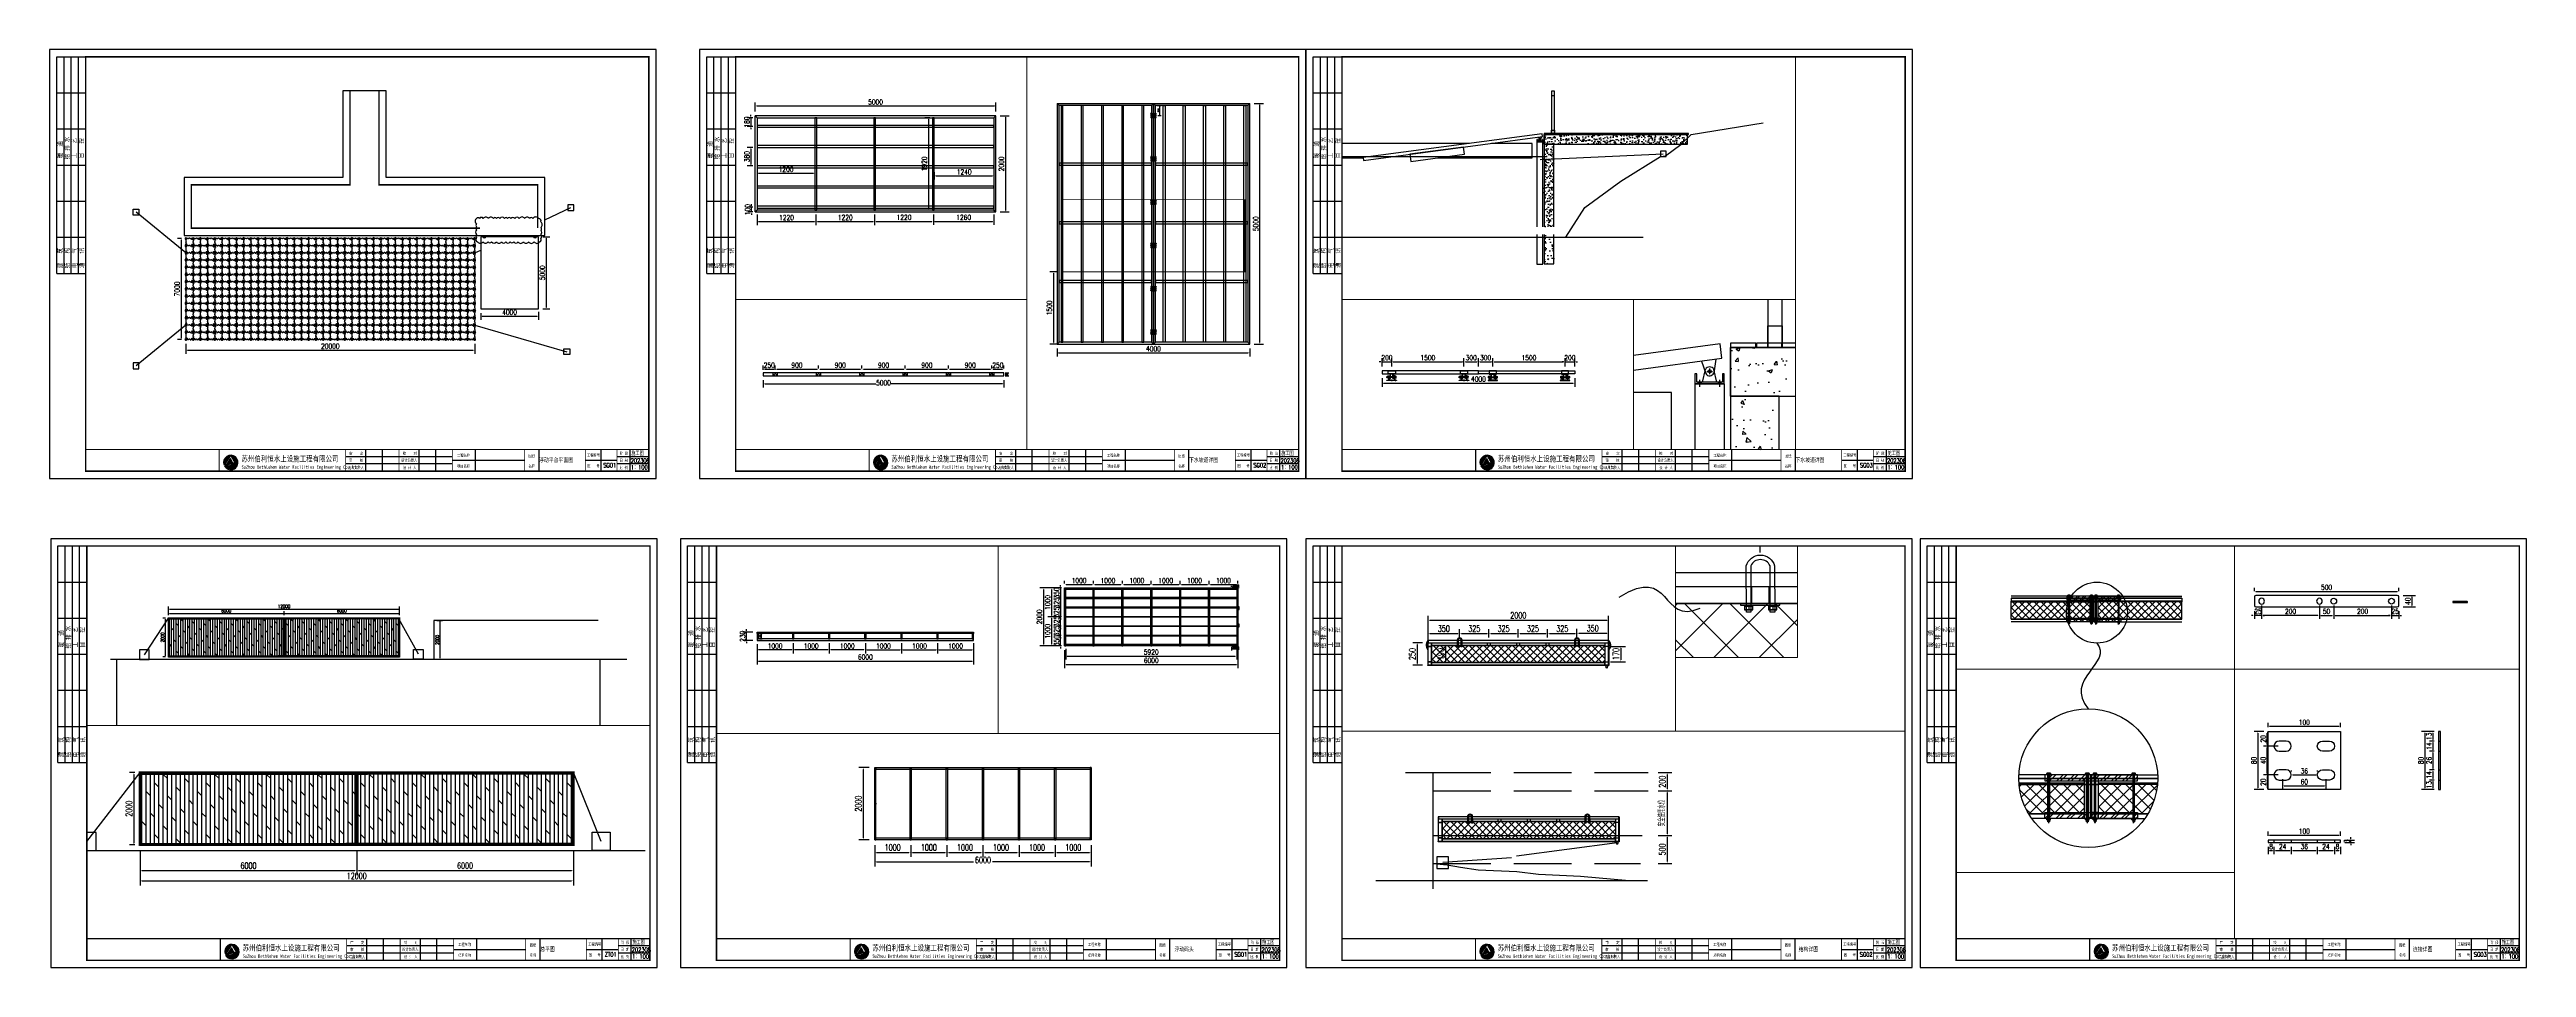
# Paper-space layout '布局' of a CAD drawing. Header units: millimetres. Extents: x -545 to 1170, y 0 to 636.
# The model-space entities are those that its viewports show. They can reach past a viewport. Long polylines and large blocks are cut down to what shows.
import ezdxf

# ---------------------------------------------------------------- set-up
doc = ezdxf.new("R2010")
doc.units = ezdxf.units.MM
doc.header["$LTSCALE"] = 10
for name, pattern in [('-6_350_HOLE$0$DASH', [0.35, 0.25, -0.1]), ('CENTER2', [28.575, 19.05, -3.175, 3.175, -3.175]), ('DASH', [0.35, 0.25, -0.1]), ('DASHED2', [0.375, 0.25, -0.125])]:
    doc.linetypes.add(name, pattern=pattern)
doc.layers.get('0').update_dxf_attribs({"linetype": 'CONTINUOUS'})
doc.layers.get('DEFPOINTS').update_dxf_attribs({"linetype": 'CONTINUOUS'})
for name, color, linetype in [('PDF_几何图形', 7, 'CONTINUOUS'), ('W-_ANTICOLLISION防撞措施', 6, 'CONTINUOUS'), ('W-ALUMINUM_FRAME铝架', 30, 'CONTINUOUS'), ('W-FLOAT_BOWL浮筒', 253, 'CONTINUOUS'), ('W-PLASTIC_RAILINGS塑木栏杆', 6, 'CONTINUOUS'), ('W-STEEL_FRAME钢架', 3, 'CONTINUOUS'), ('W-STEEL_KEEL钢龙骨', 5, 'CONTINUOUS'), ('W-WOOD_FLOOR木地板', 30, 'CONTINUOUS')]:
    doc.layers.add(name, color=color, linetype=linetype)
doc.styles.add('-宋体', font='', dxfattribs={"width": 0.8})
doc.styles.add('_TCH_DIM', font='SIMPLEX.shx', dxfattribs={"width": 0.7, "bigfont": 'hztxt.shx'})
doc.styles.get("Standard").update_dxf_attribs({"font": 'simplex.shx', "width": 0.7, "bigfont": 'hztxt.shx'})
doc.styles.add('STANDARD_T3', font='simplex.shx', dxfattribs={"width": 0.7, "bigfont": 'gbcbig.shx'})
doc.styles.add('图框', font='')
doc.styles.get('-宋体').set_extended_font_data('SimSun')
doc.styles.get('图框').set_extended_font_data('SimSun')
doc.dimstyles.new('W&&10', dxfattribs={"dimtxt": 35, "dimasz": 10, "dimexe": 25, "dimexo": 30, "dimgap": 10, "dimtad": 1, "dimdec": 0, "dimzin": 0, "dimdsep": 46, "dimtxsty": 'STANDARD_T3', "dimcen": 0.09, "dimclrd": 1, "dimclre": 1, "dimclrt": 7, "dimazin": 2, "dimtfac": 1, "dimtdec": 0, "dimtix": 1, "dimtmove": 2, "dimatfit": 3, "dimfxl": 100, "dimtolj": 1, "dimtzin": 0, "dimarcsym": 0})
doc.dimstyles.new('W&&100', dxfattribs={"dimtxt": 350, "dimasz": 100, "dimexe": 250, "dimexo": 300, "dimgap": 100, "dimtad": 1, "dimdec": 0, "dimzin": 0, "dimdsep": 46, "dimtxsty": 'STANDARD_T3', "dimcen": 0.09, "dimclrd": 1, "dimclre": 1, "dimclrt": 7, "dimazin": 2, "dimtfac": 1, "dimtdec": 0, "dimtix": 1, "dimtmove": 2, "dimatfit": 3, "dimfxl": 100, "dimtolj": 1, "dimtzin": 0, "dimarcsym": 0})
doc.dimstyles.new('W&&2', dxfattribs={"dimtxt": 3.5, "dimasz": 1, "dimexe": 2.5, "dimexo": 3, "dimgap": 1, "dimtad": 1, "dimdec": 0, "dimzin": 0, "dimdsep": 46, "dimtxsty": 'STANDARD_T3', "dimcen": 0.09, "dimclrd": 1, "dimclre": 1, "dimclrt": 7, "dimazin": 2, "dimtfac": 1, "dimtdec": 0, "dimtix": 1, "dimtmove": 2, "dimatfit": 3, "dimfxl": 100, "dimtolj": 1, "dimtzin": 0, "dimarcsym": 0})
doc.dimstyles.new('W&&20', dxfattribs={"dimtxt": 70, "dimasz": 20, "dimexe": 50, "dimexo": 60, "dimgap": 20, "dimtad": 1, "dimdec": 0, "dimzin": 0, "dimdsep": 46, "dimtxsty": 'STANDARD_T3', "dimcen": 0.09, "dimclrd": 1, "dimclre": 1, "dimclrt": 7, "dimazin": 2, "dimtfac": 1, "dimtdec": 0, "dimtix": 1, "dimtmove": 2, "dimatfit": 3, "dimfxl": 100, "dimtolj": 1, "dimtzin": 0, "dimarcsym": 0})
doc.dimstyles.new('W&&30', dxfattribs={"dimtxt": 105, "dimasz": 30, "dimexe": 75, "dimexo": 90, "dimgap": 30, "dimtad": 1, "dimdec": 0, "dimzin": 0, "dimdsep": 46, "dimtxsty": 'STANDARD_T3', "dimcen": 0.09, "dimclrd": 1, "dimclre": 1, "dimclrt": 7, "dimazin": 2, "dimtfac": 1, "dimtdec": 0, "dimtix": 1, "dimtmove": 2, "dimatfit": 3, "dimfxl": 100, "dimtolj": 1, "dimtzin": 0, "dimarcsym": 0})
doc.dimstyles.new('W&&40', dxfattribs={"dimtxt": 140, "dimasz": 40, "dimexe": 100, "dimexo": 120, "dimgap": 40, "dimtad": 1, "dimdec": 0, "dimzin": 0, "dimdsep": 46, "dimtxsty": 'STANDARD_T3', "dimcen": 0.09, "dimclrd": 1, "dimclre": 1, "dimclrt": 7, "dimazin": 2, "dimtfac": 1, "dimtdec": 0, "dimtix": 1, "dimtmove": 2, "dimatfit": 3, "dimfxl": 100, "dimtolj": 1, "dimtzin": 0, "dimarcsym": 0})
doc.dimstyles.new('W&&5', dxfattribs={"dimtxt": 17.5, "dimasz": 5, "dimexe": 12.5, "dimexo": 15, "dimgap": 5, "dimtad": 1, "dimdec": 0, "dimzin": 0, "dimdsep": 46, "dimtxsty": 'STANDARD_T3', "dimcen": 0.09, "dimclrd": 1, "dimclre": 1, "dimclrt": 7, "dimazin": 2, "dimtfac": 1, "dimtdec": 0, "dimtix": 1, "dimtmove": 2, "dimatfit": 3, "dimfxl": 100, "dimtolj": 1, "dimtzin": 0, "dimarcsym": 0})
doc.dimstyles.new('W&&50', dxfattribs={"dimtxt": 175, "dimasz": 50, "dimexe": 125, "dimexo": 150, "dimgap": 50, "dimtad": 1, "dimdec": 0, "dimzin": 0, "dimdsep": 46, "dimtxsty": 'STANDARD_T3', "dimcen": 0.09, "dimclrd": 1, "dimclre": 1, "dimclrt": 7, "dimazin": 2, "dimtfac": 1, "dimtdec": 0, "dimtix": 1, "dimtmove": 2, "dimatfit": 3, "dimfxl": 100, "dimtolj": 1, "dimtzin": 0, "dimarcsym": 0})
pattern_1 = [(90, (0, 0), (-119.061309, 7e-15), []), (135, (0, 0), (-238.122455, -238.122455), [168.37819, -336.756])]
pattern_2 = [(135, (-629.54, -917.297), (-17.67766953, -17.67766953), []), (135, (-629.54, -905.512), (-17.67766953, -17.67766953), [])]
pattern_3 = [(45, (-2252712.288, 273403.536), (-17.67766953, 17.67766953), []), (45, (-2252700.503, 273403.536), (-17.67766953, 17.67766953), [])]
pattern_4 = [(90, (-1665.28, 22962.76), (-119.061309, 7e-15), []), (135, (-1665.3, 22962.76), (-238.122455, -238.122455), [168.37819, -336.756])]
pattern_5 = [(135, (-2294.824, 22045.464), (-17.67766953, -17.67766953), []), (135, (-2294.824, 22057.25), (-17.67766953, -17.67766953), [])]
pattern_6 = [(45, (-2254377.572, 296366.297), (-17.67766953, 17.67766953), []), (45, (-2254365.787, 296366.297), (-17.67766953, 17.67766953), [])]
pattern_7 = [(45, (365.13, -176.806), (-25.0000007, 25.0000007), []), (135, (420.79, -176.806), (-25.0000007, -25.0000007), [8, -27.35534])]

# ---------------------------------------------------------------- blocks, each defined once
blk = doc.blocks.new('$TITLEBLK$00000187')
h = blk.add_hatch(color=140)
h.dxf.hatch_style = 1
h.paths.add_polyline_path([(-294.3, 4.5, 0.294083), (-290.9, 4.5, -0.363756), (-285, 4, 1.450144)])
h.paths.add_polyline_path([(-289.5, 10.8), (-286.2, 5.1, 0.101723), (-288.2, 5.6), (-289.8, 8.7), (-292.5, 4.3, -0.081837), (-293.6, 4.4)], flags=16)
h = blk.add_hatch(color=174)
h.paths.add_polyline_path([(-285.1, 3.8, 0.296692), (-289.1, 4.3, -0.04264), (-291.3, 3.4, -0.209747), (-293.9, 3.6, 0.179915), (-291.3, 1.3, 0.169783), (-289.3, 2, -0.05744), (-287.7, 2.7, -0.214092), (-285.8, 2.7, 0.064571)])
h.paths.add_polyline_path([(-288.7, 3, -0.084014), (-290.9, 2.1, -0.271733), (-293, 2.6, 0.071966), (-291.6, 2.6, 0.098278), (-289.8, 3.2, -0.072406), (-288.5, 3.9, -0.088156), (-287, 4.1, -0.181988), (-285.6, 3.5, 0.206106)], flags=16)
blk.add_hatch(color=174).paths.add_polyline_path([(-286.1, 2.4, 0.189728), (-288.2, 1.8, -0.126537), (-290.5, 1.1, 0.245013)])
for p, q in [((-136, 10), (-210, 10)), ((-136, 5), (-210, 5)), ((-196, 0), (-196, 15)), ((-184.5, 0), (-184.5, 15)), ((-159, 0), (-159, 15)), ((-147.5, 0), (-147.5, 15)), ((-136, 7.5), (-86, 7.5)), ((-120, 0), (-120, 15)), ((-76, 0), (-76, 15)), ((-44, 7.5), (-22, 7.5)), ((-33, 0), (-33, 15)), ((0, 10), (-22, 10)), ((0, 5), (-22, 5)), ((-13, 0), (-13, 15)), ((0, 0), (0, 15))]:
    blk.add_line(p, q)
for points, const_width in [([(-297.5, 0), (-297.5, 15), (0, 15)], 0.8), ([(-210, 0), (-210, 15)], 0.5), ([(-173, 0), (-173, 15)], 0.5), ([(-136, 0), (-136, 15)], 0.5), ([(-86, 0), (-86, 15)], 0.5), ([(-44, 0), (-44, 15)], 0.5), ([(-22, 0), (-22, 15)], 0.5)]:
    blk.add_lwpolyline(points, dxfattribs=dict(const_width=const_width))
for points in [[(-294.3, 4.5, 0.294083), (-290.9, 4.5, -0.363756), (-285, 4, 1.450144)], [(-293.6, 4.4), (-289.5, 10.8), (-286.2, 5.1, 0.101723), (-288.2, 5.6), (-289.8, 8.7), (-292.5, 4.3, -0.081837)]]:
    blk.add_lwpolyline(points, format="xyb", close=True)
for points in [[(-293.9, 3.6, 0.209747), (-291.3, 3.4, 0.04264), (-289.1, 4.3, -0.296692), (-285.1, 3.8)], [(-293, 2.6, 0.071966), (-291.6, 2.6, 0.098278), (-289.8, 3.2, -0.072406), (-288.5, 3.9, -0.088156), (-287, 4.1, -0.181988), (-285.6, 3.5, 0.206106), (-288.7, 3, -0.084014), (-290.9, 2.1, -0.271733), (-293, 2.6)], [(-291.3, 1.3, 0.169783), (-289.3, 2, -0.05744), (-287.7, 2.7, -0.214092), (-285.8, 2.7, -0.214092)], [(-290.5, 1.1, 0.126537), (-288.2, 1.8, -0.189728), (-286.1, 2.4, -0.189728)]]:
    blk.add_lwpolyline(points, format="xyb")
for start, end in [(208.4706, 249.2676), (258.5751, 313.6432), (318.8384, 333.6165)]:
    blk.add_arc((-289.5, 6), 5, start, end)
at = {"style": '图框'}
for s, height, width, p in [('SuZhou Bethlehem Water Facilities Engineering Co.,Ltd ', 2.5, 0.75, (-282.1, 1.6)), ('苏州伯利恒水上设施工程有限公司', 4, 0.8, (-282.1, 6.6)), ('项目负责人', 2, 0.8, (-208.5, 1.4)), ('审    定', 2, 0.8, (-207.5, 11.3)), ('审    核', 2, 0.8, (-207.6, 6.5)), ('设计负责人', 2, 0.8, (-171.6, 6.5)), ('校    对', 2, 0.8, (-170.4, 11.3)), ('设 计 人', 2, 0.8, (-170.3, 1.4)), ('工程名称', 2, 0.8, (-132.8, 9.9)), ('项目名称', 2, 0.8, (-132.8, 2.4)), ('名称', 2, 0.8, (-83.3, 2.5)), ('图纸', 2, 0.8, (-83.3, 9.5)), ('工程编号', 2, 0.8, (-42.8, 10.1)), ('图   号', 2, 0.8, (-42.5, 2.6)), ('比 例', 2, 0.8, (-20.3, 1.4)), ('阶 段', 2, 0.8, (-20.1, 11.3)), ('日 期', 2, 0.8, (-20.3, 6.5))]:
    blk.add_text(s, height=height, dxfattribs=dict(at, width=width)).set_placement(p)
for tag, p in [('项目负责人', (-195.7, 1.1)), ('审定人', (-193.7, 10.9)), ('审核人', (-193.7, 6)), ('设计负责人', (-158.6, 6.2)), ('设计人', (-156.5, 1.2)), ('校对', (-155.5, 10.9))]:
    blk.add_attdef(tag, p, '', height=3)
for tag, p, style, width in [('项目名称', (-115.7, 2), '-宋体', 0.8), ('工程名称', (-115.7, 9.5), '-宋体', 0.8), ('图名', (-73.7, 6.2), '-宋体', 0.8), ('图号', (-31.4, 2.5), '_TCH_DIM', 0.7), ('日期', (-12.6, 5.8), '_TCH_DIM', 0.7), ('比例', (-12.3, 1.1), '_TCH_DIM', 0.7), ('阶段', (-12.1, 10.8), '_TCH_DIM', 0.7)]:
    blk.add_attdef(tag, p, '', height=3, dxfattribs=dict(style=style, width=width))
blk = doc.blocks.new('$TITLEBLK$00000095')
for p, q in [((-150, 20), (-150, 0)), ((-150, 20), (0, 20)), ((-125, 20), (-125, 0)), ((-100, 20), (-100, 0)), ((-75, 20), (-75, 0)), ((-75, 20), (-75, 0)), ((-50, 20), (-50, 0)), ((-25, 20), (-25, 0)), ((0, 20), (0, 0)), ((-150, 15), (-75, 15)), ((-150, 10), (-75, 10)), ((-150, 5), (-75, 5)), ((-75, 15), (0, 15)), ((-75, 10), (0, 10)), ((-75, 5), (0, 5))]:
    blk.add_line(p, q)
at = {"width": 0.8}
for s, p in [('建   筑', (-146.4, 15.6)), ('暖  通', (-70.3, 15.7)), ('结   构', (-146.4, 10.9)), ('通   讯', (-146.4, 0.9)), ('电   气', (-146.4, 5.6)), ('给 排 水', (-71, 10.9)), ('工   艺', (-70.3, 6.1)), ('自   控', (-70.3, 1.2))]:
    blk.add_text(s, height=3.51, dxfattribs=at).set_placement(p)
blk = doc.blocks.new('TK')
blk.add_lwpolyline([(0, 0), (420, 0), (420, 297), (0, 297)], close=True)
at = {"const_width": 1}
blk.add_lwpolyline([(25, 5), (415, 5), (415, 292), (25, 292)], close=True, dxfattribs=at)
at = {"const_width": 0.8}
blk.add_lwpolyline([(415, 20), (25, 20)], dxfattribs=at)
at = {"rotation": 90}
blk.add_blockref('$TITLEBLK$00000095', (25, 292), dxfattribs=at)
blk = doc.blocks.new('*D44')
at = {"layer": 'DEFPOINTS', "color": 0, "transparency": 16777216}
for p in [(-973584, 1258053.7), (-972584, 1258053.6), (-972584, 1257702.1)]:
    blk.add_point(p, dxfattribs=at)
at = {"layer": 'W-STEEL_FRAME钢架', "color": 1, "lineweight": -2, "transparency": 16777216}
for p, q in [((-973584, 1257903.7), (-973584, 1257577.1)), ((-972584, 1257903.6), (-972584, 1257577.1)), ((-973534, 1257702.1), (-972634, 1257702.1))]:
    blk.add_line(p, q, dxfattribs=at)
at = {"layer": 'W-STEEL_FRAME钢架', "color": 1, "transparency": 16777216}
for points in [[(-973534, 1257710.4), (-973534, 1257693.7), (-973584, 1257702.1)], [(-972634, 1257710.4), (-972634, 1257693.7), (-972584, 1257702.1)]]:
    blk.add_solid(points, dxfattribs=at)
at = {"layer": 'W-STEEL_FRAME钢架', "color": 7, "transparency": 16777216, "insert": (-973084, 1257839.6), "char_height": 175, "attachment_point": 5, "style": 'STANDARD_T3'}
blk.add_mtext('\\A1;1000', dxfattribs=at)
blk = doc.blocks.new('*D45')
at = {"layer": 'DEFPOINTS', "color": 0, "transparency": 16777216}
for p in [(-972584, 1258053.6), (-971584, 1258053.6), (-971584, 1257702.1)]:
    blk.add_point(p, dxfattribs=at)
at = {"layer": 'W-STEEL_FRAME钢架', "color": 1, "lineweight": -2, "transparency": 16777216}
for p, q in [((-972584, 1257903.6), (-972584, 1257577.1)), ((-971584, 1257903.6), (-971584, 1257577.1)), ((-972534, 1257702.1), (-971634, 1257702.1))]:
    blk.add_line(p, q, dxfattribs=at)
at = {"layer": 'W-STEEL_FRAME钢架', "color": 1, "transparency": 16777216}
for points in [[(-972534, 1257710.4), (-972534, 1257693.7), (-972584, 1257702.1)], [(-971634, 1257710.4), (-971634, 1257693.7), (-971584, 1257702.1)]]:
    blk.add_solid(points, dxfattribs=at)
at = {"layer": 'W-STEEL_FRAME钢架', "color": 7, "transparency": 16777216, "insert": (-972084, 1257839.6), "char_height": 175, "attachment_point": 5, "style": 'STANDARD_T3'}
blk.add_mtext('\\A1;1000', dxfattribs=at)
blk = doc.blocks.new('*D46')
at = {"layer": 'DEFPOINTS', "color": 0, "transparency": 16777216}
for p in [(-971584, 1258053.6), (-970584, 1258053.6), (-970584, 1257702.1)]:
    blk.add_point(p, dxfattribs=at)
at = {"layer": 'W-STEEL_FRAME钢架', "color": 1, "lineweight": -2, "transparency": 16777216}
for p, q in [((-971584, 1257903.6), (-971584, 1257577.1)), ((-970584, 1257903.6), (-970584, 1257577.1)), ((-971534, 1257702.1), (-970634, 1257702.1))]:
    blk.add_line(p, q, dxfattribs=at)
at = {"layer": 'W-STEEL_FRAME钢架', "color": 1, "transparency": 16777216}
for points in [[(-971534, 1257710.4), (-971534, 1257693.7), (-971584, 1257702.1)], [(-970634, 1257710.4), (-970634, 1257693.7), (-970584, 1257702.1)]]:
    blk.add_solid(points, dxfattribs=at)
at = {"layer": 'W-STEEL_FRAME钢架', "color": 7, "transparency": 16777216, "insert": (-971084, 1257839.6), "char_height": 175, "attachment_point": 5, "style": 'STANDARD_T3'}
blk.add_mtext('\\A1;1000', dxfattribs=at)
blk = doc.blocks.new('*D47')
at = {"layer": 'DEFPOINTS', "color": 0, "transparency": 16777216}
for p in [(-970584, 1258053.6), (-969584, 1258053.6), (-969584, 1257702.1)]:
    blk.add_point(p, dxfattribs=at)
at = {"layer": 'W-STEEL_FRAME钢架', "color": 1, "lineweight": -2, "transparency": 16777216}
for p, q in [((-970584, 1257903.6), (-970584, 1257577.1)), ((-969584, 1257903.6), (-969584, 1257577.1)), ((-970534, 1257702.1), (-969634, 1257702.1))]:
    blk.add_line(p, q, dxfattribs=at)
at = {"layer": 'W-STEEL_FRAME钢架', "color": 1, "transparency": 16777216}
for points in [[(-970534, 1257710.4), (-970534, 1257693.7), (-970584, 1257702.1)], [(-969634, 1257710.4), (-969634, 1257693.7), (-969584, 1257702.1)]]:
    blk.add_solid(points, dxfattribs=at)
at = {"layer": 'W-STEEL_FRAME钢架', "color": 7, "transparency": 16777216, "insert": (-970084, 1257839.6), "char_height": 175, "attachment_point": 5, "style": 'STANDARD_T3'}
blk.add_mtext('\\A1;1000', dxfattribs=at)
blk = doc.blocks.new('*D48')
at = {"layer": 'DEFPOINTS', "color": 0, "transparency": 16777216}
for p in [(-973584, 1258053.7), (-967584, 1258053.7), (-967584, 1257440.8)]:
    blk.add_point(p, dxfattribs=at)
at = {"layer": 'W-STEEL_FRAME钢架', "color": 1, "lineweight": -2, "transparency": 16777216}
for p, q in [((-973584, 1257903.7), (-973584, 1257315.8)), ((-967584, 1257903.7), (-967584, 1257315.8)), ((-973534, 1257440.8), (-970849.8, 1257440.8)), ((-967634, 1257440.8), (-970318.2, 1257440.8))]:
    blk.add_line(p, q, dxfattribs=at)
at = {"layer": 'W-STEEL_FRAME钢架', "color": 1, "transparency": 16777216}
for points in [[(-973534, 1257449.1), (-973534, 1257432.5), (-973584, 1257440.8)], [(-967634, 1257449.1), (-967634, 1257432.5), (-967584, 1257440.8)]]:
    blk.add_solid(points, dxfattribs=at)
at = {"layer": 'W-STEEL_FRAME钢架', "color": 7, "transparency": 16777216, "insert": (-970584, 1257490.8), "char_height": 175, "attachment_point": 5, "style": 'STANDARD_T3'}
blk.add_mtext('\\A1;6000', dxfattribs=at)
blk = doc.blocks.new('*D26')
at = {"layer": 'DEFPOINTS', "color": 0, "transparency": 16777216}
for p in [(-973584, 1267062.4), (-974034.6, 1266062.4), (-973584, 1266062.4)]:
    blk.add_point(p, dxfattribs=at)
at = {"layer": 'W-STEEL_FRAME钢架', "color": 1, "lineweight": -2, "transparency": 16777216}
for p, q in [((-973734, 1267062.4), (-974159.6, 1267062.4)), ((-974034.6, 1267012.4), (-974034.6, 1266112.4)), ((-973734, 1266062.4), (-974159.6, 1266062.4))]:
    blk.add_line(p, q, dxfattribs=at)
at = {"layer": 'W-STEEL_FRAME钢架', "color": 1, "transparency": 16777216}
for points in [[(-974042.9, 1267012.4), (-974026.3, 1267012.4), (-974034.6, 1267062.4)], [(-974042.9, 1266112.4), (-974026.3, 1266112.4), (-974034.6, 1266062.4)]]:
    blk.add_solid(points, dxfattribs=at)
at = {"layer": 'W-STEEL_FRAME钢架', "color": 7, "transparency": 16777216, "insert": (-974172.1, 1266562.4), "char_height": 175, "attachment_point": 5, "rotation": 90, "style": 'STANDARD_T3'}
blk.add_mtext('\\A1;1000', dxfattribs=at)
blk = doc.blocks.new('*D27')
at = {"layer": 'DEFPOINTS', "color": 0, "transparency": 16777216}
for p in [(-973584, 1266062.4), (-974034.6, 1265062.4), (-973584, 1265062.4)]:
    blk.add_point(p, dxfattribs=at)
at = {"layer": 'W-STEEL_FRAME钢架', "color": 1, "lineweight": -2, "transparency": 16777216}
for p, q in [((-973734, 1266062.4), (-974159.6, 1266062.4)), ((-974034.6, 1266012.4), (-974034.6, 1265112.4)), ((-973734, 1265062.4), (-974159.6, 1265062.4))]:
    blk.add_line(p, q, dxfattribs=at)
at = {"layer": 'W-STEEL_FRAME钢架', "color": 1, "transparency": 16777216}
for points in [[(-974042.9, 1266012.4), (-974026.3, 1266012.4), (-974034.6, 1266062.4)], [(-974042.9, 1265112.4), (-974026.3, 1265112.4), (-974034.6, 1265062.4)]]:
    blk.add_solid(points, dxfattribs=at)
at = {"layer": 'W-STEEL_FRAME钢架', "color": 7, "transparency": 16777216, "insert": (-974172.1, 1265562.4), "char_height": 175, "attachment_point": 5, "rotation": 90, "style": 'STANDARD_T3'}
blk.add_mtext('\\A1;1000', dxfattribs=at)
blk = doc.blocks.new('*D28')
at = {"layer": 'DEFPOINTS', "color": 0, "transparency": 16777216}
for p in [(-973584, 1265062.4), (-967584, 1265062.4), (-967584, 1264415.4)]:
    blk.add_point(p, dxfattribs=at)
at = {"layer": 'W-STEEL_FRAME钢架', "color": 1, "lineweight": -2, "transparency": 16777216}
for p, q in [((-973584, 1264912.4), (-973584, 1264290.4)), ((-967584, 1264912.4), (-967584, 1264290.4)), ((-973534, 1264415.4), (-967634, 1264415.4))]:
    blk.add_line(p, q, dxfattribs=at)
at = {"layer": 'W-STEEL_FRAME钢架', "color": 1, "transparency": 16777216}
for points in [[(-973534, 1264423.7), (-973534, 1264407.1), (-973584, 1264415.4)], [(-967634, 1264423.7), (-967634, 1264407.1), (-967584, 1264415.4)]]:
    blk.add_solid(points, dxfattribs=at)
at = {"layer": 'W-STEEL_FRAME钢架', "color": 7, "transparency": 16777216, "insert": (-970584, 1264552.9), "char_height": 175, "attachment_point": 5, "style": 'STANDARD_T3'}
blk.add_mtext('\\A1;6000', dxfattribs=at)
blk = doc.blocks.new('*D29')
at = {"layer": 'DEFPOINTS', "color": 0, "transparency": 16777216}
for p in [(-973725, 1265412.4), (-973554, 1265412.4), (-973544, 1265062.4)]:
    blk.add_point(p, dxfattribs=at)
at = {"layer": 'W-STEEL_KEEL钢龙骨', "color": 1, "lineweight": -2, "transparency": 16777216}
for p, q in [((-973725, 1265462.4), (-973725, 1265512.4)), ((-973704, 1265412.4), (-973850, 1265412.4)), ((-973725, 1265062.4), (-973725, 1265412.4)), ((-973694, 1265062.4), (-973850, 1265062.4)), ((-973725, 1265012.4), (-973725, 1264962.4))]:
    blk.add_line(p, q, dxfattribs=at)
at = {"layer": 'W-STEEL_KEEL钢龙骨', "color": 1, "transparency": 16777216}
for points in [[(-973733.3, 1265462.4), (-973716.7, 1265462.4), (-973725, 1265412.4)], [(-973733.3, 1265012.4), (-973716.7, 1265012.4), (-973725, 1265062.4)]]:
    blk.add_solid(points, dxfattribs=at)
at = {"layer": 'W-STEEL_KEEL钢龙骨', "color": 7, "transparency": 16777216, "insert": (-973862.5, 1265237.4), "char_height": 175, "attachment_point": 5, "rotation": 90, "style": 'STANDARD_T3'}
blk.add_mtext('\\A1;350', dxfattribs=at)
blk = doc.blocks.new('*D30')
at = {"layer": 'DEFPOINTS', "color": 0, "transparency": 16777216}
for p in [(-973725, 1265737.4), (-973554, 1265737.4), (-973554, 1265412.4)]:
    blk.add_point(p, dxfattribs=at)
at = {"layer": 'W-STEEL_FRAME钢架', "color": 1, "lineweight": -2, "transparency": 16777216}
for p, q in [((-973725, 1265787.4), (-973725, 1265837.4)), ((-973704, 1265737.4), (-973850, 1265737.4)), ((-973725, 1265412.4), (-973725, 1265737.4)), ((-973704, 1265412.4), (-973850, 1265412.4)), ((-973725, 1265362.4), (-973725, 1265312.4))]:
    blk.add_line(p, q, dxfattribs=at)
at = {"layer": 'W-STEEL_FRAME钢架', "color": 1, "transparency": 16777216}
for points in [[(-973733.3, 1265787.4), (-973716.7, 1265787.4), (-973725, 1265737.4)], [(-973733.3, 1265362.4), (-973716.7, 1265362.4), (-973725, 1265412.4)]]:
    blk.add_solid(points, dxfattribs=at)
at = {"layer": 'W-STEEL_FRAME钢架', "color": 7, "transparency": 16777216, "insert": (-973862.5, 1265574.9), "char_height": 175, "attachment_point": 5, "rotation": 90, "style": 'STANDARD_T3'}
blk.add_mtext('\\A1;325', dxfattribs=at)
blk = doc.blocks.new('*D31')
at = {"layer": 'DEFPOINTS', "color": 0, "transparency": 16777216}
for p in [(-973584, 1267062.4), (-974319, 1265062.4), (-973584, 1265062.4)]:
    blk.add_point(p, dxfattribs=at)
at = {"layer": 'W-STEEL_FRAME钢架', "color": 1, "lineweight": -2, "transparency": 16777216}
for p, q in [((-973734, 1267062.4), (-974444, 1267062.4)), ((-974319, 1267012.4), (-974319, 1265112.4)), ((-973734, 1265062.4), (-974444, 1265062.4))]:
    blk.add_line(p, q, dxfattribs=at)
at = {"layer": 'W-STEEL_FRAME钢架', "color": 1, "transparency": 16777216}
for points in [[(-974327.3, 1267012.4), (-974310.6, 1267012.4), (-974319, 1267062.4)], [(-974327.3, 1265112.4), (-974310.6, 1265112.4), (-974319, 1265062.4)]]:
    blk.add_solid(points, dxfattribs=at)
at = {"layer": 'W-STEEL_FRAME钢架', "color": 7, "transparency": 16777216, "insert": (-974456.5, 1266062.4), "char_height": 175, "attachment_point": 5, "rotation": 90, "style": 'STANDARD_T3'}
blk.add_mtext('\\A1;2000', dxfattribs=at)
blk = doc.blocks.new('*D32')
at = {"color": 1, "lineweight": -2, "transparency": 16777216}
for p, q in [((-973584, 1271775), (-973584, 1271223.5)), ((-967584, 1271775), (-967584, 1271223.5)), ((-973544, 1271323.5), (-967624, 1271323.5))]:
    blk.add_line(p, q, dxfattribs=at)
at = {"color": 1, "transparency": 16777216}
for points in [[(-973544, 1271330.2), (-973544, 1271316.9), (-973584, 1271323.5)], [(-967624, 1271330.2), (-967624, 1271316.9), (-967584, 1271323.5)]]:
    blk.add_solid(points, dxfattribs=at)
at = {"layer": 'DEFPOINTS', "color": 0, "transparency": 16777216}
for p in [(-973584, 1271895), (-967584, 1271895), (-967584, 1271323.5)]:
    blk.add_point(p, dxfattribs=at)
at = {"color": 7, "transparency": 16777216, "insert": (-970584, 1271433.5), "char_height": 140, "attachment_point": 5, "style": 'STANDARD_T3'}
blk.add_mtext('\\A1;6000', dxfattribs=at)
blk = doc.blocks.new('*D33')
at = {"layer": 'DEFPOINTS', "color": 0, "transparency": 16777216}
for p in [(-973895.7, 1260053.7), (-973584, 1260053.7), (-973584, 1258053.7)]:
    blk.add_point(p, dxfattribs=at)
at = {"layer": 'W-STEEL_FRAME钢架', "color": 1, "lineweight": -2, "transparency": 16777216}
for p, q in [((-973734, 1260053.7), (-974020.7, 1260053.7)), ((-973895.7, 1258103.7), (-973895.7, 1260003.7)), ((-973734, 1258053.7), (-974020.7, 1258053.7))]:
    blk.add_line(p, q, dxfattribs=at)
at = {"layer": 'W-STEEL_FRAME钢架', "color": 1, "transparency": 16777216}
for points in [[(-973904, 1260003.7), (-973887.4, 1260003.7), (-973895.7, 1260053.7)], [(-973904, 1258103.7), (-973887.4, 1258103.7), (-973895.7, 1258053.7)]]:
    blk.add_solid(points, dxfattribs=at)
at = {"layer": 'W-STEEL_FRAME钢架', "color": 7, "transparency": 16777216, "insert": (-974033.2, 1259053.7), "char_height": 175, "attachment_point": 5, "rotation": 90, "style": 'STANDARD_T3'}
blk.add_mtext('\\A1;2000', dxfattribs=at)
blk = doc.blocks.new('*D34')
at = {"layer": 'DEFPOINTS', "color": 0, "transparency": 16777216}
for p in [(-973875.2, 1272125), (-973584, 1272125), (-973584, 1271895)]:
    blk.add_point(p, dxfattribs=at)
at = {"layer": 'W-ALUMINUM_FRAME铝架', "color": 1, "lineweight": -2, "transparency": 16777216}
for p, q in [((-973875.2, 1272165), (-973875.2, 1272205)), ((-973704, 1272125), (-973975.2, 1272125)), ((-973875.2, 1271895), (-973875.2, 1272125)), ((-973704, 1271895), (-973975.2, 1271895)), ((-973875.2, 1271855), (-973875.2, 1271815))]:
    blk.add_line(p, q, dxfattribs=at)
at = {"layer": 'W-ALUMINUM_FRAME铝架', "color": 1, "transparency": 16777216}
for points in [[(-973881.9, 1272165), (-973868.5, 1272165), (-973875.2, 1272125)], [(-973881.9, 1271855), (-973868.5, 1271855), (-973875.2, 1271895)]]:
    blk.add_solid(points, dxfattribs=at)
at = {"layer": 'W-ALUMINUM_FRAME铝架', "color": 7, "transparency": 16777216, "insert": (-973985.2, 1272010), "char_height": 140, "attachment_point": 5, "rotation": 90, "style": 'STANDARD_T3'}
blk.add_mtext('\\A1;230', dxfattribs=at)
blk = doc.blocks.new('*D35')
at = {"layer": 'DEFPOINTS', "color": 0, "transparency": 16777216}
for p in [(-969584, 1258053.6), (-968584, 1258053.6), (-968584, 1257702.1)]:
    blk.add_point(p, dxfattribs=at)
at = {"layer": 'W-STEEL_FRAME钢架', "color": 1, "lineweight": -2, "transparency": 16777216}
for p, q in [((-969584, 1257903.6), (-969584, 1257577.1)), ((-968584, 1257903.6), (-968584, 1257577.1)), ((-969534, 1257702.1), (-968634, 1257702.1))]:
    blk.add_line(p, q, dxfattribs=at)
at = {"layer": 'W-STEEL_FRAME钢架', "color": 1, "transparency": 16777216}
for points in [[(-969534, 1257710.4), (-969534, 1257693.7), (-969584, 1257702.1)], [(-968634, 1257710.4), (-968634, 1257693.7), (-968584, 1257702.1)]]:
    blk.add_solid(points, dxfattribs=at)
at = {"layer": 'W-STEEL_FRAME钢架', "color": 7, "transparency": 16777216, "insert": (-969084, 1257839.6), "char_height": 175, "attachment_point": 5, "style": 'STANDARD_T3'}
blk.add_mtext('\\A1;1000', dxfattribs=at)
blk = doc.blocks.new('*D36')
at = {"color": 1, "lineweight": -2, "transparency": 16777216}
for p, q in [((-970584, 1271815), (-970584, 1271531.5)), ((-969584, 1271815), (-969584, 1271531.5)), ((-970544, 1271631.5), (-969624, 1271631.5))]:
    blk.add_line(p, q, dxfattribs=at)
at = {"color": 1, "transparency": 16777216}
for points in [[(-970544, 1271638.2), (-970544, 1271624.8), (-970584, 1271631.5)], [(-969624, 1271638.2), (-969624, 1271624.8), (-969584, 1271631.5)]]:
    blk.add_solid(points, dxfattribs=at)
at = {"layer": 'DEFPOINTS', "color": 0, "transparency": 16777216}
for p in [(-970584, 1271935), (-969584, 1271935), (-969584, 1271631.5)]:
    blk.add_point(p, dxfattribs=at)
at = {"color": 7, "transparency": 16777216, "insert": (-970084, 1271741.5), "char_height": 140, "attachment_point": 5, "style": 'STANDARD_T3'}
blk.add_mtext('\\A1;1000', dxfattribs=at)
blk = doc.blocks.new('*D37')
at = {"color": 1, "lineweight": -2, "transparency": 16777216}
for p, q in [((-969584, 1271815), (-969584, 1271531.5)), ((-968584, 1271815), (-968584, 1271531.5)), ((-969544, 1271631.5), (-968624, 1271631.5))]:
    blk.add_line(p, q, dxfattribs=at)
at = {"color": 1, "transparency": 16777216}
for points in [[(-969544, 1271638.2), (-969544, 1271624.8), (-969584, 1271631.5)], [(-968624, 1271638.2), (-968624, 1271624.8), (-968584, 1271631.5)]]:
    blk.add_solid(points, dxfattribs=at)
at = {"layer": 'DEFPOINTS', "color": 0, "transparency": 16777216}
for p in [(-969584, 1271935), (-968584, 1271935), (-968584, 1271631.5)]:
    blk.add_point(p, dxfattribs=at)
at = {"color": 7, "transparency": 16777216, "insert": (-969084, 1271741.5), "char_height": 140, "attachment_point": 5, "style": 'STANDARD_T3'}
blk.add_mtext('\\A1;1000', dxfattribs=at)
blk = doc.blocks.new('*D50')
at = {"layer": 'DEFPOINTS', "color": 0, "transparency": 16777216}
for p in [(-973725, 1266062.4), (-973544, 1266062.4), (-973554, 1265737.4)]:
    blk.add_point(p, dxfattribs=at)
at = {"layer": 'W-STEEL_FRAME钢架', "color": 1, "lineweight": -2, "transparency": 16777216}
for p, q in [((-973725, 1266112.4), (-973725, 1266162.4)), ((-973694, 1266062.4), (-973850, 1266062.4)), ((-973725, 1265737.4), (-973725, 1266062.4)), ((-973704, 1265737.4), (-973850, 1265737.4)), ((-973725, 1265687.4), (-973725, 1265637.4))]:
    blk.add_line(p, q, dxfattribs=at)
at = {"layer": 'W-STEEL_FRAME钢架', "color": 1, "transparency": 16777216}
for points in [[(-973733.3, 1266112.4), (-973716.7, 1266112.4), (-973725, 1266062.4)], [(-973733.3, 1265687.4), (-973716.7, 1265687.4), (-973725, 1265737.4)]]:
    blk.add_solid(points, dxfattribs=at)
at = {"layer": 'W-STEEL_FRAME钢架', "color": 7, "transparency": 16777216, "insert": (-973862.5, 1265899.9), "char_height": 175, "attachment_point": 5, "rotation": 90, "style": 'STANDARD_T3'}
blk.add_mtext('\\A1;325', dxfattribs=at)
blk = doc.blocks.new('*D38')
at = {"layer": 'DEFPOINTS', "color": 0, "transparency": 16777216}
for p in [(-973544, 1267062.4), (-973725, 1266712.4), (-973554, 1266712.4)]:
    blk.add_point(p, dxfattribs=at)
at = {"layer": 'W-STEEL_KEEL钢龙骨', "color": 1, "lineweight": -2, "transparency": 16777216}
for p, q in [((-973725, 1267112.4), (-973725, 1267162.4)), ((-973694, 1267062.4), (-973850, 1267062.4)), ((-973725, 1267062.4), (-973725, 1266712.4)), ((-973704, 1266712.4), (-973850, 1266712.4)), ((-973725, 1266662.4), (-973725, 1266612.4))]:
    blk.add_line(p, q, dxfattribs=at)
at = {"layer": 'W-STEEL_KEEL钢龙骨', "color": 1, "transparency": 16777216}
for points in [[(-973733.3, 1267112.4), (-973716.7, 1267112.4), (-973725, 1267062.4)], [(-973733.3, 1266662.4), (-973716.7, 1266662.4), (-973725, 1266712.4)]]:
    blk.add_solid(points, dxfattribs=at)
at = {"layer": 'W-STEEL_KEEL钢龙骨', "color": 7, "transparency": 16777216, "insert": (-973862.5, 1266887.4), "char_height": 175, "attachment_point": 5, "rotation": 90, "style": 'STANDARD_T3'}
blk.add_mtext('\\A1;350', dxfattribs=at)
blk = doc.blocks.new('*D39')
at = {"layer": 'DEFPOINTS', "color": 0, "transparency": 16777216}
for p in [(-973554, 1266712.4), (-973725, 1266387.4), (-973554, 1266387.4)]:
    blk.add_point(p, dxfattribs=at)
at = {"layer": 'W-STEEL_FRAME钢架', "color": 1, "lineweight": -2, "transparency": 16777216}
for p, q in [((-973725, 1266762.4), (-973725, 1266812.4)), ((-973704, 1266712.4), (-973850, 1266712.4)), ((-973725, 1266712.4), (-973725, 1266387.4)), ((-973704, 1266387.4), (-973850, 1266387.4)), ((-973725, 1266337.4), (-973725, 1266287.4))]:
    blk.add_line(p, q, dxfattribs=at)
at = {"layer": 'W-STEEL_FRAME钢架', "color": 1, "transparency": 16777216}
for points in [[(-973733.3, 1266762.4), (-973716.7, 1266762.4), (-973725, 1266712.4)], [(-973733.3, 1266337.4), (-973716.7, 1266337.4), (-973725, 1266387.4)]]:
    blk.add_solid(points, dxfattribs=at)
at = {"layer": 'W-STEEL_FRAME钢架', "color": 7, "transparency": 16777216, "insert": (-973862.5, 1266549.9), "char_height": 175, "attachment_point": 5, "rotation": 90, "style": 'STANDARD_T3'}
blk.add_mtext('\\A1;325', dxfattribs=at)
blk = doc.blocks.new('*D40')
at = {"layer": 'DEFPOINTS', "color": 0, "transparency": 16777216}
for p in [(-973554, 1266387.4), (-973725, 1266062.4), (-973554, 1266062.4)]:
    blk.add_point(p, dxfattribs=at)
at = {"layer": 'W-STEEL_FRAME钢架', "color": 1, "lineweight": -2, "transparency": 16777216}
for p, q in [((-973725, 1266437.4), (-973725, 1266487.4)), ((-973704, 1266387.4), (-973850, 1266387.4)), ((-973725, 1266387.4), (-973725, 1266062.4)), ((-973704, 1266062.4), (-973850, 1266062.4)), ((-973725, 1266012.4), (-973725, 1265962.4))]:
    blk.add_line(p, q, dxfattribs=at)
at = {"layer": 'W-STEEL_FRAME钢架', "color": 1, "transparency": 16777216}
for points in [[(-973733.3, 1266437.4), (-973716.7, 1266437.4), (-973725, 1266387.4)], [(-973733.3, 1266012.4), (-973716.7, 1266012.4), (-973725, 1266062.4)]]:
    blk.add_solid(points, dxfattribs=at)
at = {"layer": 'W-STEEL_FRAME钢架', "color": 7, "transparency": 16777216, "insert": (-973862.5, 1266224.9), "char_height": 175, "attachment_point": 5, "rotation": 90, "style": 'STANDARD_T3'}
blk.add_mtext('\\A1;325', dxfattribs=at)
blk = doc.blocks.new('*D51')
at = {"color": 1, "lineweight": -2, "transparency": 16777216}
for p, q in [((-957898.3, 1269619.6), (-957898.3, 1269898.6)), ((-955898.3, 1269619.6), (-955898.3, 1269898.6)), ((-957878.3, 1269848.6), (-955918.3, 1269848.6))]:
    blk.add_line(p, q, dxfattribs=at)
at = {"color": 1, "transparency": 16777216}
for points in [[(-957878.3, 1269851.9), (-957878.3, 1269845.2), (-957898.3, 1269848.6)], [(-955918.3, 1269851.9), (-955918.3, 1269845.2), (-955898.3, 1269848.6)]]:
    blk.add_solid(points, dxfattribs=at)
at = {"layer": 'DEFPOINTS', "color": 0, "transparency": 16777216}
for p in [(-955898.3, 1269848.6), (-957898.3, 1269559.6), (-955898.3, 1269559.6)]:
    blk.add_point(p, dxfattribs=at)
at = {"color": 7, "transparency": 16777216, "insert": (-956898.3, 1269903.6), "char_height": 70, "attachment_point": 5, "style": 'STANDARD_T3'}
blk.add_mtext('\\A1;2000', dxfattribs=at)
blk = doc.blocks.new('*D41')
at = {"layer": 'DEFPOINTS', "color": 0, "transparency": 16777216}
for p in [(-957898.3, 1269599.6), (-958018.6, 1269349.6), (-957898.3, 1269349.6)]:
    blk.add_point(p, dxfattribs=at)
at = {"layer": 'W-STEEL_KEEL钢龙骨', "color": 1, "lineweight": -2, "transparency": 16777216}
for p, q in [((-957958.3, 1269599.6), (-958068.6, 1269599.6)), ((-958018.6, 1269579.6), (-958018.6, 1269369.6)), ((-957958.3, 1269349.6), (-958068.6, 1269349.6))]:
    blk.add_line(p, q, dxfattribs=at)
at = {"layer": 'W-STEEL_KEEL钢龙骨', "color": 1, "transparency": 16777216}
for points in [[(-958021.9, 1269579.6), (-958015.2, 1269579.6), (-958018.6, 1269599.6)], [(-958021.9, 1269369.6), (-958015.2, 1269369.6), (-958018.6, 1269349.6)]]:
    blk.add_solid(points, dxfattribs=at)
at = {"layer": 'W-STEEL_KEEL钢龙骨', "color": 7, "transparency": 16777216, "insert": (-958073.6, 1269474.6), "char_height": 70, "attachment_point": 5, "rotation": 90, "style": 'STANDARD_T3'}
blk.add_mtext('\\A1;250', dxfattribs=at)
blk = doc.blocks.new('*D52')
at = {"layer": 'DEFPOINTS', "color": 0, "transparency": 16777216}
for p in [(-957548.3, 1269701.8), (-957898.3, 1269599.6), (-957548.3, 1269599.6)]:
    blk.add_point(p, dxfattribs=at)
at = {"layer": 'W-STEEL_KEEL钢龙骨', "color": 1, "lineweight": -2, "transparency": 16777216}
for p, q in [((-957898.3, 1269659.6), (-957898.3, 1269751.8)), ((-957548.3, 1269659.6), (-957548.3, 1269751.8)), ((-957878.3, 1269701.8), (-957568.3, 1269701.8))]:
    blk.add_line(p, q, dxfattribs=at)
at = {"layer": 'W-STEEL_KEEL钢龙骨', "color": 1, "transparency": 16777216}
for points in [[(-957878.3, 1269705.1), (-957878.3, 1269698.5), (-957898.3, 1269701.8)], [(-957568.3, 1269705.1), (-957568.3, 1269698.5), (-957548.3, 1269701.8)]]:
    blk.add_solid(points, dxfattribs=at)
at = {"layer": 'W-STEEL_KEEL钢龙骨', "color": 7, "transparency": 16777216, "insert": (-957723.3, 1269756.8), "char_height": 70, "attachment_point": 5, "style": 'STANDARD_T3'}
blk.add_mtext('\\A1;350', dxfattribs=at)
blk = doc.blocks.new('*D42')
at = {"layer": 'DEFPOINTS', "color": 0, "transparency": 16777216}
for p in [(-957223.3, 1269701.8), (-957548.3, 1269599.6), (-957223.3, 1269599.6)]:
    blk.add_point(p, dxfattribs=at)
at = {"layer": 'W-STEEL_KEEL钢龙骨', "color": 1, "lineweight": -2, "transparency": 16777216}
for p, q in [((-957548.3, 1269659.6), (-957548.3, 1269751.8)), ((-957223.3, 1269659.6), (-957223.3, 1269751.8)), ((-957528.3, 1269701.8), (-957243.3, 1269701.8))]:
    blk.add_line(p, q, dxfattribs=at)
at = {"layer": 'W-STEEL_KEEL钢龙骨', "color": 1, "transparency": 16777216}
for points in [[(-957528.3, 1269705.1), (-957528.3, 1269698.5), (-957548.3, 1269701.8)], [(-957243.3, 1269705.1), (-957243.3, 1269698.5), (-957223.3, 1269701.8)]]:
    blk.add_solid(points, dxfattribs=at)
at = {"layer": 'W-STEEL_KEEL钢龙骨', "color": 7, "transparency": 16777216, "insert": (-957385.8, 1269756.8), "char_height": 70, "attachment_point": 5, "style": 'STANDARD_T3'}
blk.add_mtext('\\A1;325', dxfattribs=at)
blk = doc.blocks.new('*D53')
at = {"layer": 'DEFPOINTS', "color": 0, "transparency": 16777216}
for p in [(-956898.3, 1269701.8), (-957223.3, 1269599.6), (-956898.3, 1269599.6)]:
    blk.add_point(p, dxfattribs=at)
at = {"layer": 'W-STEEL_KEEL钢龙骨', "color": 1, "lineweight": -2, "transparency": 16777216}
for p, q in [((-957223.3, 1269659.6), (-957223.3, 1269751.8)), ((-956898.3, 1269659.6), (-956898.3, 1269751.8)), ((-957203.3, 1269701.8), (-956918.3, 1269701.8))]:
    blk.add_line(p, q, dxfattribs=at)
at = {"layer": 'W-STEEL_KEEL钢龙骨', "color": 1, "transparency": 16777216}
for points in [[(-957203.3, 1269705.1), (-957203.3, 1269698.5), (-957223.3, 1269701.8)], [(-956918.3, 1269705.1), (-956918.3, 1269698.5), (-956898.3, 1269701.8)]]:
    blk.add_solid(points, dxfattribs=at)
at = {"layer": 'W-STEEL_KEEL钢龙骨', "color": 7, "transparency": 16777216, "insert": (-957060.8, 1269756.8), "char_height": 70, "attachment_point": 5, "style": 'STANDARD_T3'}
blk.add_mtext('\\A1;325', dxfattribs=at)
blk = doc.blocks.new('*D54')
at = {"layer": 'DEFPOINTS', "color": 0, "transparency": 16777216}
for p in [(-956573.3, 1269701.8), (-956898.3, 1269599.6), (-956573.3, 1269599.6)]:
    blk.add_point(p, dxfattribs=at)
at = {"layer": 'W-STEEL_KEEL钢龙骨', "color": 1, "lineweight": -2, "transparency": 16777216}
for p, q in [((-956898.3, 1269659.6), (-956898.3, 1269751.8)), ((-956573.3, 1269659.6), (-956573.3, 1269751.8)), ((-956878.3, 1269701.8), (-956593.3, 1269701.8))]:
    blk.add_line(p, q, dxfattribs=at)
at = {"layer": 'W-STEEL_KEEL钢龙骨', "color": 1, "transparency": 16777216}
for points in [[(-956878.3, 1269705.1), (-956878.3, 1269698.5), (-956898.3, 1269701.8)], [(-956593.3, 1269705.1), (-956593.3, 1269698.5), (-956573.3, 1269701.8)]]:
    blk.add_solid(points, dxfattribs=at)
at = {"layer": 'W-STEEL_KEEL钢龙骨', "color": 7, "transparency": 16777216, "insert": (-956735.8, 1269756.8), "char_height": 70, "attachment_point": 5, "style": 'STANDARD_T3'}
blk.add_mtext('\\A1;325', dxfattribs=at)
blk = doc.blocks.new('*D43')
at = {"layer": 'DEFPOINTS', "color": 0, "transparency": 16777216}
for p in [(-956248.3, 1269701.8), (-956573.3, 1269599.6), (-956248.3, 1269599.6)]:
    blk.add_point(p, dxfattribs=at)
at = {"layer": 'W-STEEL_KEEL钢龙骨', "color": 1, "lineweight": -2, "transparency": 16777216}
for p, q in [((-956573.3, 1269659.6), (-956573.3, 1269751.8)), ((-956248.3, 1269659.6), (-956248.3, 1269751.8)), ((-956553.3, 1269701.8), (-956268.3, 1269701.8))]:
    blk.add_line(p, q, dxfattribs=at)
at = {"layer": 'W-STEEL_KEEL钢龙骨', "color": 1, "transparency": 16777216}
for points in [[(-956553.3, 1269705.1), (-956553.3, 1269698.5), (-956573.3, 1269701.8)], [(-956268.3, 1269705.1), (-956268.3, 1269698.5), (-956248.3, 1269701.8)]]:
    blk.add_solid(points, dxfattribs=at)
at = {"layer": 'W-STEEL_KEEL钢龙骨', "color": 7, "transparency": 16777216, "insert": (-956410.8, 1269756.8), "char_height": 70, "attachment_point": 5, "style": 'STANDARD_T3'}
blk.add_mtext('\\A1;325', dxfattribs=at)
blk = doc.blocks.new('*D55')
at = {"layer": 'DEFPOINTS', "color": 0, "transparency": 16777216}
for p in [(-955898.3, 1269705.7), (-956248.3, 1269599.6), (-955898.3, 1269602.6)]:
    blk.add_point(p, dxfattribs=at)
at = {"layer": 'W-STEEL_KEEL钢龙骨', "color": 1, "lineweight": -2, "transparency": 16777216}
for p, q in [((-956248.3, 1269659.6), (-956248.3, 1269755.7)), ((-955898.3, 1269662.6), (-955898.3, 1269755.7)), ((-956228.3, 1269705.7), (-955918.3, 1269705.7))]:
    blk.add_line(p, q, dxfattribs=at)
at = {"layer": 'W-STEEL_KEEL钢龙骨', "color": 1, "transparency": 16777216}
for points in [[(-956228.3, 1269709.1), (-956228.3, 1269702.4), (-956248.3, 1269705.7)], [(-955918.3, 1269709.1), (-955918.3, 1269702.4), (-955898.3, 1269705.7)]]:
    blk.add_solid(points, dxfattribs=at)
at = {"layer": 'W-STEEL_KEEL钢龙骨', "color": 7, "transparency": 16777216, "insert": (-956073.3, 1269760.7), "char_height": 70, "attachment_point": 5, "style": 'STANDARD_T3'}
blk.add_mtext('\\A1;350', dxfattribs=at)
blk = doc.blocks.new('*D56')
at = {"layer": 'DEFPOINTS', "color": 0, "transparency": 16777216}
for p in [(-957858.3, 1269569.6), (-957703.1, 1269569.6), (-957858.3, 1269379.6)]:
    blk.add_point(p, dxfattribs=at)
at = {"layer": 'W-STEEL_KEEL钢龙骨', "color": 1, "lineweight": -2, "transparency": 16777216}
for p, q in [((-957798.3, 1269569.6), (-957653.1, 1269569.6)), ((-957703.1, 1269399.6), (-957703.1, 1269549.6)), ((-957798.3, 1269379.6), (-957653.1, 1269379.6))]:
    blk.add_line(p, q, dxfattribs=at)
at = {"layer": 'W-STEEL_KEEL钢龙骨', "color": 1, "transparency": 16777216}
for points in [[(-957706.5, 1269549.6), (-957699.8, 1269549.6), (-957703.1, 1269569.6)], [(-957706.5, 1269399.6), (-957699.8, 1269399.6), (-957703.1, 1269379.6)]]:
    blk.add_solid(points, dxfattribs=at)
at = {"layer": 'W-STEEL_KEEL钢龙骨', "color": 7, "transparency": 16777216, "insert": (-957758.1, 1269474.6), "char_height": 70, "attachment_point": 5, "rotation": 90, "style": 'STANDARD_T3'}
blk.add_mtext('\\A1;190', dxfattribs=at)
blk = doc.blocks.new('*U24')
at = {"layer": 'W-STEEL_FRAME钢架'}
blk.add_lwpolyline([(-15, 15), (15, 15), (15, -15), (-15, -15)], close=True, dxfattribs=at)
blk = doc.blocks.new('*U25')
at = {"layer": 'W-STEEL_FRAME钢架', "color": 0, "linetype": 'ByBlock', "lineweight": -2, "transparency": 16777216}
for p in [(0, 0), (325, 0), (650, 0), (975, 0), (1300, 0)]:
    blk.add_blockref('*U24', p, dxfattribs=at)
blk = doc.blocks.new('*D57')
at = {"layer": 'DEFPOINTS', "color": 0, "transparency": 16777216}
for p in [(-955938.3, 1269559.6), (-955938.3, 1269389.6), (-955761.9, 1269389.6)]:
    blk.add_point(p, dxfattribs=at)
at = {"layer": 'W-STEEL_FRAME钢架', "color": 1, "lineweight": -2, "transparency": 16777216}
for p, q in [((-955878.3, 1269559.6), (-955711.9, 1269559.6)), ((-955761.9, 1269539.6), (-955761.9, 1269409.6)), ((-955878.3, 1269389.6), (-955711.9, 1269389.6))]:
    blk.add_line(p, q, dxfattribs=at)
at = {"layer": 'W-STEEL_FRAME钢架', "color": 1, "transparency": 16777216}
for points in [[(-955765.3, 1269539.6), (-955758.6, 1269539.6), (-955761.9, 1269559.6)], [(-955765.3, 1269409.6), (-955758.6, 1269409.6), (-955761.9, 1269389.6)]]:
    blk.add_solid(points, dxfattribs=at)
at = {"layer": 'W-STEEL_FRAME钢架', "color": 7, "transparency": 16777216, "insert": (-955816.9, 1269474.6), "char_height": 70, "attachment_point": 5, "rotation": 90, "style": 'STANDARD_T3'}
blk.add_mtext('\\A1;170', dxfattribs=at)
blk = doc.blocks.new('*U22')
at = {"layer": 'W-STEEL_FRAME钢架', "color": 5, "transparency": 33554687}
for points in [[(-15, 1000), (15, 1000), (15, 970), (-15, 970)], [(-15, -1000), (15, -1000), (15, -970), (-15, -970)]]:
    blk.add_lwpolyline(points, close=True, dxfattribs=at)
at = {"layer": 'W-STEEL_FRAME钢架', "transparency": 33554687}
blk.add_lwpolyline([(-15, 1000), (15, 1000), (15, -1000), (-15, -1000)], close=True, dxfattribs=at)
blk = doc.blocks.new('*U23')
at = {"layer": 'W-STEEL_FRAME钢架', "color": 0, "linetype": 'ByBlock', "lineweight": -2, "transparency": 16777216}
for p in [(0, 0), (1000, 0), (2000, 0), (3000, 0), (4000, 0)]:
    blk.add_blockref('*U22', p, dxfattribs=at)
blk = doc.blocks.new('*D49')
at = {"color": 1, "lineweight": -2, "transparency": 16777216}
for p, q in [((-968584, 1271815), (-968584, 1271531.5)), ((-967584, 1271815), (-967584, 1271531.5)), ((-968544, 1271631.5), (-967624, 1271631.5))]:
    blk.add_line(p, q, dxfattribs=at)
at = {"color": 1, "transparency": 16777216}
for points in [[(-968544, 1271638.2), (-968544, 1271624.8), (-968584, 1271631.5)], [(-967624, 1271638.2), (-967624, 1271624.8), (-967584, 1271631.5)]]:
    blk.add_solid(points, dxfattribs=at)
at = {"layer": 'DEFPOINTS', "color": 0, "transparency": 16777216}
for p in [(-968584, 1271935), (-967584, 1271935), (-967584, 1271631.5)]:
    blk.add_point(p, dxfattribs=at)
at = {"color": 7, "transparency": 16777216, "insert": (-968084, 1271741.5), "char_height": 140, "attachment_point": 5, "style": 'STANDARD_T3'}
blk.add_mtext('\\A1;1000', dxfattribs=at)
blk = doc.blocks.new('*D59')
at = {"layer": 'DEFPOINTS', "color": 0, "transparency": 16777216}
for p in [(-972584.1, 1267181.3), (-973584, 1267062.4), (-972584.1, 1267062.4)]:
    blk.add_point(p, dxfattribs=at)
at = {"layer": 'W-STEEL_FRAME钢架', "color": 1, "lineweight": -2, "transparency": 16777216}
for p, q in [((-973584, 1267212.4), (-973584, 1267306.3)), ((-972584.1, 1267212.4), (-972584.1, 1267306.3)), ((-973534, 1267181.3), (-972634.1, 1267181.3))]:
    blk.add_line(p, q, dxfattribs=at)
at = {"layer": 'W-STEEL_FRAME钢架', "color": 1, "transparency": 16777216}
for points in [[(-973534, 1267189.7), (-973534, 1267173), (-973584, 1267181.3)], [(-972634.1, 1267189.7), (-972634.1, 1267173), (-972584.1, 1267181.3)]]:
    blk.add_solid(points, dxfattribs=at)
at = {"layer": 'W-STEEL_FRAME钢架', "color": 7, "transparency": 16777216, "insert": (-973084, 1267318.8), "char_height": 175, "attachment_point": 5, "style": 'STANDARD_T3'}
blk.add_mtext('\\A1;1000', dxfattribs=at)
blk = doc.blocks.new('*D60')
at = {"layer": 'DEFPOINTS', "color": 0, "transparency": 16777216}
for p in [(-971584, 1267181.3), (-972584.1, 1267062.4), (-971584, 1267062.4)]:
    blk.add_point(p, dxfattribs=at)
at = {"layer": 'W-STEEL_FRAME钢架', "color": 1, "lineweight": -2, "transparency": 16777216}
for p, q in [((-972584.1, 1267212.4), (-972584.1, 1267306.3)), ((-971584, 1267212.4), (-971584, 1267306.3)), ((-972534.1, 1267181.3), (-971634, 1267181.3))]:
    blk.add_line(p, q, dxfattribs=at)
at = {"layer": 'W-STEEL_FRAME钢架', "color": 1, "transparency": 16777216}
for points in [[(-972534.1, 1267189.7), (-972534.1, 1267173), (-972584.1, 1267181.3)], [(-971634, 1267189.7), (-971634, 1267173), (-971584, 1267181.3)]]:
    blk.add_solid(points, dxfattribs=at)
at = {"layer": 'W-STEEL_FRAME钢架', "color": 7, "transparency": 16777216, "insert": (-972084, 1267318.8), "char_height": 175, "attachment_point": 5, "style": 'STANDARD_T3'}
blk.add_mtext('\\A1;1000', dxfattribs=at)
blk = doc.blocks.new('*D62')
at = {"layer": 'DEFPOINTS', "color": 0, "transparency": 16777216}
for p in [(-967584, 1267181.4), (-968584.1, 1267062.4), (-967584, 1267062.4)]:
    blk.add_point(p, dxfattribs=at)
at = {"layer": 'W-STEEL_FRAME钢架', "color": 1, "lineweight": -2, "transparency": 16777216}
for p, q in [((-968584.1, 1267212.4), (-968584.1, 1267306.4)), ((-967584, 1267212.4), (-967584, 1267306.4)), ((-968534.1, 1267181.4), (-967634, 1267181.4))]:
    blk.add_line(p, q, dxfattribs=at)
at = {"layer": 'W-STEEL_FRAME钢架', "color": 1, "transparency": 16777216}
for points in [[(-968534.1, 1267189.7), (-968534.1, 1267173), (-968584.1, 1267181.4)], [(-967634, 1267189.7), (-967634, 1267173), (-967584, 1267181.4)]]:
    blk.add_solid(points, dxfattribs=at)
at = {"layer": 'W-STEEL_FRAME钢架', "color": 7, "transparency": 16777216, "insert": (-968084, 1267318.9), "char_height": 175, "attachment_point": 5, "style": 'STANDARD_T3'}
blk.add_mtext('\\A1;1000', dxfattribs=at)
blk = doc.blocks.new('*U64')
at = {"layer": 'W-STEEL_FRAME钢架', "transparency": 33554687}
blk.add_lwpolyline([(-20, -80), (20, -80), (20, 70), (-20, 70)], close=True, dxfattribs=at)
blk = doc.blocks.new('*U65')
at = {"layer": 'W-STEEL_FRAME钢架', "color": 0, "linetype": 'ByBlock', "lineweight": -2, "transparency": 16777216}
for p in [(0, 0), (1000, 0), (2000, 0), (3000, 0), (4000, 0)]:
    blk.add_blockref('*U64', p, dxfattribs=at)
blk = doc.blocks.new('*U145')
at = {"layer": 'W-STEEL_FRAME钢架', "transparency": 33554687}
blk.add_lwpolyline([(-50, -40), (-50, 40), (50, 40), (50, -40)], close=True, dxfattribs=at)
at = {"layer": 'W-STEEL_FRAME钢架', "color": 2, "transparency": 33554687}
for points in [[(-35, 13), (-25, 13, 1), (-25, 27), (-35, 27, 1)], [(35, 13), (25, 13, -1), (25, 27), (35, 27, -1)], [(-35, -27), (-25, -27, 1), (-25, -13), (-35, -13, 1)], [(35, -27), (25, -27, -1), (25, -13), (35, -13, -1)]]:
    blk.add_lwpolyline(points, format="xyb", close=True, dxfattribs=at)
blk = doc.blocks.new('*U146')
at = {"layer": 'W-STEEL_FRAME钢架', "color": 0, "linetype": 'ByBlock', "lineweight": -2, "transparency": 16777216}
for p in [(0, 0), (600, 0)]:
    blk.add_blockref('*U145', p, dxfattribs=at)
blk = doc.blocks.new('M1270')
at = {"transparency": 33554687}
for p, q in [((-5.7, 64), (-5.7, 71)), ((6.3, 64), (6.3, 71)), ((-12.4, -231), (-12.4, -223)), ((11.9, -223), (-12.4, -223)), ((11.9, -231), (-12.4, -231)), ((-6, -231), (-6, -223)), ((6, -231), (6, -223)), ((11.9, -231), (11.9, -223)), ((6.3, -244), (-5.7, -244))]:
    blk.add_line(p, q, dxfattribs=at)
at = {"color": 4, "transparency": 33554687}
blk.add_line((0.3, -252.5), (0.3, 73.2), dxfattribs=at)
at = {"transparency": 33554687}
for points in [[(12.6, 70), (12.6, 64), (-11.9, 64), (-11.9, 70), (-10.2, 71), (10.8, 71)], [(-9.7, 64), (-9.7, 63), (10.3, 63), (10.3, 64)]]:
    blk.add_lwpolyline(points, close=True, dxfattribs=at)
blk.add_lwpolyline([(6.3, 63), (6.3, -244), (5.3, -244.7), (-4.7, -244.7), (-5.7, -244), (-5.7, 63)], dxfattribs=at)
at = {"color": 3, "transparency": 33554687}
for points in [[(-5.7, -212.8), (-4.7, -214.5), (-4.7, -244.7)], [(6.3, -212.8), (5.3, -214.5), (5.3, -244.7)]]:
    blk.add_lwpolyline(points, dxfattribs=at)
at = {"transparency": 33554687}
for centre, radius, start, end in [((-8.8, 65.7), 5.35, 54.4149, 125.5851), ((0.3, 52.5), 18.5, 71.0754, 108.9246), ((9.4, 65.7), 5.35, 54.4149, 125.5851), ((-12, -245.9), 23, 74.9077, 91.1688), ((-12, -208), 23, 268.8312, 285.0923), ((0, -245.9), 23, 74.9077, 105.0923), ((0, -208), 23, 254.9077, 285.0923), ((12, -245.9), 23, 90.1959, 105.0923), ((12, -208), 23, 254.9077, 269.8041)]:
    blk.add_arc(centre, radius, start, end, dxfattribs=at)
blk = doc.blocks.new('*U147')
at = {"layer": 'W-STEEL_FRAME钢架', "transparency": 33554687}
blk.add_blockref('M1270', (-0.1, 108.7), dxfattribs=at)
blk = doc.blocks.new('*U148')
at = {"layer": 'W-STEEL_FRAME钢架', "color": 0, "linetype": 'ByBlock', "lineweight": -2, "transparency": 16777216}
for p in [(-250, 0), (0, 0)]:
    blk.add_blockref('*U147', p, dxfattribs=at)
blk = doc.blocks.new('*D149')
at = {"layer": 'DEFPOINTS', "color": 0, "transparency": 16777216}
for p in [(-946467.3, 1262097.5), (-946417.7, 1262097.5), (-946417.7, 1262048.5)]:
    blk.add_point(p, dxfattribs=at)
at = {"layer": 'W-STEEL_FRAME钢架', "color": 1, "lineweight": -2, "transparency": 16777216}
for p, q in [((-946467.3, 1262082.5), (-946467.3, 1262036)), ((-946417.7, 1262082.5), (-946417.7, 1262036)), ((-946462.3, 1262048.5), (-946422.7, 1262048.5))]:
    blk.add_line(p, q, dxfattribs=at)
at = {"layer": 'W-STEEL_FRAME钢架', "color": 1, "transparency": 16777216}
for points in [[(-946462.3, 1262049.3), (-946462.3, 1262047.7), (-946467.3, 1262048.5)], [(-946422.7, 1262049.3), (-946422.7, 1262047.7), (-946417.7, 1262048.5)]]:
    blk.add_solid(points, dxfattribs=at)
at = {"layer": 'W-STEEL_FRAME钢架', "color": 7, "transparency": 16777216, "insert": (-946442.5, 1262062.3), "char_height": 17.5, "attachment_point": 5, "style": 'STANDARD_T3'}
blk.add_mtext('\\A1;50', dxfattribs=at)
blk = doc.blocks.new('*D150')
at = {"layer": 'DEFPOINTS', "color": 0, "transparency": 16777216}
for p in [(-946692.5, 1262117.5), (-946192.5, 1262131.6), (-946192.5, 1262117.5)]:
    blk.add_point(p, dxfattribs=at)
at = {"layer": 'W-STEEL_FRAME钢架', "color": 1, "lineweight": -2, "transparency": 16777216}
for p, q in [((-946692.5, 1262132.5), (-946692.5, 1262144.1)), ((-946687.5, 1262131.6), (-946197.5, 1262131.6)), ((-946192.5, 1262132.5), (-946192.5, 1262144.1))]:
    blk.add_line(p, q, dxfattribs=at)
at = {"layer": 'W-STEEL_FRAME钢架', "color": 1, "transparency": 16777216}
for points in [[(-946687.5, 1262132.5), (-946687.5, 1262130.8), (-946692.5, 1262131.6)], [(-946197.5, 1262132.5), (-946197.5, 1262130.8), (-946192.5, 1262131.6)]]:
    blk.add_solid(points, dxfattribs=at)
at = {"layer": 'W-STEEL_FRAME钢架', "color": 7, "transparency": 16777216, "insert": (-946442.5, 1262145.4), "char_height": 17.5, "attachment_point": 5, "style": 'STANDARD_T3'}
blk.add_mtext('\\A1;500', dxfattribs=at)
blk = doc.blocks.new('*D151')
at = {"layer": 'DEFPOINTS', "color": 0, "transparency": 16777216}
for p in [(-946486.4, 1261501.6), (-946386.4, 1261509), (-946386.4, 1261501.6)]:
    blk.add_point(p, dxfattribs=at)
at = {"layer": 'W-STEEL_FRAME钢架', "color": 1, "lineweight": -2, "transparency": 16777216}
for p, q in [((-946486.4, 1261507.6), (-946486.4, 1261514)), ((-946484.4, 1261509), (-946388.4, 1261509)), ((-946386.4, 1261507.6), (-946386.4, 1261514))]:
    blk.add_line(p, q, dxfattribs=at)
at = {"layer": 'W-STEEL_FRAME钢架', "color": 1, "transparency": 16777216}
for points in [[(-946484.4, 1261509.3), (-946484.4, 1261508.7), (-946486.4, 1261509)], [(-946388.4, 1261509.3), (-946388.4, 1261508.7), (-946386.4, 1261509)]]:
    blk.add_solid(points, dxfattribs=at)
at = {"layer": 'W-STEEL_FRAME钢架', "color": 7, "transparency": 16777216, "insert": (-946436.4, 1261514.5), "char_height": 7, "attachment_point": 5, "style": 'STANDARD_T3'}
blk.add_mtext('\\A1;100', dxfattribs=at)
blk = doc.blocks.new('*D152')
at = {"layer": 'DEFPOINTS', "color": 0, "transparency": 16777216}
for p in [(-946486.4, 1261501.6), (-946500.7, 1261421.6), (-946486.4, 1261421.6)]:
    blk.add_point(p, dxfattribs=at)
at = {"layer": 'W-STEEL_FRAME钢架', "color": 1, "lineweight": -2, "transparency": 16777216}
for p, q in [((-946492.4, 1261501.6), (-946505.7, 1261501.6)), ((-946500.7, 1261499.6), (-946500.7, 1261423.6)), ((-946492.4, 1261421.6), (-946505.7, 1261421.6))]:
    blk.add_line(p, q, dxfattribs=at)
at = {"layer": 'W-STEEL_FRAME钢架', "color": 1, "transparency": 16777216}
for points in [[(-946501, 1261499.6), (-946500.3, 1261499.6), (-946500.7, 1261501.6)], [(-946501, 1261423.6), (-946500.3, 1261423.6), (-946500.7, 1261421.6)]]:
    blk.add_solid(points, dxfattribs=at)
at = {"layer": 'W-STEEL_FRAME钢架', "color": 7, "transparency": 16777216, "insert": (-946506.2, 1261461.6), "char_height": 7, "attachment_point": 5, "rotation": 90, "style": 'STANDARD_T3'}
blk.add_mtext('\\A1;80', dxfattribs=at)
blk = doc.blocks.new('*D153')
at = {"layer": 'DEFPOINTS', "color": 0, "transparency": 16777216}
for p in [(-946466.4, 1261441.6), (-946406.4, 1261441.6), (-946406.4, 1261426.6)]:
    blk.add_point(p, dxfattribs=at)
at = {"layer": 'W-STEEL_FRAME钢架', "color": 1, "lineweight": -2, "transparency": 16777216}
for p, q in [((-946466.4, 1261435.6), (-946466.4, 1261421.6)), ((-946464.4, 1261426.6), (-946408.4, 1261426.6)), ((-946406.4, 1261435.6), (-946406.4, 1261421.6))]:
    blk.add_line(p, q, dxfattribs=at)
at = {"layer": 'W-STEEL_FRAME钢架', "color": 1, "transparency": 16777216}
for points in [[(-946464.4, 1261426.9), (-946464.4, 1261426.2), (-946466.4, 1261426.6)], [(-946408.4, 1261426.9), (-946408.4, 1261426.2), (-946406.4, 1261426.6)]]:
    blk.add_solid(points, dxfattribs=at)
at = {"layer": 'W-STEEL_FRAME钢架', "color": 7, "transparency": 16777216, "insert": (-946436.4, 1261432.1), "char_height": 7, "attachment_point": 5, "style": 'STANDARD_T3'}
blk.add_mtext('\\A1;60', dxfattribs=at)
blk = doc.blocks.new('*D154')
at = {"layer": 'DEFPOINTS', "color": 0, "transparency": 16777216}
for p in [(-946487.8, 1261481.6), (-946466.4, 1261481.6), (-946466.4, 1261441.6)]:
    blk.add_point(p, dxfattribs=at)
at = {"layer": 'W-STEEL_FRAME钢架', "color": 1, "lineweight": -2, "transparency": 16777216}
for p, q in [((-946472.4, 1261481.6), (-946492.8, 1261481.6)), ((-946487.8, 1261443.6), (-946487.8, 1261479.6)), ((-946472.4, 1261441.6), (-946492.8, 1261441.6))]:
    blk.add_line(p, q, dxfattribs=at)
at = {"layer": 'W-STEEL_FRAME钢架', "color": 1, "transparency": 16777216}
for points in [[(-946488.2, 1261479.6), (-946487.5, 1261479.6), (-946487.8, 1261481.6)], [(-946488.2, 1261443.6), (-946487.5, 1261443.6), (-946487.8, 1261441.6)]]:
    blk.add_solid(points, dxfattribs=at)
at = {"layer": 'W-STEEL_FRAME钢架', "color": 7, "transparency": 16777216, "insert": (-946493.3, 1261461.6), "char_height": 7, "attachment_point": 5, "rotation": 90, "style": 'STANDARD_T3'}
blk.add_mtext('\\A1;40', dxfattribs=at)
blk = doc.blocks.new('*D155')
at = {"layer": 'DEFPOINTS', "color": 0, "transparency": 16777216}
for p in [(-946386.4, 1261358.1), (-946486.4, 1261351.2), (-946386.4, 1261351.2)]:
    blk.add_point(p, dxfattribs=at)
at = {"layer": 'W-STEEL_FRAME钢架', "color": 1, "lineweight": -2, "transparency": 16777216}
for p, q in [((-946486.4, 1261357.2), (-946486.4, 1261363.1)), ((-946484.4, 1261358.1), (-946388.4, 1261358.1)), ((-946386.4, 1261357.2), (-946386.4, 1261363.1))]:
    blk.add_line(p, q, dxfattribs=at)
at = {"layer": 'W-STEEL_FRAME钢架', "color": 1, "transparency": 16777216}
for points in [[(-946484.4, 1261358.4), (-946484.4, 1261357.8), (-946486.4, 1261358.1)], [(-946388.4, 1261358.4), (-946388.4, 1261357.8), (-946386.4, 1261358.1)]]:
    blk.add_solid(points, dxfattribs=at)
at = {"layer": 'W-STEEL_FRAME钢架', "color": 7, "transparency": 16777216, "insert": (-946436.4, 1261363.6), "char_height": 7, "attachment_point": 5, "style": 'STANDARD_T3'}
blk.add_mtext('\\A1;100', dxfattribs=at)
blk = doc.blocks.new('*D156')
at = {"layer": 'DEFPOINTS', "color": 0, "transparency": 16777216}
for p in [(-946486.4, 1261348.2), (-946478.4, 1261348.2), (-946478.4, 1261336.9)]:
    blk.add_point(p, dxfattribs=at)
at = {"layer": 'W-STEEL_FRAME钢架', "color": 1, "lineweight": -2, "transparency": 16777216}
for p, q in [((-946486.4, 1261342.2), (-946486.4, 1261331.9)), ((-946484.4, 1261336.9), (-946480.4, 1261336.9)), ((-946478.4, 1261342.2), (-946478.4, 1261331.9))]:
    blk.add_line(p, q, dxfattribs=at)
at = {"layer": 'W-STEEL_FRAME钢架', "color": 1, "transparency": 16777216}
for points in [[(-946484.4, 1261337.2), (-946484.4, 1261336.5), (-946486.4, 1261336.9)], [(-946480.4, 1261337.2), (-946480.4, 1261336.5), (-946478.4, 1261336.9)]]:
    blk.add_solid(points, dxfattribs=at)
at = {"layer": 'W-STEEL_FRAME钢架', "color": 7, "transparency": 16777216, "insert": (-946482.4, 1261342.4), "char_height": 7, "attachment_point": 5, "style": 'STANDARD_T3'}
blk.add_mtext('\\A1;8', dxfattribs=at)
blk = doc.blocks.new('*D157')
at = {"layer": 'DEFPOINTS', "color": 0, "transparency": 16777216}
for p in [(-946478.4, 1261348.2), (-946454.4, 1261348.2), (-946454.4, 1261336.9)]:
    blk.add_point(p, dxfattribs=at)
at = {"layer": 'W-STEEL_FRAME钢架', "color": 1, "lineweight": -2, "transparency": 16777216}
for p, q in [((-946478.4, 1261342.2), (-946478.4, 1261331.9)), ((-946476.4, 1261336.9), (-946456.4, 1261336.9)), ((-946454.4, 1261342.2), (-946454.4, 1261331.9))]:
    blk.add_line(p, q, dxfattribs=at)
at = {"layer": 'W-STEEL_FRAME钢架', "color": 1, "transparency": 16777216}
for points in [[(-946476.4, 1261337.2), (-946476.4, 1261336.5), (-946478.4, 1261336.9)], [(-946456.4, 1261337.2), (-946456.4, 1261336.5), (-946454.4, 1261336.9)]]:
    blk.add_solid(points, dxfattribs=at)
at = {"layer": 'W-STEEL_FRAME钢架', "color": 7, "transparency": 16777216, "insert": (-946466.4, 1261342.4), "char_height": 7, "attachment_point": 5, "style": 'STANDARD_T3'}
blk.add_mtext('\\A1;24', dxfattribs=at)
blk = doc.blocks.new('*D158')
at = {"layer": 'DEFPOINTS', "color": 0, "transparency": 16777216}
for p in [(-946454.4, 1261348.2), (-946418.4, 1261348.2), (-946418.4, 1261336.9)]:
    blk.add_point(p, dxfattribs=at)
at = {"layer": 'W-STEEL_FRAME钢架', "color": 1, "lineweight": -2, "transparency": 16777216}
for p, q in [((-946454.4, 1261342.2), (-946454.4, 1261331.9)), ((-946452.4, 1261336.9), (-946420.4, 1261336.9)), ((-946418.4, 1261342.2), (-946418.4, 1261331.9))]:
    blk.add_line(p, q, dxfattribs=at)
at = {"layer": 'W-STEEL_FRAME钢架', "color": 1, "transparency": 16777216}
for points in [[(-946452.4, 1261337.2), (-946452.4, 1261336.5), (-946454.4, 1261336.9)], [(-946420.4, 1261337.2), (-946420.4, 1261336.5), (-946418.4, 1261336.9)]]:
    blk.add_solid(points, dxfattribs=at)
at = {"layer": 'W-STEEL_FRAME钢架', "color": 7, "transparency": 16777216, "insert": (-946436.4, 1261342.4), "char_height": 7, "attachment_point": 5, "style": 'STANDARD_T3'}
blk.add_mtext('\\A1;36', dxfattribs=at)
blk = doc.blocks.new('*D159')
at = {"layer": 'DEFPOINTS', "color": 0, "transparency": 16777216}
for p in [(-946418.4, 1261348.2), (-946394.4, 1261348.2), (-946394.4, 1261336.9)]:
    blk.add_point(p, dxfattribs=at)
at = {"layer": 'W-STEEL_FRAME钢架', "color": 1, "lineweight": -2, "transparency": 16777216}
for p, q in [((-946418.4, 1261342.2), (-946418.4, 1261331.9)), ((-946416.4, 1261336.9), (-946396.4, 1261336.9)), ((-946394.4, 1261342.2), (-946394.4, 1261331.9))]:
    blk.add_line(p, q, dxfattribs=at)
at = {"layer": 'W-STEEL_FRAME钢架', "color": 1, "transparency": 16777216}
for points in [[(-946416.4, 1261337.2), (-946416.4, 1261336.5), (-946418.4, 1261336.9)], [(-946396.4, 1261337.2), (-946396.4, 1261336.5), (-946394.4, 1261336.9)]]:
    blk.add_solid(points, dxfattribs=at)
at = {"layer": 'W-STEEL_FRAME钢架', "color": 7, "transparency": 16777216, "insert": (-946406.4, 1261342.4), "char_height": 7, "attachment_point": 5, "style": 'STANDARD_T3'}
blk.add_mtext('\\A1;24', dxfattribs=at)
blk = doc.blocks.new('*D160')
at = {"layer": 'DEFPOINTS', "color": 0, "transparency": 16777216}
for p in [(-946394.4, 1261348.2), (-946386.4, 1261348.2), (-946386.4, 1261336.9)]:
    blk.add_point(p, dxfattribs=at)
at = {"layer": 'W-STEEL_FRAME钢架', "color": 1, "lineweight": -2, "transparency": 16777216}
for p, q in [((-946394.4, 1261342.2), (-946394.4, 1261331.9)), ((-946392.4, 1261336.9), (-946388.4, 1261336.9)), ((-946386.4, 1261342.2), (-946386.4, 1261331.9))]:
    blk.add_line(p, q, dxfattribs=at)
at = {"layer": 'W-STEEL_FRAME钢架', "color": 1, "transparency": 16777216}
for points in [[(-946392.4, 1261337.2), (-946392.4, 1261336.5), (-946394.4, 1261336.9)], [(-946388.4, 1261337.2), (-946388.4, 1261336.5), (-946386.4, 1261336.9)]]:
    blk.add_solid(points, dxfattribs=at)
at = {"layer": 'W-STEEL_FRAME钢架', "color": 7, "transparency": 16777216, "insert": (-946390.4, 1261342.4), "char_height": 7, "attachment_point": 5, "style": 'STANDARD_T3'}
blk.add_mtext('\\A1;8', dxfattribs=at)
blk = doc.blocks.new('*D161')
at = {"layer": 'DEFPOINTS', "color": 0, "transparency": 16777216}
for p in [(-946250.6, 1261501.6), (-946258.2, 1261488.6), (-946250.6, 1261488.6)]:
    blk.add_point(p, dxfattribs=at)
at = {"layer": 'W-STEEL_FRAME钢架', "color": 1, "lineweight": -2, "transparency": 16777216}
for p, q in [((-946256.6, 1261501.6), (-946263.2, 1261501.6)), ((-946258.2, 1261499.6), (-946258.2, 1261490.6)), ((-946256.6, 1261488.6), (-946263.2, 1261488.6))]:
    blk.add_line(p, q, dxfattribs=at)
at = {"layer": 'W-STEEL_FRAME钢架', "color": 1, "transparency": 16777216}
for points in [[(-946258.5, 1261499.6), (-946257.8, 1261499.6), (-946258.2, 1261501.6)], [(-946258.5, 1261490.6), (-946257.8, 1261490.6), (-946258.2, 1261488.6)]]:
    blk.add_solid(points, dxfattribs=at)
at = {"layer": 'W-STEEL_FRAME钢架', "color": 7, "transparency": 16777216, "insert": (-946263.7, 1261495.1), "char_height": 7, "attachment_point": 5, "rotation": 90, "style": 'STANDARD_T3'}
blk.add_mtext('\\A1;13', dxfattribs=at)
blk = doc.blocks.new('*D162')
at = {"layer": 'DEFPOINTS', "color": 0, "transparency": 16777216}
for p in [(-946258.2, 1261474.6), (-946250.6, 1261488.6), (-946250.6, 1261474.6)]:
    blk.add_point(p, dxfattribs=at)
at = {"layer": 'W-STEEL_FRAME钢架', "color": 1, "lineweight": -2, "transparency": 16777216}
for p, q in [((-946256.6, 1261488.6), (-946263.2, 1261488.6)), ((-946256.6, 1261474.6), (-946263.2, 1261474.6)), ((-946258.2, 1261486.6), (-946258.2, 1261476.6))]:
    blk.add_line(p, q, dxfattribs=at)
at = {"layer": 'W-STEEL_FRAME钢架', "color": 1, "transparency": 16777216}
for points in [[(-946258.5, 1261486.6), (-946257.8, 1261486.6), (-946258.2, 1261488.6)], [(-946258.5, 1261476.6), (-946257.8, 1261476.6), (-946258.2, 1261474.6)]]:
    blk.add_solid(points, dxfattribs=at)
at = {"layer": 'W-STEEL_FRAME钢架', "color": 7, "transparency": 16777216, "insert": (-946263.7, 1261481.6), "char_height": 7, "attachment_point": 5, "rotation": 90, "style": 'STANDARD_T3'}
blk.add_mtext('\\A1;14', dxfattribs=at)
blk = doc.blocks.new('*D163')
at = {"layer": 'DEFPOINTS', "color": 0, "transparency": 16777216}
for p in [(-946250.6, 1261474.6), (-946258.2, 1261448.6), (-946250.6, 1261448.6)]:
    blk.add_point(p, dxfattribs=at)
at = {"layer": 'W-STEEL_FRAME钢架', "color": 1, "lineweight": -2, "transparency": 16777216}
for p, q in [((-946256.6, 1261474.6), (-946263.2, 1261474.6)), ((-946258.2, 1261472.6), (-946258.2, 1261450.6)), ((-946256.6, 1261448.6), (-946263.2, 1261448.6))]:
    blk.add_line(p, q, dxfattribs=at)
at = {"layer": 'W-STEEL_FRAME钢架', "color": 1, "transparency": 16777216}
for points in [[(-946258.5, 1261472.6), (-946257.8, 1261472.6), (-946258.2, 1261474.6)], [(-946258.5, 1261450.6), (-946257.8, 1261450.6), (-946258.2, 1261448.6)]]:
    blk.add_solid(points, dxfattribs=at)
at = {"layer": 'W-STEEL_FRAME钢架', "color": 7, "transparency": 16777216, "insert": (-946263.7, 1261461.6), "char_height": 7, "attachment_point": 5, "rotation": 90, "style": 'STANDARD_T3'}
blk.add_mtext('\\A1;26', dxfattribs=at)
blk = doc.blocks.new('*D164')
at = {"layer": 'DEFPOINTS', "color": 0, "transparency": 16777216}
for p in [(-946258.2, 1261434.6), (-946250.6, 1261448.6), (-946250.6, 1261434.6)]:
    blk.add_point(p, dxfattribs=at)
at = {"layer": 'W-STEEL_FRAME钢架', "color": 1, "lineweight": -2, "transparency": 16777216}
for p, q in [((-946256.6, 1261448.6), (-946263.2, 1261448.6)), ((-946256.6, 1261434.6), (-946263.2, 1261434.6)), ((-946258.2, 1261446.6), (-946258.2, 1261436.6))]:
    blk.add_line(p, q, dxfattribs=at)
at = {"layer": 'W-STEEL_FRAME钢架', "color": 1, "transparency": 16777216}
for points in [[(-946258.5, 1261446.6), (-946257.8, 1261446.6), (-946258.2, 1261448.6)], [(-946258.5, 1261436.6), (-946257.8, 1261436.6), (-946258.2, 1261434.6)]]:
    blk.add_solid(points, dxfattribs=at)
at = {"layer": 'W-STEEL_FRAME钢架', "color": 7, "transparency": 16777216, "insert": (-946263.7, 1261441.6), "char_height": 7, "attachment_point": 5, "rotation": 90, "style": 'STANDARD_T3'}
blk.add_mtext('\\A1;14', dxfattribs=at)
blk = doc.blocks.new('*D165')
at = {"layer": 'DEFPOINTS', "color": 0, "transparency": 16777216}
for p in [(-946250.6, 1261434.6), (-946258.2, 1261421.6), (-946250.6, 1261421.6)]:
    blk.add_point(p, dxfattribs=at)
at = {"layer": 'W-STEEL_FRAME钢架', "color": 1, "lineweight": -2, "transparency": 16777216}
for p, q in [((-946256.6, 1261434.6), (-946263.2, 1261434.6)), ((-946258.2, 1261432.6), (-946258.2, 1261423.6)), ((-946256.6, 1261421.6), (-946263.2, 1261421.6))]:
    blk.add_line(p, q, dxfattribs=at)
at = {"layer": 'W-STEEL_FRAME钢架', "color": 1, "transparency": 16777216}
for points in [[(-946258.5, 1261432.6), (-946257.8, 1261432.6), (-946258.2, 1261434.6)], [(-946258.5, 1261423.6), (-946257.8, 1261423.6), (-946258.2, 1261421.6)]]:
    blk.add_solid(points, dxfattribs=at)
at = {"layer": 'W-STEEL_FRAME钢架', "color": 7, "transparency": 16777216, "insert": (-946263.7, 1261428.1), "char_height": 7, "attachment_point": 5, "rotation": 90, "style": 'STANDARD_T3'}
blk.add_mtext('\\A1;13', dxfattribs=at)
blk = doc.blocks.new('*D166')
at = {"layer": 'DEFPOINTS', "color": 0, "transparency": 16777216}
for p in [(-946250.6, 1261501.6), (-946269.3, 1261421.6), (-946250.6, 1261421.6)]:
    blk.add_point(p, dxfattribs=at)
at = {"layer": 'W-STEEL_FRAME钢架', "color": 1, "lineweight": -2, "transparency": 16777216}
for p, q in [((-946256.6, 1261501.6), (-946274.3, 1261501.6)), ((-946269.3, 1261499.6), (-946269.3, 1261423.6)), ((-946256.6, 1261421.6), (-946274.3, 1261421.6))]:
    blk.add_line(p, q, dxfattribs=at)
at = {"layer": 'W-STEEL_FRAME钢架', "color": 1, "transparency": 16777216}
for points in [[(-946269.6, 1261499.6), (-946268.9, 1261499.6), (-946269.3, 1261501.6)], [(-946269.6, 1261423.6), (-946268.9, 1261423.6), (-946269.3, 1261421.6)]]:
    blk.add_solid(points, dxfattribs=at)
at = {"layer": 'W-STEEL_FRAME钢架', "color": 7, "transparency": 16777216, "insert": (-946274.8, 1261461.6), "char_height": 7, "attachment_point": 5, "rotation": 90, "style": 'STANDARD_T3'}
blk.add_mtext('\\A1;80', dxfattribs=at)
blk = doc.blocks.new('*D167')
at = {"layer": 'DEFPOINTS', "color": 0, "transparency": 16777216}
for p in [(-946454.4, 1261441.6), (-946418.4, 1261441.6), (-946418.4, 1261441.6)]:
    blk.add_point(p, dxfattribs=at)
at = {"layer": 'W-STEEL_FRAME钢架', "color": 1, "lineweight": -2, "transparency": 16777216}
for p, q in [((-946454.4, 1261447.6), (-946454.4, 1261446.6)), ((-946452.4, 1261441.6), (-946420.4, 1261441.6)), ((-946418.4, 1261447.6), (-946418.4, 1261446.6))]:
    blk.add_line(p, q, dxfattribs=at)
at = {"layer": 'W-STEEL_FRAME钢架', "color": 1, "transparency": 16777216}
for points in [[(-946452.4, 1261441.9), (-946452.4, 1261441.2), (-946454.4, 1261441.6)], [(-946420.4, 1261441.9), (-946420.4, 1261441.2), (-946418.4, 1261441.6)]]:
    blk.add_solid(points, dxfattribs=at)
at = {"layer": 'W-STEEL_FRAME钢架', "color": 7, "transparency": 16777216, "insert": (-946436.4, 1261447.1), "char_height": 7, "attachment_point": 5, "style": 'STANDARD_T3'}
blk.add_mtext('\\A1;36', dxfattribs=at)
blk = doc.blocks.new('*D168')
at = {"layer": 'DEFPOINTS', "color": 0, "transparency": 16777216}
for p in [(-946487.8, 1261501.6), (-946486.4, 1261501.6), (-946466.4, 1261481.6)]:
    blk.add_point(p, dxfattribs=at)
at = {"layer": 'W-STEEL_FRAME钢架', "color": 1, "lineweight": -2, "transparency": 16777216}
for p, q in [((-946492.4, 1261501.6), (-946492.8, 1261501.6)), ((-946487.8, 1261483.6), (-946487.8, 1261499.6)), ((-946472.4, 1261481.6), (-946492.8, 1261481.6))]:
    blk.add_line(p, q, dxfattribs=at)
at = {"layer": 'W-STEEL_FRAME钢架', "color": 1, "transparency": 16777216}
for points in [[(-946488.2, 1261499.6), (-946487.5, 1261499.6), (-946487.8, 1261501.6)], [(-946488.2, 1261483.6), (-946487.5, 1261483.6), (-946487.8, 1261481.6)]]:
    blk.add_solid(points, dxfattribs=at)
at = {"layer": 'W-STEEL_FRAME钢架', "color": 7, "transparency": 16777216, "insert": (-946493.3, 1261491.6), "char_height": 7, "attachment_point": 5, "rotation": 90, "style": 'STANDARD_T3'}
blk.add_mtext('\\A1;20', dxfattribs=at)
blk = doc.blocks.new('*D169')
at = {"layer": 'DEFPOINTS', "color": 0, "transparency": 16777216}
for p in [(-946466.4, 1261441.6), (-946487.8, 1261421.6), (-946486.4, 1261421.6)]:
    blk.add_point(p, dxfattribs=at)
at = {"layer": 'W-STEEL_FRAME钢架', "color": 1, "lineweight": -2, "transparency": 16777216}
for p, q in [((-946472.4, 1261441.6), (-946492.8, 1261441.6)), ((-946487.8, 1261439.6), (-946487.8, 1261423.6)), ((-946492.4, 1261421.6), (-946492.8, 1261421.6))]:
    blk.add_line(p, q, dxfattribs=at)
at = {"layer": 'W-STEEL_FRAME钢架', "color": 1, "transparency": 16777216}
for points in [[(-946488.2, 1261439.6), (-946487.5, 1261439.6), (-946487.8, 1261441.6)], [(-946488.2, 1261423.6), (-946487.5, 1261423.6), (-946487.8, 1261421.6)]]:
    blk.add_solid(points, dxfattribs=at)
at = {"layer": 'W-STEEL_FRAME钢架', "color": 7, "transparency": 16777216, "insert": (-946493.3, 1261431.6), "char_height": 7, "attachment_point": 5, "rotation": 90, "style": 'STANDARD_T3'}
blk.add_mtext('\\A1;20', dxfattribs=at)
blk = doc.blocks.new('*D170')
at = {"layer": 'DEFPOINTS', "color": 0, "transparency": 16777216}
for p in [(-946386.4, 1261351.2), (-946386.4, 1261348.2), (-946372, 1261351.2)]:
    blk.add_point(p, dxfattribs=at)
at = {"layer": 'W-STEEL_FRAME钢架', "color": 1, "lineweight": -2, "transparency": 16777216}
for p, q in [((-946380.4, 1261351.2), (-946367, 1261351.2)), ((-946380.4, 1261348.2), (-946367, 1261348.2)), ((-946372, 1261353.2), (-946372, 1261355.2)), ((-946372, 1261348.2), (-946372, 1261351.2)), ((-946372, 1261346.2), (-946372, 1261344.2))]:
    blk.add_line(p, q, dxfattribs=at)
at = {"layer": 'W-STEEL_FRAME钢架', "color": 1, "transparency": 16777216}
for points in [[(-946372.4, 1261353.2), (-946371.7, 1261353.2), (-946372, 1261351.2)], [(-946372.4, 1261346.2), (-946371.7, 1261346.2), (-946372, 1261348.2)]]:
    blk.add_solid(points, dxfattribs=at)
at = {"layer": 'W-STEEL_FRAME钢架', "color": 7, "transparency": 16777216, "insert": (-946377.5, 1261349.7), "char_height": 7, "attachment_point": 5, "rotation": 90, "style": 'STANDARD_T3'}
blk.add_mtext('\\A1;3', dxfattribs=at)
blk = doc.blocks.new('*U172')
at = {"layer": 'W-STEEL_FRAME钢架', "transparency": 33554687}
blk.add_circle((0, 0), 10, dxfattribs=at)
blk = doc.blocks.new('*U173')
at = {"layer": 'W-STEEL_FRAME钢架', "color": 0, "linetype": 'ByBlock', "lineweight": -2, "transparency": 16777216}
for p in [(0, 0), (200, 0)]:
    blk.add_blockref('*U172', p, dxfattribs=at)
blk = doc.blocks.new('*D174')
at = {"layer": 'DEFPOINTS', "color": 0, "transparency": 16777216}
for p in [(-993490.5, 1266264.5), (-993663.4, 1264264.5), (-993490.5, 1264264.5)]:
    blk.add_point(p, dxfattribs=at)
at = {"layer": 'W-STEEL_FRAME钢架', "color": 1, "lineweight": -2, "transparency": 16777216}
for p, q in [((-993640.5, 1266264.5), (-993788.4, 1266264.5)), ((-993663.4, 1266214.5), (-993663.4, 1264314.5)), ((-993640.5, 1264264.5), (-993788.4, 1264264.5))]:
    blk.add_line(p, q, dxfattribs=at)
at = {"layer": 'W-STEEL_FRAME钢架', "color": 1, "transparency": 16777216}
for points in [[(-993671.7, 1266214.5), (-993655, 1266214.5), (-993663.4, 1266264.5)], [(-993671.7, 1264314.5), (-993655, 1264314.5), (-993663.4, 1264264.5)]]:
    blk.add_solid(points, dxfattribs=at)
at = {"layer": 'W-STEEL_FRAME钢架', "color": 7, "transparency": 16777216, "insert": (-993800.9, 1265264.5), "char_height": 175, "attachment_point": 5, "rotation": 90, "style": 'STANDARD_T3'}
blk.add_mtext('\\A1;2000', dxfattribs=at)
blk = doc.blocks.new('*D175')
at = {"layer": 'DEFPOINTS', "color": 0, "transparency": 16777216}
for p in [(-993490.5, 1264264.5), (-987490.5, 1264264.5), (-987490.5, 1263550.2)]:
    blk.add_point(p, dxfattribs=at)
at = {"layer": 'W-STEEL_FRAME钢架', "color": 1, "lineweight": -2, "transparency": 16777216}
for p, q in [((-993490.5, 1264114.5), (-993490.5, 1263425.2)), ((-987490.5, 1264114.5), (-987490.5, 1263425.2)), ((-993440.5, 1263550.2), (-987540.5, 1263550.2))]:
    blk.add_line(p, q, dxfattribs=at)
at = {"layer": 'W-STEEL_FRAME钢架', "color": 1, "transparency": 16777216}
for points in [[(-993440.5, 1263558.5), (-993440.5, 1263541.8), (-993490.5, 1263550.2)], [(-987540.5, 1263558.5), (-987540.5, 1263541.8), (-987490.5, 1263550.2)]]:
    blk.add_solid(points, dxfattribs=at)
at = {"layer": 'W-STEEL_FRAME钢架', "color": 7, "transparency": 16777216, "insert": (-990490.5, 1263687.7), "char_height": 175, "attachment_point": 5, "style": 'STANDARD_T3'}
blk.add_mtext('\\A1;6000', dxfattribs=at)
blk = doc.blocks.new('*D176')
at = {"layer": 'DEFPOINTS', "color": 0, "transparency": 16777216}
for p in [(-987490.5, 1264264.5), (-981490.5, 1264264.5), (-981490.5, 1263550.2)]:
    blk.add_point(p, dxfattribs=at)
at = {"layer": 'W-STEEL_FRAME钢架', "color": 1, "lineweight": -2, "transparency": 16777216}
for p, q in [((-987490.5, 1264114.5), (-987490.5, 1263425.2)), ((-981490.5, 1264114.5), (-981490.5, 1263425.2)), ((-987440.5, 1263550.2), (-981540.5, 1263550.2))]:
    blk.add_line(p, q, dxfattribs=at)
at = {"layer": 'W-STEEL_FRAME钢架', "color": 1, "transparency": 16777216}
for points in [[(-987440.5, 1263558.5), (-987440.5, 1263541.8), (-987490.5, 1263550.2)], [(-981540.5, 1263558.5), (-981540.5, 1263541.8), (-981490.5, 1263550.2)]]:
    blk.add_solid(points, dxfattribs=at)
at = {"layer": 'W-STEEL_FRAME钢架', "color": 7, "transparency": 16777216, "insert": (-984490.5, 1263687.7), "char_height": 175, "attachment_point": 5, "style": 'STANDARD_T3'}
blk.add_mtext('\\A1;6000', dxfattribs=at)
blk = doc.blocks.new('*D177')
at = {"layer": 'DEFPOINTS', "color": 0, "transparency": 16777216}
for p in [(-993490.5, 1264264.5), (-981490.5, 1264264.5), (-981490.5, 1263266.5)]:
    blk.add_point(p, dxfattribs=at)
at = {"layer": 'W-STEEL_FRAME钢架', "color": 1, "lineweight": -2, "transparency": 16777216}
for p, q in [((-993490.5, 1264114.5), (-993490.5, 1263141.5)), ((-981490.5, 1264114.5), (-981490.5, 1263141.5)), ((-993440.5, 1263266.5), (-981540.5, 1263266.5))]:
    blk.add_line(p, q, dxfattribs=at)
at = {"layer": 'W-STEEL_FRAME钢架', "color": 1, "transparency": 16777216}
for points in [[(-993440.5, 1263274.8), (-993440.5, 1263258.1), (-993490.5, 1263266.5)], [(-981540.5, 1263274.8), (-981540.5, 1263258.1), (-981490.5, 1263266.5)]]:
    blk.add_solid(points, dxfattribs=at)
at = {"layer": 'W-STEEL_FRAME钢架', "color": 7, "transparency": 16777216, "insert": (-987490.5, 1263404), "char_height": 175, "attachment_point": 5, "style": 'STANDARD_T3'}
blk.add_mtext('\\A1;12000', dxfattribs=at)
blk = doc.blocks.new('*D184')
at = {"layer": 'DEFPOINTS', "color": 0, "transparency": 16777216}
for p in [(-946667.3, 1262097.5), (-946467.3, 1262097.5), (-946667.3, 1262048.5)]:
    blk.add_point(p, dxfattribs=at)
at = {"layer": 'W-STEEL_FRAME钢架', "color": 1, "lineweight": -2, "transparency": 16777216}
for p, q in [((-946667.3, 1262082.5), (-946667.3, 1262036)), ((-946467.3, 1262082.5), (-946467.3, 1262036)), ((-946472.3, 1262048.5), (-946662.3, 1262048.5))]:
    blk.add_line(p, q, dxfattribs=at)
at = {"layer": 'W-STEEL_FRAME钢架', "color": 1, "transparency": 16777216}
for points in [[(-946662.3, 1262049.3), (-946662.3, 1262047.7), (-946667.3, 1262048.5)], [(-946472.3, 1262049.3), (-946472.3, 1262047.7), (-946467.3, 1262048.5)]]:
    blk.add_solid(points, dxfattribs=at)
at = {"layer": 'W-STEEL_FRAME钢架', "color": 7, "transparency": 16777216, "insert": (-946567.3, 1262062.3), "char_height": 17.5, "attachment_point": 5, "style": 'STANDARD_T3'}
blk.add_mtext('\\A1;200', dxfattribs=at)
blk = doc.blocks.new('*D185')
at = {"layer": 'DEFPOINTS', "color": 0, "transparency": 16777216}
for p in [(-946667.3, 1262097.5), (-946692.5, 1262077.5), (-946692.5, 1262048.5)]:
    blk.add_point(p, dxfattribs=at)
at = {"layer": 'W-STEEL_FRAME钢架', "color": 1, "lineweight": -2, "transparency": 16777216}
for p, q in [((-946667.3, 1262082.5), (-946667.3, 1262036)), ((-946697.5, 1262048.5), (-946702.5, 1262048.5)), ((-946692.5, 1262062.5), (-946692.5, 1262036)), ((-946667.3, 1262048.5), (-946692.5, 1262048.5)), ((-946662.3, 1262048.5), (-946657.3, 1262048.5))]:
    blk.add_line(p, q, dxfattribs=at)
at = {"layer": 'W-STEEL_FRAME钢架', "color": 1, "transparency": 16777216}
for points in [[(-946697.5, 1262049.3), (-946697.5, 1262047.7), (-946692.5, 1262048.5)], [(-946662.3, 1262049.3), (-946662.3, 1262047.7), (-946667.3, 1262048.5)]]:
    blk.add_solid(points, dxfattribs=at)
at = {"layer": 'W-STEEL_FRAME钢架', "color": 7, "transparency": 16777216, "insert": (-946679.9, 1262062.3), "char_height": 17.5, "attachment_point": 5, "style": 'STANDARD_T3'}
blk.add_mtext('\\A1;25', dxfattribs=at)
blk = doc.blocks.new('*D186')
at = {"layer": 'DEFPOINTS', "color": 0, "transparency": 16777216}
for p in [(-946417.7, 1262097.5), (-946217.7, 1262097.5), (-946217.7, 1262048.5)]:
    blk.add_point(p, dxfattribs=at)
at = {"layer": 'W-STEEL_FRAME钢架', "color": 1, "lineweight": -2, "transparency": 16777216}
for p, q in [((-946417.7, 1262082.5), (-946417.7, 1262036)), ((-946217.7, 1262082.5), (-946217.7, 1262036)), ((-946412.7, 1262048.5), (-946222.7, 1262048.5))]:
    blk.add_line(p, q, dxfattribs=at)
at = {"layer": 'W-STEEL_FRAME钢架', "color": 1, "transparency": 16777216}
for points in [[(-946412.7, 1262049.3), (-946412.7, 1262047.7), (-946417.7, 1262048.5)], [(-946222.7, 1262049.3), (-946222.7, 1262047.7), (-946217.7, 1262048.5)]]:
    blk.add_solid(points, dxfattribs=at)
at = {"layer": 'W-STEEL_FRAME钢架', "color": 7, "transparency": 16777216, "insert": (-946317.7, 1262062.3), "char_height": 17.5, "attachment_point": 5, "style": 'STANDARD_T3'}
blk.add_mtext('\\A1;200', dxfattribs=at)
blk = doc.blocks.new('*D187')
at = {"layer": 'DEFPOINTS', "color": 0, "transparency": 16777216}
for p in [(-946217.7, 1262097.5), (-946192.5, 1262077.5), (-946192.5, 1262048.5)]:
    blk.add_point(p, dxfattribs=at)
at = {"layer": 'W-STEEL_FRAME钢架', "color": 1, "lineweight": -2, "transparency": 16777216}
for p, q in [((-946217.7, 1262082.5), (-946217.7, 1262036)), ((-946222.7, 1262048.5), (-946227.7, 1262048.5)), ((-946217.7, 1262048.5), (-946192.5, 1262048.5)), ((-946192.5, 1262062.5), (-946192.5, 1262036)), ((-946187.5, 1262048.5), (-946182.5, 1262048.5))]:
    blk.add_line(p, q, dxfattribs=at)
at = {"layer": 'W-STEEL_FRAME钢架', "color": 1, "transparency": 16777216}
for points in [[(-946222.7, 1262049.3), (-946222.7, 1262047.7), (-946217.7, 1262048.5)], [(-946187.5, 1262049.3), (-946187.5, 1262047.7), (-946192.5, 1262048.5)]]:
    blk.add_solid(points, dxfattribs=at)
at = {"layer": 'W-STEEL_FRAME钢架', "color": 7, "transparency": 16777216, "insert": (-946205.1, 1262062.3), "char_height": 17.5, "attachment_point": 5, "style": 'STANDARD_T3'}
blk.add_mtext('\\A1;25', dxfattribs=at)
blk = doc.blocks.new('*D192')
at = {"layer": 'DEFPOINTS', "color": 0, "transparency": 16777216}
for p in [(-968584, 1258053.6), (-967584, 1258053.7), (-967584, 1257702.1)]:
    blk.add_point(p, dxfattribs=at)
at = {"layer": 'W-STEEL_FRAME钢架', "color": 1, "lineweight": -2, "transparency": 16777216}
for p, q in [((-968584, 1257903.6), (-968584, 1257577.1)), ((-967584, 1257903.7), (-967584, 1257577.1)), ((-968534, 1257702.1), (-967634, 1257702.1))]:
    blk.add_line(p, q, dxfattribs=at)
at = {"layer": 'W-STEEL_FRAME钢架', "color": 1, "transparency": 16777216}
for points in [[(-968534, 1257710.4), (-968534, 1257693.7), (-968584, 1257702.1)], [(-967634, 1257710.4), (-967634, 1257693.7), (-967584, 1257702.1)]]:
    blk.add_solid(points, dxfattribs=at)
at = {"layer": 'W-STEEL_FRAME钢架', "color": 7, "transparency": 16777216, "insert": (-968084, 1257839.6), "char_height": 175, "attachment_point": 5, "style": 'STANDARD_T3'}
blk.add_mtext('\\A1;1000', dxfattribs=at)
blk = doc.blocks.new('*U193')
at = {"layer": 'W-STEEL_FRAME钢架', "transparency": 33554687}
blk.add_blockref('M1270', (-0.1, 108.7), dxfattribs=at)
blk = doc.blocks.new('*U194')
at = {"layer": 'W-STEEL_FRAME钢架', "color": 0, "linetype": 'ByBlock', "lineweight": -2, "transparency": 16777216}
for p in [(-250, 0), (0, 0)]:
    blk.add_blockref('*U193', p, dxfattribs=at)
blk = doc.blocks.new('*U195')
at = {"layer": 'W-STEEL_FRAME钢架', "transparency": 33554687}
blk.add_circle((0, 0), 10, dxfattribs=at)
blk = doc.blocks.new('*U196')
at = {"layer": 'W-STEEL_FRAME钢架', "color": 0, "linetype": 'ByBlock', "lineweight": -2, "transparency": 16777216}
for p in [(0, 0), (200, 0)]:
    blk.add_blockref('*U195', p, dxfattribs=at)
blk = doc.blocks.new('*U197')
at = {"layer": 'W-STEEL_FRAME钢架', "transparency": 33554687}
blk.add_circle((0, 0), 10, dxfattribs=at)
blk = doc.blocks.new('*U198')
at = {"layer": 'W-STEEL_FRAME钢架', "color": 0, "linetype": 'ByBlock', "lineweight": -2, "transparency": 16777216}
for p in [(0, 0), (200, 0)]:
    blk.add_blockref('*U197', p, dxfattribs=at)
blk = doc.blocks.new('*U199')
at = {"layer": 'W-STEEL_FRAME钢架', "color": 5, "transparency": 33554687}
for points in [[(-20, 1000), (20, 1000), (20, 960), (-20, 960)], [(-20, -1000), (20, -1000), (20, -960), (-20, -960)]]:
    blk.add_lwpolyline(points, close=True, dxfattribs=at)
at = {"layer": 'W-STEEL_FRAME钢架', "transparency": 33554687}
blk.add_lwpolyline([(-15, 960), (15, 960), (15, -960), (-15, -960)], close=True, dxfattribs=at)
blk = doc.blocks.new('*U200')
at = {"color": 0, "linetype": 'ByBlock', "lineweight": -2, "transparency": 16777216}
for p in [(0, 0), (1000, 0), (2000, 0), (3000, 0), (4000, 0)]:
    blk.add_blockref('*U199', p, dxfattribs=at)
blk = doc.blocks.new('*D201')
at = {"layer": 'DEFPOINTS', "color": 0, "transparency": 16777216}
for p in [(-970584, 1267181.3), (-971584, 1267062.4), (-970584, 1267042.4)]:
    blk.add_point(p, dxfattribs=at)
at = {"layer": 'W-STEEL_FRAME钢架', "color": 1, "lineweight": -2, "transparency": 16777216}
for p, q in [((-971584, 1267212.4), (-971584, 1267306.3)), ((-970584, 1267192.4), (-970584, 1267306.3)), ((-971534, 1267181.3), (-970634, 1267181.3))]:
    blk.add_line(p, q, dxfattribs=at)
at = {"layer": 'W-STEEL_FRAME钢架', "color": 1, "transparency": 16777216}
for points in [[(-971534, 1267189.7), (-971534, 1267173), (-971584, 1267181.3)], [(-970634, 1267189.7), (-970634, 1267173), (-970584, 1267181.3)]]:
    blk.add_solid(points, dxfattribs=at)
at = {"layer": 'W-STEEL_FRAME钢架', "color": 7, "transparency": 16777216, "insert": (-971084, 1267318.8), "char_height": 175, "attachment_point": 5, "style": 'STANDARD_T3'}
blk.add_mtext('\\A1;1000', dxfattribs=at)
blk = doc.blocks.new('*D202')
at = {"layer": 'DEFPOINTS', "color": 0, "transparency": 16777216}
for p in [(-969584, 1267181.3), (-970584, 1267042.4), (-969584, 1267042.4)]:
    blk.add_point(p, dxfattribs=at)
at = {"layer": 'W-STEEL_FRAME钢架', "color": 1, "lineweight": -2, "transparency": 16777216}
for p, q in [((-970584, 1267192.4), (-970584, 1267306.3)), ((-969584, 1267192.4), (-969584, 1267306.3)), ((-970534, 1267181.3), (-969634, 1267181.3))]:
    blk.add_line(p, q, dxfattribs=at)
at = {"layer": 'W-STEEL_FRAME钢架', "color": 1, "transparency": 16777216}
for points in [[(-970534, 1267189.7), (-970534, 1267173), (-970584, 1267181.3)], [(-969634, 1267189.7), (-969634, 1267173), (-969584, 1267181.3)]]:
    blk.add_solid(points, dxfattribs=at)
at = {"layer": 'W-STEEL_FRAME钢架', "color": 7, "transparency": 16777216, "insert": (-970084, 1267318.8), "char_height": 175, "attachment_point": 5, "style": 'STANDARD_T3'}
blk.add_mtext('\\A1;1000', dxfattribs=at)
blk = doc.blocks.new('*D203')
at = {"layer": 'DEFPOINTS', "color": 0, "transparency": 16777216}
for p in [(-968584, 1267181.3), (-969584, 1267042.4), (-968584, 1267042.4)]:
    blk.add_point(p, dxfattribs=at)
at = {"layer": 'W-STEEL_FRAME钢架', "color": 1, "lineweight": -2, "transparency": 16777216}
for p, q in [((-969584, 1267192.4), (-969584, 1267306.3)), ((-968584, 1267192.4), (-968584, 1267306.3)), ((-969534, 1267181.3), (-968634, 1267181.3))]:
    blk.add_line(p, q, dxfattribs=at)
at = {"layer": 'W-STEEL_FRAME钢架', "color": 1, "transparency": 16777216}
for points in [[(-969534, 1267189.7), (-969534, 1267173), (-969584, 1267181.3)], [(-968634, 1267189.7), (-968634, 1267173), (-968584, 1267181.3)]]:
    blk.add_solid(points, dxfattribs=at)
at = {"layer": 'W-STEEL_FRAME钢架', "color": 7, "transparency": 16777216, "insert": (-969084, 1267318.8), "char_height": 175, "attachment_point": 5, "style": 'STANDARD_T3'}
blk.add_mtext('\\A1;1000', dxfattribs=at)
blk = doc.blocks.new('*D204')
at = {"color": 1, "lineweight": -2, "transparency": 16777216}
for p, q in [((-967603.8, 1267102.4), (-967603.8, 1267132.1)), ((-967584, 1267102.4), (-967584, 1267132.1)), ((-967623.8, 1267082.1), (-967643.8, 1267082.1)), ((-967603.8, 1267082.1), (-967584, 1267082.1)), ((-967564, 1267082.1), (-967544, 1267082.1))]:
    blk.add_line(p, q, dxfattribs=at)
at = {"color": 1, "transparency": 16777216}
for points in [[(-967623.8, 1267085.5), (-967623.8, 1267078.8), (-967603.8, 1267082.1)], [(-967564, 1267085.5), (-967564, 1267078.8), (-967584, 1267082.1)]]:
    blk.add_solid(points, dxfattribs=at)
at = {"layer": 'DEFPOINTS', "color": 0, "transparency": 16777216}
for p in [(-967584, 1267082.1), (-967603.8, 1267042.4), (-967584, 1267042.4)]:
    blk.add_point(p, dxfattribs=at)
at = {"color": 7, "transparency": 16777216, "insert": (-967593.9, 1267137.1), "char_height": 70, "attachment_point": 5, "style": 'STANDARD_T3'}
blk.add_mtext('\\A1;20', dxfattribs=at)
blk = doc.blocks.new('*D205')
at = {"color": 1, "lineweight": -2, "transparency": 16777216}
for p, q in [((-967803.8, 1267102.4), (-967803.8, 1267132.1)), ((-967604, 1267102.4), (-967604, 1267132.1)), ((-967624, 1267082.1), (-967783.8, 1267082.1))]:
    blk.add_line(p, q, dxfattribs=at)
at = {"color": 1, "transparency": 16777216}
for points in [[(-967783.8, 1267085.5), (-967783.8, 1267078.8), (-967803.8, 1267082.1)], [(-967624, 1267085.5), (-967624, 1267078.8), (-967604, 1267082.1)]]:
    blk.add_solid(points, dxfattribs=at)
at = {"layer": 'DEFPOINTS', "color": 0, "transparency": 16777216}
for p in [(-967803.8, 1267082.1), (-967803.8, 1267042.4), (-967604, 1267042.4)]:
    blk.add_point(p, dxfattribs=at)
at = {"color": 7, "transparency": 16777216, "insert": (-967703.9, 1267137.1), "char_height": 70, "attachment_point": 5, "style": 'STANDARD_T3'}
blk.add_mtext('\\A1;200', dxfattribs=at)
blk = doc.blocks.new('*U206')
at = {"layer": 'W-STEEL_FRAME钢架', "transparency": 33554687}
blk.add_circle((0, 0), 10, dxfattribs=at)
blk = doc.blocks.new('*U207')
at = {"layer": 'W-STEEL_FRAME钢架', "color": 0, "linetype": 'ByBlock', "lineweight": -2, "transparency": 16777216}
for p in [(0, 0), (200, 0)]:
    blk.add_blockref('*U206', p, dxfattribs=at)
blk = doc.blocks.new('*D208')
at = {"color": 1, "lineweight": -2, "transparency": 16777216}
for p, q in [((-967603.8, 1265022.4), (-967603.8, 1264891.4)), ((-967584, 1265022.4), (-967584, 1264891.4)), ((-967623.8, 1264941.4), (-967643.8, 1264941.4)), ((-967603.8, 1264941.4), (-967584, 1264941.4)), ((-967564, 1264941.4), (-967544, 1264941.4))]:
    blk.add_line(p, q, dxfattribs=at)
at = {"color": 1, "transparency": 16777216}
for points in [[(-967623.8, 1264944.8), (-967623.8, 1264938.1), (-967603.8, 1264941.4)], [(-967564, 1264944.8), (-967564, 1264938.1), (-967584, 1264941.4)]]:
    blk.add_solid(points, dxfattribs=at)
at = {"layer": 'DEFPOINTS', "color": 0, "transparency": 16777216}
for p in [(-967603.8, 1265082.4), (-967584, 1265082.4), (-967584, 1264941.4)]:
    blk.add_point(p, dxfattribs=at)
at = {"color": 7, "transparency": 16777216, "insert": (-967593.9, 1264996.4), "char_height": 70, "attachment_point": 5, "style": 'STANDARD_T3'}
blk.add_mtext('\\A1;20', dxfattribs=at)
blk = doc.blocks.new('*D209')
at = {"color": 1, "lineweight": -2, "transparency": 16777216}
for p, q in [((-967803.8, 1265022.4), (-967803.8, 1264891.4)), ((-967604, 1265022.4), (-967604, 1264891.4)), ((-967624, 1264941.4), (-967783.8, 1264941.4))]:
    blk.add_line(p, q, dxfattribs=at)
at = {"color": 1, "transparency": 16777216}
for points in [[(-967783.8, 1264944.8), (-967783.8, 1264938.1), (-967803.8, 1264941.4)], [(-967624, 1264944.8), (-967624, 1264938.1), (-967604, 1264941.4)]]:
    blk.add_solid(points, dxfattribs=at)
at = {"layer": 'DEFPOINTS', "color": 0, "transparency": 16777216}
for p in [(-967803.8, 1265082.4), (-967604, 1265082.4), (-967803.8, 1264941.4)]:
    blk.add_point(p, dxfattribs=at)
at = {"color": 7, "transparency": 16777216, "insert": (-967703.9, 1264996.4), "char_height": 70, "attachment_point": 5, "style": 'STANDARD_T3'}
blk.add_mtext('\\A1;200', dxfattribs=at)
blk = doc.blocks.new('*D210')
at = {"color": 1, "lineweight": -2, "transparency": 16777216}
for p, q in [((-890842.5, 1297702.8), (-890842.5, 1297478.8)), ((-889622.2, 1297702.8), (-889622.2, 1297478.8)), ((-890812.5, 1297553.8), (-889652.2, 1297553.8))]:
    blk.add_line(p, q, dxfattribs=at)
at = {"color": 1, "transparency": 16777216}
for points in [[(-890812.5, 1297558.8), (-890812.5, 1297548.8), (-890842.5, 1297553.8)], [(-889652.2, 1297558.8), (-889652.2, 1297548.8), (-889622.2, 1297553.8)]]:
    blk.add_solid(points, dxfattribs=at)
at = {"layer": 'DEFPOINTS', "color": 0, "transparency": 16777216}
for p in [(-890842.5, 1297792.8), (-889622.2, 1297792.8), (-889622.2, 1297553.8)]:
    blk.add_point(p, dxfattribs=at)
at = {"color": 7, "transparency": 16777216, "insert": (-890232.4, 1297636.3), "char_height": 105, "attachment_point": 5, "style": 'STANDARD_T3'}
blk.add_mtext('\\A1;1220', dxfattribs=at)
blk = doc.blocks.new('*U211')
at = {"transparency": 33554687}
blk.add_lwpolyline([(-20, 730), (-20, -1190), (20, -1190), (20, 730)], close=True, dxfattribs=at)
blk = doc.blocks.new('*U212')
at = {"color": 0, "linetype": 'ByBlock', "lineweight": -2, "transparency": 16777216}
for p in [(0, 0), (1220, 0), (2440, 0)]:
    blk.add_blockref('*U211', p, dxfattribs=at)
blk = doc.blocks.new('*D213')
at = {"color": 1, "lineweight": -2, "transparency": 16777216}
for p, q in [((-889622.2, 1297702.8), (-889622.2, 1297481.3)), ((-888402.2, 1297702.8), (-888402.2, 1297481.3)), ((-889592.2, 1297556.3), (-888432.2, 1297556.3))]:
    blk.add_line(p, q, dxfattribs=at)
at = {"color": 1, "transparency": 16777216}
for points in [[(-889592.2, 1297561.3), (-889592.2, 1297551.3), (-889622.2, 1297556.3)], [(-888432.2, 1297561.3), (-888432.2, 1297551.3), (-888402.2, 1297556.3)]]:
    blk.add_solid(points, dxfattribs=at)
at = {"layer": 'DEFPOINTS', "color": 0, "transparency": 16777216}
for p in [(-889622.2, 1297792.8), (-888402.2, 1297792.8), (-888402.2, 1297556.3)]:
    blk.add_point(p, dxfattribs=at)
at = {"color": 7, "transparency": 16777216, "insert": (-889012.2, 1297638.8), "char_height": 105, "attachment_point": 5, "style": 'STANDARD_T3'}
blk.add_mtext('\\A1;1220', dxfattribs=at)
blk = doc.blocks.new('*D214')
at = {"color": 1, "lineweight": -2, "transparency": 16777216}
for p, q in [((-890958.8, 1297882.7), (-890958.8, 1297912.7)), ((-890932.5, 1297852.7), (-891033.8, 1297852.7)), ((-890958.8, 1297752.8), (-890958.8, 1297852.7)), ((-890932.5, 1297752.8), (-891033.8, 1297752.8)), ((-890958.8, 1297722.8), (-890958.8, 1297692.8))]:
    blk.add_line(p, q, dxfattribs=at)
at = {"color": 1, "transparency": 16777216}
for points in [[(-890963.8, 1297882.7), (-890953.8, 1297882.7), (-890958.8, 1297852.7)], [(-890963.8, 1297722.8), (-890953.8, 1297722.8), (-890958.8, 1297752.8)]]:
    blk.add_solid(points, dxfattribs=at)
at = {"layer": 'DEFPOINTS', "color": 0, "transparency": 16777216}
for p in [(-890958.8, 1297852.7), (-890842.5, 1297852.7), (-890842.5, 1297752.8)]:
    blk.add_point(p, dxfattribs=at)
at = {"color": 7, "transparency": 16777216, "insert": (-891041.3, 1297802.7), "char_height": 105, "attachment_point": 5, "rotation": 90, "style": 'STANDARD_T3'}
blk.add_mtext('\\A1;100', dxfattribs=at)
blk = doc.blocks.new('*D215')
at = {"color": 1, "lineweight": -2, "transparency": 16777216}
for p, q in [((-888402.2, 1297702.8), (-888402.2, 1297483.8)), ((-887182.2, 1297702.8), (-887182.2, 1297483.8)), ((-888372.2, 1297558.8), (-887212.2, 1297558.8))]:
    blk.add_line(p, q, dxfattribs=at)
at = {"color": 1, "transparency": 16777216}
for points in [[(-888372.2, 1297563.8), (-888372.2, 1297553.8), (-888402.2, 1297558.8)], [(-887212.2, 1297563.8), (-887212.2, 1297553.8), (-887182.2, 1297558.8)]]:
    blk.add_solid(points, dxfattribs=at)
at = {"layer": 'DEFPOINTS', "color": 0, "transparency": 16777216}
for p in [(-888402.2, 1297792.8), (-887182.2, 1297792.8), (-887182.2, 1297558.8)]:
    blk.add_point(p, dxfattribs=at)
at = {"color": 7, "transparency": 16777216, "insert": (-887792.2, 1297641.3), "char_height": 105, "attachment_point": 5, "style": 'STANDARD_T3'}
blk.add_mtext('\\A1;1220', dxfattribs=at)
blk = doc.blocks.new('*D216')
at = {"color": 1, "lineweight": -2, "transparency": 16777216}
for p, q in [((-887182.2, 1297702.8), (-887182.2, 1297483.8)), ((-885922.5, 1297702.8), (-885922.5, 1297483.8)), ((-887152.2, 1297558.8), (-885952.5, 1297558.8))]:
    blk.add_line(p, q, dxfattribs=at)
at = {"color": 1, "transparency": 16777216}
for points in [[(-887152.2, 1297563.8), (-887152.2, 1297553.8), (-887182.2, 1297558.8)], [(-885952.5, 1297563.8), (-885952.5, 1297553.8), (-885922.5, 1297558.8)]]:
    blk.add_solid(points, dxfattribs=at)
at = {"layer": 'DEFPOINTS', "color": 0, "transparency": 16777216}
for p in [(-887182.2, 1297792.8), (-885922.5, 1297792.8), (-885922.5, 1297558.8)]:
    blk.add_point(p, dxfattribs=at)
at = {"color": 7, "transparency": 16777216, "insert": (-886552.4, 1297641.3), "char_height": 105, "attachment_point": 5, "style": 'STANDARD_T3'}
blk.add_mtext('\\A1;1260', dxfattribs=at)
blk = doc.blocks.new('*U217')
at = {"transparency": 33554687}
blk.add_lwpolyline([(-2440, -20), (2480, -20), (2480, 20), (-2440, 20)], close=True, dxfattribs=at)
blk = doc.blocks.new('*U218')
at = {"color": 0, "linetype": 'ByBlock', "lineweight": -2, "transparency": 16777216}
for p in [(0, 1680), (0, 1260), (0, 840), (0, 420), (0, 0)]:
    blk.add_blockref('*U217', p, dxfattribs=at)
blk = doc.blocks.new('*D219')
at = {"color": 1, "lineweight": -2, "transparency": 16777216}
for p, q in [((-885792.5, 1299752.8), (-885610.6, 1299752.8)), ((-885685.6, 1299722.8), (-885685.6, 1297782.8)), ((-885792.5, 1297752.8), (-885610.6, 1297752.8))]:
    blk.add_line(p, q, dxfattribs=at)
at = {"color": 1, "transparency": 16777216}
for points in [[(-885690.6, 1299722.8), (-885680.6, 1299722.8), (-885685.6, 1299752.8)], [(-885690.6, 1297782.8), (-885680.6, 1297782.8), (-885685.6, 1297752.8)]]:
    blk.add_solid(points, dxfattribs=at)
at = {"layer": 'DEFPOINTS', "color": 0, "transparency": 16777216}
for p in [(-885882.5, 1299752.8), (-885882.5, 1297752.8), (-885685.6, 1297752.8)]:
    blk.add_point(p, dxfattribs=at)
at = {"color": 7, "transparency": 16777216, "insert": (-885768.1, 1298752.8), "char_height": 105, "attachment_point": 5, "rotation": 90, "style": 'STANDARD_T3'}
blk.add_mtext('\\A1;2000', dxfattribs=at)
blk = doc.blocks.new('*D220')
at = {"color": 1, "lineweight": -2, "transparency": 16777216}
for p, q in [((-890882.5, 1299842.8), (-890882.5, 1300030.9)), ((-885882.5, 1299842.8), (-885882.5, 1300030.9)), ((-890852.5, 1299955.9), (-885912.5, 1299955.9))]:
    blk.add_line(p, q, dxfattribs=at)
at = {"color": 1, "transparency": 16777216}
for points in [[(-890852.5, 1299960.9), (-890852.5, 1299950.9), (-890882.5, 1299955.9)], [(-885912.5, 1299960.9), (-885912.5, 1299950.9), (-885882.5, 1299955.9)]]:
    blk.add_solid(points, dxfattribs=at)
at = {"layer": 'DEFPOINTS', "color": 0, "transparency": 16777216}
for p in [(-885882.5, 1299955.9), (-890882.5, 1299752.8), (-885882.5, 1299752.8)]:
    blk.add_point(p, dxfattribs=at)
at = {"color": 7, "transparency": 16777216, "insert": (-888382.5, 1300038.4), "char_height": 105, "attachment_point": 5, "style": 'STANDARD_T3'}
blk.add_mtext('\\A1;5000', dxfattribs=at)
blk = doc.blocks.new('*D229')
at = {"color": 1, "lineweight": -2, "transparency": 16777216}
for p, q in [((-890972.7, 1299742.8), (-890972.7, 1299772.8)), ((-890932.5, 1299712.8), (-891047.7, 1299712.8)), ((-890972.7, 1299712.8), (-890972.7, 1299532.7)), ((-890932.5, 1299532.7), (-891047.7, 1299532.7)), ((-890972.7, 1299502.7), (-890972.7, 1299472.7))]:
    blk.add_line(p, q, dxfattribs=at)
at = {"color": 1, "transparency": 16777216}
for points in [[(-890977.7, 1299742.8), (-890967.7, 1299742.8), (-890972.7, 1299712.8)], [(-890977.7, 1299502.7), (-890967.7, 1299502.7), (-890972.7, 1299532.7)]]:
    blk.add_solid(points, dxfattribs=at)
at = {"layer": 'DEFPOINTS', "color": 0, "transparency": 16777216}
for p in [(-890842.5, 1299712.8), (-890972.7, 1299532.7), (-890842.5, 1299532.7)]:
    blk.add_point(p, dxfattribs=at)
at = {"color": 7, "transparency": 16777216, "insert": (-891055.2, 1299622.7), "char_height": 105, "attachment_point": 5, "rotation": 90, "style": 'STANDARD_T3'}
blk.add_mtext('\\A1;180', dxfattribs=at)
blk = doc.blocks.new('*D236')
at = {"color": 1, "lineweight": -2, "transparency": 16777216}
for p, q in [((-973544, 1264952.4), (-973544, 1264580)), ((-967624, 1264952.4), (-967624, 1264580)), ((-973494, 1264705), (-967674, 1264705))]:
    blk.add_line(p, q, dxfattribs=at)
at = {"color": 1, "transparency": 16777216}
for points in [[(-973494, 1264713.4), (-973494, 1264696.7), (-973544, 1264705)], [(-967674, 1264713.4), (-967674, 1264696.7), (-967624, 1264705)]]:
    blk.add_solid(points, dxfattribs=at)
at = {"layer": 'DEFPOINTS', "color": 0, "transparency": 16777216}
for p in [(-973544, 1265102.4), (-967624, 1265102.4), (-967624, 1264705)]:
    blk.add_point(p, dxfattribs=at)
at = {"color": 7, "transparency": 16777216, "insert": (-970584, 1264842.5), "char_height": 175, "attachment_point": 5, "style": 'STANDARD_T3'}
blk.add_mtext('\\A1;5920', dxfattribs=at)
blk = doc.blocks.new('*D237')
at = {"color": 1, "lineweight": -2, "transparency": 16777216}
for p, q in [((-981222.3, 1289100.3), (-980931.9, 1289100.3)), ((-981056.9, 1289050.3), (-981056.9, 1287150.3)), ((-981222.3, 1287100.3), (-980931.9, 1287100.3))]:
    blk.add_line(p, q, dxfattribs=at)
at = {"color": 1, "transparency": 16777216}
for points in [[(-981065.3, 1289050.3), (-981048.6, 1289050.3), (-981056.9, 1289100.3)], [(-981065.3, 1287150.3), (-981048.6, 1287150.3), (-981056.9, 1287100.3)]]:
    blk.add_solid(points, dxfattribs=at)
at = {"layer": 'DEFPOINTS', "color": 0, "transparency": 16777216}
for p in [(-981372.3, 1289100.3), (-981372.3, 1287100.3), (-981056.9, 1287100.3)]:
    blk.add_point(p, dxfattribs=at)
at = {"color": 7, "transparency": 16777216, "insert": (-981194.4, 1288100.3), "char_height": 175, "attachment_point": 5, "rotation": 90, "style": 'STANDARD_T3'}
blk.add_mtext('\\A1;2000', dxfattribs=at)
blk = doc.blocks.new('*D238')
at = {"layer": 'DEFPOINTS', "color": 0, "transparency": 16777216}
for p in [(-995155.8, 1289227.3), (-995328.7, 1287227.3), (-995155.8, 1287227.3)]:
    blk.add_point(p, dxfattribs=at)
at = {"layer": 'W-STEEL_FRAME钢架', "color": 1, "lineweight": -2, "transparency": 16777216}
for p, q in [((-995305.8, 1289227.3), (-995453.7, 1289227.3)), ((-995328.7, 1289177.3), (-995328.7, 1287277.3)), ((-995305.8, 1287227.3), (-995453.7, 1287227.3))]:
    blk.add_line(p, q, dxfattribs=at)
at = {"layer": 'W-STEEL_FRAME钢架', "color": 1, "transparency": 16777216}
for points in [[(-995337, 1289177.3), (-995320.3, 1289177.3), (-995328.7, 1289227.3)], [(-995337, 1287277.3), (-995320.3, 1287277.3), (-995328.7, 1287227.3)]]:
    blk.add_solid(points, dxfattribs=at)
at = {"layer": 'W-STEEL_FRAME钢架', "color": 7, "transparency": 16777216, "insert": (-995466.2, 1288227.3), "char_height": 175, "attachment_point": 5, "rotation": 90, "style": 'STANDARD_T3'}
blk.add_mtext('\\A1;2000', dxfattribs=at)
blk = doc.blocks.new('*D239')
at = {"layer": 'DEFPOINTS', "color": 0, "transparency": 16777216}
for p in [(-989155.8, 1289472.6), (-995155.8, 1289227.3), (-989155.8, 1289227.3)]:
    blk.add_point(p, dxfattribs=at)
at = {"layer": 'W-STEEL_FRAME钢架', "color": 1, "lineweight": -2, "transparency": 16777216}
for p, q in [((-995155.8, 1289377.3), (-995155.8, 1289597.6)), ((-989155.8, 1289377.3), (-989155.8, 1289597.6)), ((-995105.8, 1289472.6), (-989205.8, 1289472.6))]:
    blk.add_line(p, q, dxfattribs=at)
at = {"layer": 'W-STEEL_FRAME钢架', "color": 1, "transparency": 16777216}
for points in [[(-995105.8, 1289480.9), (-995105.8, 1289464.3), (-995155.8, 1289472.6)], [(-989205.8, 1289480.9), (-989205.8, 1289464.3), (-989155.8, 1289472.6)]]:
    blk.add_solid(points, dxfattribs=at)
at = {"layer": 'W-STEEL_FRAME钢架', "color": 7, "transparency": 16777216, "insert": (-992155.8, 1289610.1), "char_height": 175, "attachment_point": 5, "style": 'STANDARD_T3'}
blk.add_mtext('\\A1;6000', dxfattribs=at)
blk = doc.blocks.new('*D240')
at = {"layer": 'DEFPOINTS', "color": 0, "transparency": 16777216}
for p in [(-983155.8, 1289472.6), (-989155.8, 1289227.3), (-983155.8, 1289227.3)]:
    blk.add_point(p, dxfattribs=at)
at = {"layer": 'W-STEEL_FRAME钢架', "color": 1, "lineweight": -2, "transparency": 16777216}
for p, q in [((-989155.8, 1289377.3), (-989155.8, 1289597.6)), ((-983155.8, 1289377.3), (-983155.8, 1289597.6)), ((-989105.8, 1289472.6), (-983205.8, 1289472.6))]:
    blk.add_line(p, q, dxfattribs=at)
at = {"layer": 'W-STEEL_FRAME钢架', "color": 1, "transparency": 16777216}
for points in [[(-989105.8, 1289480.9), (-989105.8, 1289464.3), (-989155.8, 1289472.6)], [(-983205.8, 1289480.9), (-983205.8, 1289464.3), (-983155.8, 1289472.6)]]:
    blk.add_solid(points, dxfattribs=at)
at = {"layer": 'W-STEEL_FRAME钢架', "color": 7, "transparency": 16777216, "insert": (-986155.8, 1289610.1), "char_height": 175, "attachment_point": 5, "style": 'STANDARD_T3'}
blk.add_mtext('\\A1;6000', dxfattribs=at)
blk = doc.blocks.new('*D241')
at = {"layer": 'DEFPOINTS', "color": 0, "transparency": 16777216}
for p in [(-983155.8, 1289702.7), (-995155.8, 1289227.3), (-983155.8, 1289227.3)]:
    blk.add_point(p, dxfattribs=at)
at = {"layer": 'W-STEEL_FRAME钢架', "color": 1, "lineweight": -2, "transparency": 16777216}
for p, q in [((-995155.8, 1289377.3), (-995155.8, 1289827.7)), ((-983155.8, 1289377.3), (-983155.8, 1289827.7)), ((-995105.8, 1289702.7), (-983205.8, 1289702.7))]:
    blk.add_line(p, q, dxfattribs=at)
at = {"layer": 'W-STEEL_FRAME钢架', "color": 1, "transparency": 16777216}
for points in [[(-995105.8, 1289711.1), (-995105.8, 1289694.4), (-995155.8, 1289702.7)], [(-983205.8, 1289711.1), (-983205.8, 1289694.4), (-983155.8, 1289702.7)]]:
    blk.add_solid(points, dxfattribs=at)
at = {"layer": 'W-STEEL_FRAME钢架', "color": 7, "transparency": 16777216, "insert": (-989155.8, 1289840.2), "char_height": 175, "attachment_point": 5, "style": 'STANDARD_T3'}
blk.add_mtext('\\A1;12000', dxfattribs=at)
blk = doc.blocks.new('$matou$00000002')
at = {"layer": 'W-FLOAT_BOWL浮筒', "transparency": 33554687}
for p, q in [((-298.8, 276.9, 0), (-276.9, 298.8, 0)), ((-223.2, 298.8, 0), (-194.8, 270.5, 0)), ((223.2, 298.8, 0), (194.8, 270.5, 0)), ((276.9, 298.8, 0), (298.8, 276.9, 0)), ((-101.3, 250, 0), (-145.3, 250, 0)), ((-79.4, 233.6, 0), (-94.5, 247.4, 0)), ((-50.6, 233.6, 0), (-17.9, 263.4, 0)), ((11.1, 266, 0), (-11.1, 266, 0)), ((50.6, 233.6, 0), (17.9, 263.4, 0)), ((79.4, 233.6, 0), (94.5, 247.4, 0)), ((145.4, 250, 0), (101.3, 250, 0)), ((-298.8, 223.2, 0), (-270.5, 194.8, 0)), ((-194.8, 229.5, 0), (-229.5, 194.8, 0)), ((-57.4, 231, 0), (-72.6, 231, 0)), ((57.4, 231, 0), (72.6, 231, 0)), ((194.8, 229.5, 0), (229.5, 194.8, 0)), ((298.8, 223.2, 0), (270.5, 194.8, 0)), ((-250, 145.3, 0), (-250, 101.3, 0)), ((250, 145.3, 0), (250, 101.5, 0)), ((-233.6, 79.4, 0), (-247.4, 94.5, 0)), ((-231, 57.4, 0), (-231, 72.6, 0)), ((263.4, 82.9, 0), (252.6, 94.7, 0)), ((266, 53.9, 0), (266, 76.1, 0)), ((-233.6, 50.6, 0), (-263.4, 17.9, 0)), ((263.4, 47.1, 0), (233.6, 14.4, 0)), ((-266, 11.1, 0), (-266, -11.1, 0)), ((231, 7.6, 0), (231, -7.6, 0)), ((-233.6, -50.6, 0), (-263.4, -17.9, 0)), ((263.4, -47.1, 0), (233.6, -14.4, 0)), ((-231, -57.4, 0), (-231, -72.6, 0)), ((266, -53.9, 0), (266, -76.1, 0)), ((-250, -101.3, 0), (-250, -145.4, 0)), ((-233.6, -79.4, 0), (-247.4, -94.5, 0)), ((250, -101.5, 0), (250, -145.4, 0)), ((263.4, -82.9, 0), (252.6, -94.7, 0)), ((-298.8, -223.2, 0), (-270.5, -194.8, 0)), ((-229.5, -194.8, 0), (-194.8, -229.5, 0)), ((229.5, -194.8, 0), (194.8, -229.5, 0)), ((298.8, -223.2, 0), (270.5, -194.8, 0)), ((-47.1, -263.4, 0), (-14.4, -233.6, 0)), ((7.6, -231, 0), (-7.6, -231, 0)), ((47.1, -263.4, 0), (14.4, -233.6, 0)), ((-223.2, -298.8, 0), (-194.8, -270.5, 0)), ((-101.5, -250, 0), (-145.3, -250, 0)), ((-82.9, -263.4, 0), (-94.7, -252.6, 0)), ((-53.9, -266, 0), (-76.1, -266, 0)), ((53.9, -266, 0), (76.1, -266, 0)), ((82.9, -263.4, 0), (94.7, -252.6, 0)), ((145.4, -250, 0), (101.5, -250, 0)), ((223.2, -298.8, 0), (194.8, -270.5, 0)), ((-276.9, -298.8, 0), (-298.8, -276.9, 0)), ((298.8, -276.9, 0), (276.9, -298.8, 0))]:
    blk.add_line(p, q, dxfattribs=at)
for centre in [(-169.7, 169.7, 0), (157.1, 184.7, 0), (165.2, 174.4, 0), (174.4, 165.2, 0), (184.7, 157.1, 0), (-174.4, -165.2, 0), (-165.2, -174.4, 0), (169.7, -169.7, 0), (179.4, -161, 0), (161, -179.4, 0)]:
    blk.add_circle(centre, 3.5, dxfattribs=at)
for centre, radius, start, end in [((-250, 272, 0), 38, 45, 135), ((250, 272, 0), 38, 45, 135), ((-272, 250, 0), 38, 135, 225), ((-250, 274, 0), 7, 0, 180), ((250, 274, 0), 7, 0, 180), ((272, 250, 0), 38, 315, 45), ((-274, 250, 0), 7, 90, 270), ((-250, 250, 0), 25, 106.2602, 163.7398), ((-250, 250, 0), 25, 196.2602, 253.7398), ((-250, 250, 0), 25, 16.2602, 73.7398), ((-250, 250, 0), 25, 286.2602, 343.7398), ((-226, 250, 0), 7, 270, 90), ((-145.3, 320, 0), 70, 225, 270), ((-145.3, 180, 0), 70, 90, 135), ((-101.3, 240, 0), 10, 47.7263, 90), ((-11.1, 256, 0), 10, 90, 132.2737), ((11.1, 256, 0), 10, 47.7263, 90), ((101.3, 240, 0), 10, 90, 132.2737), ((145.3, 320, 0), 70, 270, 315), ((145.3, 180, 0), 70, 45, 90), ((226, 250, 0), 7, 90, 270), ((250, 250, 0), 25, 106.2602, 163.7398), ((250, 250, 0), 25, 196.2602, 253.7398), ((250, 250, 0), 25, 16.2602, 73.7398), ((250, 250, 0), 25, 286.2602, 343.7398), ((274, 250, 0), 7, 270, 90), ((-250, 226, 0), 7, 180, 0), ((-72.6, 241, 0), 10, 227.7263, 270), ((-57.4, 241, 0), 10, 270, 312.2737), ((57.4, 241, 0), 10, 227.7263, 270), ((72.6, 241, 0), 10, 270, 312.2737), ((250, 226, 0), 7, 180, 0), ((-320, 145.3, 0), 70, 0, 45), ((-180, 145.3, 0), 70, 135, 180), ((180, 145.3, 0), 70, 0, 45), ((320, 145.3, 0), 70, 135, 180), ((-240, 101.3, 0), 10, 180, 222.2737), ((-241, 72.6, 0), 10, 0, 42.2737), ((260, 101.5, 0), 10, 180, 222.2737), ((256, 76.1, 0), 10, 0, 42.2737), ((-241, 57.4, 0), 10, 317.7263, 0), ((256, 53.9, 0), 10, 317.7263, 0), ((-256, 11.1, 0), 10, 137.7263, 180), ((241, 7.6, 0), 10, 137.7263, 180), ((-256, -11.1, 0), 10, 180, 222.2737), ((241, -7.6, 0), 10, 180, 222.2737), ((-241, -57.4, 0), 10, 0, 42.2737), ((256, -53.9, 0), 10, 0, 42.2737), ((-240, -101.3, 0), 10, 137.7263, 180), ((-241, -72.6, 0), 10, 317.7263, 0), ((260, -101.5, 0), 10, 137.7263, 180), ((256, -76.1, 0), 10, 317.7263, 0), ((-320, -145.3, 0), 70, 315, 0), ((-180, -145.3, 0), 70, 180, 225), ((180, -145.3, 0), 70, 315, 0), ((320, -145.3, 0), 70, 180, 225), ((-272, -250, 0), 38, 135, 225), ((-250, -250, 0), 25, 106.2602, 163.7398), ((-250, -226, 0), 7, 0, 180), ((-250, -250, 0), 25, 16.2602, 73.7398), ((-145.3, -180, 0), 70, 225, 270), ((-7.6, -241, 0), 10, 90, 132.2737), ((7.6, -241, 0), 10, 47.7263, 90), ((145.3, -180, 0), 70, 270, 315), ((250, -250, 0), 25, 106.2602, 163.7398), ((250, -226, 0), 7, 0, 180), ((250, -250, 0), 25, 16.2602, 73.7398), ((272, -250, 0), 38, 315, 45), ((-274, -250, 0), 7, 90, 270), ((-250, -250, 0), 25, 196.2602, 253.7398), ((-250, -274, 0), 7, 180, 0), ((-250, -250, 0), 25, 286.2602, 343.7398), ((-226, -250, 0), 7, 270, 90), ((-145.3, -320, 0), 70, 90, 135), ((-101.5, -260, 0), 10, 47.7263, 90), ((-76.1, -256, 0), 10, 227.7263, 270), ((-53.9, -256, 0), 10, 270, 312.2737), ((53.9, -256, 0), 10, 227.7263, 270), ((76.1, -256, 0), 10, 270, 312.2737), ((101.5, -260, 0), 10, 90, 132.2737), ((145.3, -320, 0), 70, 45, 90), ((226, -250, 0), 7, 90, 270), ((250, -250, 0), 25, 196.2602, 253.7398), ((250, -274, 0), 7, 180, 0), ((250, -250, 0), 25, 286.2602, 343.7398), ((274, -250, 0), 7, 270, 90), ((-250, -272, 0), 38, 225, 315), ((250, -272, 0), 38, 225, 315)]:
    blk.add_arc(centre, radius, start, end, dxfattribs=at)
blk = doc.blocks.new('*U243')
at = {"transparency": 33554687}
blk.add_blockref('$matou$00000002', (0, 0, 0), dxfattribs=at)
blk = doc.blocks.new('*U244')
at = {"color": 0, "linetype": 'ByBlock', "lineweight": -2, "transparency": 16777216}
for p in [(0, 6500), (500, 6500), (1000, 6500), (1500, 6500), (2000, 6500), (2500, 6500), (3000, 6500), (3500, 6500), (4000, 6500), (4500, 6500), (5000, 6500), (5500, 6500), (6000, 6500), (6500, 6500), (7000, 6500), (7500, 6500), (8000, 6500), (8500, 6500), (9000, 6500), (9500, 6500), (10000, 6500), (10500, 6500), (11000, 6500), (11500, 6500), (12000, 6500), (12500, 6500), (13000, 6500), (13500, 6500), (14000, 6500), (14500, 6500), (15000, 6500), (15500, 6500), (16000, 6500), (16500, 6500), (17000, 6500), (17500, 6500), (18000, 6500), (18500, 6500), (19000, 6500), (19500, 6500), (0, 6000), (500, 6000), (1000, 6000), (1500, 6000), (2000, 6000), (2500, 6000), (3000, 6000), (3500, 6000), (4000, 6000), (4500, 6000), (5000, 6000), (5500, 6000), (6000, 6000), (6500, 6000), (7000, 6000), (7500, 6000), (8000, 6000), (8500, 6000), (9000, 6000), (9500, 6000), (10000, 6000), (10500, 6000), (11000, 6000), (11500, 6000), (12000, 6000), (12500, 6000), (13000, 6000), (13500, 6000), (14000, 6000), (14500, 6000), (15000, 6000), (15500, 6000), (16000, 6000), (16500, 6000), (17000, 6000), (17500, 6000), (18000, 6000), (18500, 6000), (19000, 6000), (19500, 6000), (0, 5500), (500, 5500), (1000, 5500), (1500, 5500), (2000, 5500), (2500, 5500), (3000, 5500), (3500, 5500), (4000, 5500), (4500, 5500), (5000, 5500), (5500, 5500), (6000, 5500), (6500, 5500), (7000, 5500), (7500, 5500), (8000, 5500), (8500, 5500), (9000, 5500), (9500, 5500), (10000, 5500), (10500, 5500), (11000, 5500), (11500, 5500), (12000, 5500), (12500, 5500), (13000, 5500), (13500, 5500), (14000, 5500), (14500, 5500), (15000, 5500), (15500, 5500), (16000, 5500), (16500, 5500), (17000, 5500), (17500, 5500), (18000, 5500), (18500, 5500), (19000, 5500), (19500, 5500), (0, 5000), (500, 5000), (1000, 5000), (1500, 5000), (2000, 5000), (2500, 5000), (3000, 5000), (3500, 5000), (4000, 5000), (4500, 5000), (5000, 5000), (5500, 5000), (6000, 5000), (6500, 5000), (7000, 5000), (7500, 5000), (8000, 5000), (8500, 5000), (9000, 5000), (9500, 5000), (10000, 5000), (10500, 5000), (11000, 5000), (11500, 5000), (12000, 5000), (12500, 5000), (13000, 5000), (13500, 5000), (14000, 5000), (14500, 5000), (15000, 5000), (15500, 5000), (16000, 5000), (16500, 5000), (17000, 5000), (17500, 5000), (18000, 5000), (18500, 5000), (19000, 5000), (19500, 5000), (0, 4500), (500, 4500), (1000, 4500), (1500, 4500), (2000, 4500), (2500, 4500), (3000, 4500), (3500, 4500), (4000, 4500), (4500, 4500), (5000, 4500), (5500, 4500), (6000, 4500), (6500, 4500), (7000, 4500), (7500, 4500), (8000, 4500), (8500, 4500), (9000, 4500), (9500, 4500), (10000, 4500), (10500, 4500), (11000, 4500), (11500, 4500), (12000, 4500), (12500, 4500), (13000, 4500), (13500, 4500), (14000, 4500), (14500, 4500), (15000, 4500), (15500, 4500), (16000, 4500), (16500, 4500), (17000, 4500), (17500, 4500), (18000, 4500), (18500, 4500), (19000, 4500), (19500, 4500), (0, 4000), (500, 4000), (1000, 4000), (1500, 4000), (2000, 4000), (2500, 4000), (3000, 4000), (3500, 4000), (4000, 4000), (4500, 4000), (5000, 4000), (5500, 4000), (6000, 4000), (6500, 4000), (7000, 4000), (7500, 4000), (8000, 4000), (8500, 4000), (9000, 4000), (9500, 4000), (10000, 4000), (10500, 4000), (11000, 4000), (11500, 4000), (12000, 4000), (12500, 4000), (13000, 4000), (13500, 4000), (14000, 4000), (14500, 4000), (15000, 4000), (15500, 4000), (16000, 4000), (16500, 4000), (17000, 4000), (17500, 4000), (18000, 4000), (18500, 4000), (19000, 4000), (19500, 4000), (0, 3500), (500, 3500), (1000, 3500), (1500, 3500), (2000, 3500), (2500, 3500), (3000, 3500), (3500, 3500), (4000, 3500), (4500, 3500), (5000, 3500), (5500, 3500), (6000, 3500), (6500, 3500), (7000, 3500), (7500, 3500), (8000, 3500), (8500, 3500), (9000, 3500), (9500, 3500), (10000, 3500), (10500, 3500), (11000, 3500), (11500, 3500), (12000, 3500), (12500, 3500), (13000, 3500), (13500, 3500), (14000, 3500), (14500, 3500), (15000, 3500), (15500, 3500), (16000, 3500), (16500, 3500), (17000, 3500), (17500, 3500), (18000, 3500), (18500, 3500), (19000, 3500), (19500, 3500), (0, 3000), (500, 3000), (1000, 3000), (1500, 3000), (2000, 3000), (2500, 3000), (3000, 3000), (3500, 3000), (4000, 3000), (4500, 3000), (5000, 3000), (5500, 3000), (6000, 3000), (6500, 3000), (7000, 3000), (7500, 3000), (8000, 3000), (8500, 3000), (9000, 3000), (9500, 3000), (10000, 3000), (10500, 3000), (11000, 3000), (11500, 3000), (12000, 3000), (12500, 3000), (13000, 3000), (13500, 3000), (14000, 3000), (14500, 3000), (15000, 3000), (15500, 3000), (16000, 3000), (16500, 3000), (17000, 3000), (17500, 3000), (18000, 3000), (18500, 3000), (19000, 3000), (19500, 3000), (0, 2500), (500, 2500), (1000, 2500), (1500, 2500), (2000, 2500), (2500, 2500), (3000, 2500), (3500, 2500), (4000, 2500), (4500, 2500), (5000, 2500), (5500, 2500), (6000, 2500), (6500, 2500), (7000, 2500), (7500, 2500), (8000, 2500), (8500, 2500), (9000, 2500), (9500, 2500), (10000, 2500), (10500, 2500), (11000, 2500), (11500, 2500), (12000, 2500), (12500, 2500), (13000, 2500), (13500, 2500), (14000, 2500), (14500, 2500), (15000, 2500), (15500, 2500), (16000, 2500), (16500, 2500), (17000, 2500), (17500, 2500), (18000, 2500), (18500, 2500), (19000, 2500), (19500, 2500), (0, 2000), (500, 2000), (1000, 2000), (1500, 2000), (2000, 2000), (2500, 2000), (3000, 2000), (3500, 2000), (4000, 2000), (4500, 2000), (5000, 2000), (5500, 2000), (6000, 2000), (6500, 2000), (7000, 2000), (7500, 2000), (8000, 2000), (8500, 2000), (9000, 2000), (9500, 2000), (10000, 2000), (10500, 2000), (11000, 2000), (11500, 2000), (12000, 2000), (12500, 2000), (13000, 2000), (13500, 2000), (14000, 2000), (14500, 2000), (15000, 2000), (15500, 2000), (16000, 2000), (16500, 2000), (17000, 2000), (17500, 2000), (18000, 2000), (18500, 2000), (19000, 2000), (19500, 2000), (0, 1500), (500, 1500), (1000, 1500), (1500, 1500), (2000, 1500), (2500, 1500), (3000, 1500), (3500, 1500), (4000, 1500), (4500, 1500), (5000, 1500), (5500, 1500), (6000, 1500), (6500, 1500), (7000, 1500), (7500, 1500), (8000, 1500), (8500, 1500), (9000, 1500), (9500, 1500), (10000, 1500), (10500, 1500), (11000, 1500), (11500, 1500), (12000, 1500), (12500, 1500), (13000, 1500), (13500, 1500), (14000, 1500), (14500, 1500), (15000, 1500), (15500, 1500), (16000, 1500), (16500, 1500), (17000, 1500), (17500, 1500), (18000, 1500), (18500, 1500), (19000, 1500), (19500, 1500), (0, 1000), (500, 1000), (1000, 1000), (1500, 1000), (2000, 1000), (2500, 1000), (3000, 1000), (3500, 1000), (4000, 1000), (4500, 1000), (5000, 1000), (5500, 1000), (6000, 1000), (6500, 1000), (7000, 1000), (7500, 1000), (8000, 1000), (8500, 1000), (9000, 1000), (9500, 1000), (10000, 1000), (10500, 1000), (11000, 1000), (11500, 1000), (12000, 1000), (12500, 1000), (13000, 1000), (13500, 1000), (14000, 1000), (14500, 1000), (15000, 1000), (15500, 1000), (16000, 1000), (16500, 1000), (17000, 1000), (17500, 1000), (18000, 1000), (18500, 1000), (19000, 1000), (19500, 1000), (0, 500), (500, 500), (1000, 500), (1500, 500), (2000, 500), (2500, 500), (3000, 500), (3500, 500), (4000, 500), (4500, 500), (5000, 500), (5500, 500), (6000, 500), (6500, 500), (7000, 500), (7500, 500), (8000, 500), (8500, 500), (9000, 500), (9500, 500), (10000, 500), (10500, 500), (11000, 500), (11500, 500), (12000, 500), (12500, 500), (13000, 500), (13500, 500), (14000, 500), (14500, 500), (15000, 500), (15500, 500), (16000, 500), (16500, 500), (17000, 500), (17500, 500), (18000, 500), (18500, 500), (19000, 500), (19500, 500), (0, 0), (500, 0), (1000, 0), (1500, 0), (2000, 0), (2500, 0), (3000, 0), (3500, 0), (4000, 0), (4500, 0), (5000, 0), (5500, 0), (6000, 0), (6500, 0), (7000, 0), (7500, 0), (8000, 0), (8500, 0), (9000, 0), (9500, 0), (10000, 0), (10500, 0), (11000, 0), (11500, 0), (12000, 0), (12500, 0), (13000, 0), (13500, 0), (14000, 0), (14500, 0), (15000, 0), (15500, 0), (16000, 0), (16500, 0), (17000, 0), (17500, 0), (18000, 0), (18500, 0), (19000, 0), (19500, 0)]:
    blk.add_blockref('*U243', p, dxfattribs=at)
blk = doc.blocks.new('*D245')
at = {"color": 1, "lineweight": -2, "transparency": 16777216}
for p, q in [((-891547.7, 1327192.1), (-891831.7, 1327192.1)), ((-891581.7, 1327092.1), (-891581.7, 1320292.1)), ((-891547.7, 1320192.1), (-891831.7, 1320192.1))]:
    blk.add_line(p, q, dxfattribs=at)
at = {"color": 1, "transparency": 16777216}
for points in [[(-891598.4, 1327092.1), (-891565.1, 1327092.1), (-891581.7, 1327192.1)], [(-891598.4, 1320292.1), (-891565.1, 1320292.1), (-891581.7, 1320192.1)]]:
    blk.add_solid(points, dxfattribs=at)
at = {"layer": 'DEFPOINTS', "color": 0, "transparency": 16777216}
for p in [(-891247.7, 1327192.1, 0), (-891581.7, 1320192.1), (-891247.7, 1320192.1, 0)]:
    blk.add_point(p, dxfattribs=at)
at = {"color": 7, "transparency": 16777216, "insert": (-891856.7, 1323692.1), "char_height": 350, "attachment_point": 5, "rotation": 90, "style": 'STANDARD_T3'}
blk.add_mtext('\\A1;7000', dxfattribs=at)
blk = doc.blocks.new('*D246')
at = {"color": 1, "lineweight": -2, "transparency": 16777216}
for p, q in [((-891247.7, 1319892.1), (-891247.7, 1319199.2)), ((-871247.7, 1319892.1), (-871247.7, 1319199.2)), ((-891147.7, 1319449.2), (-871347.7, 1319449.2))]:
    blk.add_line(p, q, dxfattribs=at)
at = {"color": 1, "transparency": 16777216}
for points in [[(-891147.7, 1319465.8), (-891147.7, 1319432.5), (-891247.7, 1319449.2)], [(-871347.7, 1319465.8), (-871347.7, 1319432.5), (-871247.7, 1319449.2)]]:
    blk.add_solid(points, dxfattribs=at)
at = {"layer": 'DEFPOINTS', "color": 0, "transparency": 16777216}
for p in [(-891247.7, 1320192.1, 0), (-871247.7, 1320192.1, 0), (-871247.7, 1319449.2)]:
    blk.add_point(p, dxfattribs=at)
at = {"color": 7, "transparency": 16777216, "insert": (-881247.7, 1319724.2), "char_height": 350, "attachment_point": 5, "style": 'STANDARD_T3'}
blk.add_mtext('\\A1;20000', dxfattribs=at)
blk = doc.blocks.new('*D247')
at = {"color": 1, "lineweight": -2, "transparency": 16777216}
for p, q in [((-866532.5, 1327308.2), (-866040.9, 1327308.2)), ((-866290.9, 1327208.2), (-866290.9, 1322408.2)), ((-866532.5, 1322308.2), (-866040.9, 1322308.2))]:
    blk.add_line(p, q, dxfattribs=at)
at = {"color": 1, "transparency": 16777216}
for points in [[(-866307.5, 1327208.2), (-866274.2, 1327208.2), (-866290.9, 1327308.2)], [(-866307.5, 1322408.2), (-866274.2, 1322408.2), (-866290.9, 1322308.2)]]:
    blk.add_solid(points, dxfattribs=at)
at = {"layer": 'DEFPOINTS', "color": 0, "transparency": 16777216}
for p in [(-866832.5, 1327308.2), (-866832.5, 1322308.2), (-866290.9, 1322308.2)]:
    blk.add_point(p, dxfattribs=at)
at = {"color": 7, "transparency": 16777216, "insert": (-866565.9, 1324808.2), "char_height": 350, "attachment_point": 5, "rotation": 90, "style": 'STANDARD_T3'}
blk.add_mtext('\\A1;5000', dxfattribs=at)
blk = doc.blocks.new('*D248')
at = {"color": 1, "lineweight": -2, "transparency": 16777216}
for p, q in [((-866832.5, 1322102.7), (-866832.5, 1321553.6)), ((-870832.5, 1322008.2), (-870832.5, 1321553.6)), ((-870732.5, 1321803.6), (-866932.5, 1321803.6))]:
    blk.add_line(p, q, dxfattribs=at)
at = {"color": 1, "transparency": 16777216}
for points in [[(-870732.5, 1321820.3), (-870732.5, 1321787), (-870832.5, 1321803.6)], [(-866932.5, 1321820.3), (-866932.5, 1321787), (-866832.5, 1321803.6)]]:
    blk.add_solid(points, dxfattribs=at)
at = {"layer": 'DEFPOINTS', "color": 0, "transparency": 16777216}
for p in [(-866832.5, 1322402.7), (-870832.5, 1322308.2), (-866832.5, 1321803.6)]:
    blk.add_point(p, dxfattribs=at)
at = {"color": 7, "transparency": 16777216, "insert": (-868832.5, 1322078.6), "char_height": 350, "attachment_point": 5, "style": 'STANDARD_T3'}
blk.add_mtext('\\A1;4000', dxfattribs=at)
blk = doc.blocks.new('*D249')
at = {"color": 1, "lineweight": -2, "transparency": 16777216}
for p, q in [((-971584, 1271815), (-971584, 1271531.5)), ((-970584, 1271815), (-970584, 1271531.5)), ((-970624, 1271631.5), (-971544, 1271631.5))]:
    blk.add_line(p, q, dxfattribs=at)
at = {"color": 1, "transparency": 16777216}
for points in [[(-971544, 1271638.2), (-971544, 1271624.8), (-971584, 1271631.5)], [(-970624, 1271638.2), (-970624, 1271624.8), (-970584, 1271631.5)]]:
    blk.add_solid(points, dxfattribs=at)
at = {"layer": 'DEFPOINTS', "color": 0, "transparency": 16777216}
for p in [(-971584, 1271935), (-970584, 1271935), (-971584, 1271631.5)]:
    blk.add_point(p, dxfattribs=at)
at = {"color": 7, "transparency": 16777216, "insert": (-971084, 1271741.5), "char_height": 140, "attachment_point": 5, "style": 'STANDARD_T3'}
blk.add_mtext('\\A1;1000', dxfattribs=at)
blk = doc.blocks.new('*D250')
at = {"color": 1, "lineweight": -2, "transparency": 16777216}
for p, q in [((-972584, 1271815), (-972584, 1271531.5)), ((-971584, 1271815), (-971584, 1271531.5)), ((-971624, 1271631.5), (-972544, 1271631.5))]:
    blk.add_line(p, q, dxfattribs=at)
at = {"color": 1, "transparency": 16777216}
for points in [[(-972544, 1271638.2), (-972544, 1271624.8), (-972584, 1271631.5)], [(-971624, 1271638.2), (-971624, 1271624.8), (-971584, 1271631.5)]]:
    blk.add_solid(points, dxfattribs=at)
at = {"layer": 'DEFPOINTS', "color": 0, "transparency": 16777216}
for p in [(-972584, 1271935), (-971584, 1271935), (-972584, 1271631.5)]:
    blk.add_point(p, dxfattribs=at)
at = {"color": 7, "transparency": 16777216, "insert": (-972084, 1271741.5), "char_height": 140, "attachment_point": 5, "style": 'STANDARD_T3'}
blk.add_mtext('\\A1;1000', dxfattribs=at)
blk = doc.blocks.new('*D251')
at = {"color": 1, "lineweight": -2, "transparency": 16777216}
for p, q in [((-972584, 1271815), (-972584, 1271531.5)), ((-973584, 1271775), (-973584, 1271531.5)), ((-972624, 1271631.5), (-973544, 1271631.5))]:
    blk.add_line(p, q, dxfattribs=at)
at = {"color": 1, "transparency": 16777216}
for points in [[(-973544, 1271638.2), (-973544, 1271624.8), (-973584, 1271631.5)], [(-972624, 1271638.2), (-972624, 1271624.8), (-972584, 1271631.5)]]:
    blk.add_solid(points, dxfattribs=at)
at = {"layer": 'DEFPOINTS', "color": 0, "transparency": 16777216}
for p in [(-972584, 1271935), (-973584, 1271895), (-973584, 1271631.5)]:
    blk.add_point(p, dxfattribs=at)
at = {"color": 7, "transparency": 16777216, "insert": (-973084, 1271741.5), "char_height": 140, "attachment_point": 5, "style": 'STANDARD_T3'}
blk.add_mtext('\\A1;1000', dxfattribs=at)
blk = doc.blocks.new('*U252')
at = {"layer": 'W-STEEL_FRAME钢架', "transparency": 33554687}
blk.add_circle((0, 0), 10, dxfattribs=at)
blk = doc.blocks.new('*U253')
at = {"layer": 'W-STEEL_FRAME钢架', "color": 0, "linetype": 'ByBlock', "lineweight": -2, "transparency": 16777216}
for p in [(0, 0), (200, 0)]:
    blk.add_blockref('*U252', p, dxfattribs=at)
blk = doc.blocks.new('*U254')
at = {"layer": 'W-STEEL_FRAME钢架', "transparency": 33554687}
blk.add_circle((0, 0), 10, dxfattribs=at)
blk = doc.blocks.new('*U255')
at = {"layer": 'W-STEEL_FRAME钢架', "color": 0, "linetype": 'ByBlock', "lineweight": -2, "transparency": 16777216}
for p in [(0, 0), (200, 0)]:
    blk.add_blockref('*U254', p, dxfattribs=at)
blk = doc.blocks.new('*U262')
at = {"layer": 'W-STEEL_FRAME钢架', "transparency": 33554687}
blk.add_circle((0, 0), 10, dxfattribs=at)
blk = doc.blocks.new('*U263')
at = {"layer": 'W-STEEL_FRAME钢架', "color": 0, "linetype": 'ByBlock', "lineweight": -2, "transparency": 16777216}
for p in [(0, 0), (200, 0)]:
    blk.add_blockref('*U262', p, dxfattribs=at)
blk = doc.blocks.new('*U260')
at = {"layer": 'W-STEEL_FRAME钢架', "transparency": 33554687}
blk.add_circle((0, 0), 10, dxfattribs=at)
blk = doc.blocks.new('*U261')
at = {"layer": 'W-STEEL_FRAME钢架', "color": 0, "linetype": 'ByBlock', "lineweight": -2, "transparency": 16777216}
for p in [(0, 0), (200, 0)]:
    blk.add_blockref('*U260', p, dxfattribs=at)
blk = doc.blocks.new('*U256')
at = {"layer": 'W-STEEL_FRAME钢架', "transparency": 33554687}
blk.add_circle((0, 0), 10, dxfattribs=at)
blk = doc.blocks.new('*U257')
at = {"layer": 'W-STEEL_FRAME钢架', "color": 0, "linetype": 'ByBlock', "lineweight": -2, "transparency": 16777216}
for p in [(0, 0), (200, 0)]:
    blk.add_blockref('*U256', p, dxfattribs=at)
blk = doc.blocks.new('*U258')
at = {"layer": 'W-STEEL_FRAME钢架', "transparency": 33554687}
blk.add_circle((0, 0), 10, dxfattribs=at)
blk = doc.blocks.new('*U259')
at = {"layer": 'W-STEEL_FRAME钢架', "color": 0, "linetype": 'ByBlock', "lineweight": -2, "transparency": 16777216}
for p in [(0, 0), (200, 0)]:
    blk.add_blockref('*U258', p, dxfattribs=at)
blk = doc.blocks.new('HOLE_-SIDE1')
at = {"color": 3, "linetype": 'CENTER2'}
blk.add_line((-12.9, 0), (26.4, 0), dxfattribs=at)
at = {"linetype": 'DASHED2'}
blk.add_lwpolyline([(0, -8), (10, -8), (10, 8), (0, 8)], close=True, dxfattribs=at)
blk = doc.blocks.new('*U267')
at = {"layer": 'W-WOOD_FLOOR木地板', "transparency": 33554687}
blk.add_lwpolyline([(-70, -11.5), (70, -11.5), (70, 11.5), (-70, 11.5)], close=True, dxfattribs=at)
blk = doc.blocks.new('*U268')
at = {"color": 0, "linetype": 'ByBlock', "lineweight": -2, "transparency": 16777216}
for p in [(0, 0), (143, 0), (286, 0), (429, 0), (572, 0), (715, 0), (858, 0), (1001, 0), (1144, 0), (1287, 0), (1430, 0), (1573, 0), (1716, 0), (1859, 0), (2002, 0), (2145, 0), (2288, 0), (2431, 0), (2574, 0), (2717, 0), (2860, 0), (3003, 0), (3146, 0), (3289, 0), (3432, 0), (3575, 0), (3718, 0), (3861, 0)]:
    blk.add_blockref('*U267', p, dxfattribs=at)
blk = doc.blocks.new('*U541')
at = {"transparency": 33554687}
blk.add_lwpolyline([(-50, 30), (-50, -30), (50, -30), (50, 30)], close=True, dxfattribs=at)
for centre in [(1, 14), (-26.4, -9.2), (28.9, -9.2)]:
    blk.add_circle(centre, 8, dxfattribs=at)
blk = doc.blocks.new('*U542')
at = {"color": 0, "linetype": 'ByBlock', "lineweight": -2, "transparency": 16777216}
for p in [(0, 0), (900, 0), (1800, 0), (2700, 0), (3600, 0), (4500, 0)]:
    blk.add_blockref('*U541', p, dxfattribs=at)
blk = doc.blocks.new('*D543')
at = {"color": 1, "lineweight": -2, "transparency": 16777216}
for p, q in [((-851067.7, 1298515.6), (-851067.7, 1298605.9)), ((-850817.7, 1298515.6), (-850817.7, 1298605.9)), ((-851037.7, 1298530.9), (-850847.7, 1298530.9))]:
    blk.add_line(p, q, dxfattribs=at)
at = {"color": 1, "transparency": 16777216}
for points in [[(-851037.7, 1298535.9), (-851037.7, 1298525.9), (-851067.7, 1298530.9)], [(-850847.7, 1298535.9), (-850847.7, 1298525.9), (-850817.7, 1298530.9)]]:
    blk.add_solid(points, dxfattribs=at)
at = {"layer": 'DEFPOINTS', "color": 0, "transparency": 16777216}
for p in [(-850817.7, 1298530.9), (-851067.7, 1298425.6), (-850817.7, 1298425.6)]:
    blk.add_point(p, dxfattribs=at)
at = {"color": 7, "transparency": 16777216, "insert": (-850942.7, 1298613.4), "char_height": 105, "attachment_point": 5, "style": 'STANDARD_T3'}
blk.add_mtext('\\A1;250', dxfattribs=at)
blk = doc.blocks.new('*D546')
at = {"color": 1, "lineweight": -2, "transparency": 16777216}
for p, q in [((-850817.7, 1298515.6), (-850817.7, 1298605.9)), ((-849917.7, 1298545.6), (-849917.7, 1298605.9)), ((-850787.7, 1298530.9), (-849947.7, 1298530.9))]:
    blk.add_line(p, q, dxfattribs=at)
at = {"color": 1, "transparency": 16777216}
for points in [[(-850787.7, 1298535.9), (-850787.7, 1298525.9), (-850817.7, 1298530.9)], [(-849947.7, 1298535.9), (-849947.7, 1298525.9), (-849917.7, 1298530.9)]]:
    blk.add_solid(points, dxfattribs=at)
at = {"layer": 'DEFPOINTS', "color": 0, "transparency": 16777216}
for p in [(-849917.7, 1298530.9), (-849917.7, 1298455.6), (-850817.7, 1298425.6)]:
    blk.add_point(p, dxfattribs=at)
at = {"color": 7, "transparency": 16777216, "insert": (-850367.7, 1298613.4), "char_height": 105, "attachment_point": 5, "style": 'STANDARD_T3'}
blk.add_mtext('\\A1;900', dxfattribs=at)
blk = doc.blocks.new('*D547')
at = {"color": 1, "lineweight": -2, "transparency": 16777216}
for p, q in [((-849917.7, 1298545.6), (-849917.7, 1298605.9)), ((-849017.7, 1298545.6), (-849017.7, 1298605.9)), ((-849887.7, 1298530.9), (-849047.7, 1298530.9))]:
    blk.add_line(p, q, dxfattribs=at)
at = {"color": 1, "transparency": 16777216}
for points in [[(-849887.7, 1298535.9), (-849887.7, 1298525.9), (-849917.7, 1298530.9)], [(-849047.7, 1298535.9), (-849047.7, 1298525.9), (-849017.7, 1298530.9)]]:
    blk.add_solid(points, dxfattribs=at)
at = {"layer": 'DEFPOINTS', "color": 0, "transparency": 16777216}
for p in [(-849017.7, 1298530.9), (-849917.7, 1298455.6), (-849017.7, 1298455.6)]:
    blk.add_point(p, dxfattribs=at)
at = {"color": 7, "transparency": 16777216, "insert": (-849467.7, 1298613.4), "char_height": 105, "attachment_point": 5, "style": 'STANDARD_T3'}
blk.add_mtext('\\A1;900', dxfattribs=at)
blk = doc.blocks.new('*D548')
at = {"color": 1, "lineweight": -2, "transparency": 16777216}
for p, q in [((-849017.7, 1298545.6), (-849017.7, 1298605.9)), ((-848117.7, 1298545.6), (-848117.7, 1298605.9)), ((-848987.7, 1298530.9), (-848147.7, 1298530.9))]:
    blk.add_line(p, q, dxfattribs=at)
at = {"color": 1, "transparency": 16777216}
for points in [[(-848987.7, 1298535.9), (-848987.7, 1298525.9), (-849017.7, 1298530.9)], [(-848147.7, 1298535.9), (-848147.7, 1298525.9), (-848117.7, 1298530.9)]]:
    blk.add_solid(points, dxfattribs=at)
at = {"layer": 'DEFPOINTS', "color": 0, "transparency": 16777216}
for p in [(-848117.7, 1298530.9), (-849017.7, 1298455.6), (-848117.7, 1298455.6)]:
    blk.add_point(p, dxfattribs=at)
at = {"color": 7, "transparency": 16777216, "insert": (-848567.7, 1298613.4), "char_height": 105, "attachment_point": 5, "style": 'STANDARD_T3'}
blk.add_mtext('\\A1;900', dxfattribs=at)
blk = doc.blocks.new('*D549')
at = {"color": 1, "lineweight": -2, "transparency": 16777216}
for p, q in [((-848117.7, 1298545.6), (-848117.7, 1298605.9)), ((-847217.7, 1298545.6), (-847217.7, 1298605.9)), ((-848087.7, 1298530.9), (-847247.7, 1298530.9))]:
    blk.add_line(p, q, dxfattribs=at)
at = {"color": 1, "transparency": 16777216}
for points in [[(-848087.7, 1298535.9), (-848087.7, 1298525.9), (-848117.7, 1298530.9)], [(-847247.7, 1298535.9), (-847247.7, 1298525.9), (-847217.7, 1298530.9)]]:
    blk.add_solid(points, dxfattribs=at)
at = {"layer": 'DEFPOINTS', "color": 0, "transparency": 16777216}
for p in [(-847217.7, 1298530.9), (-848117.7, 1298455.6), (-847217.7, 1298455.6)]:
    blk.add_point(p, dxfattribs=at)
at = {"color": 7, "transparency": 16777216, "insert": (-847667.7, 1298613.4), "char_height": 105, "attachment_point": 5, "style": 'STANDARD_T3'}
blk.add_mtext('\\A1;900', dxfattribs=at)
blk = doc.blocks.new('*D550')
at = {"color": 1, "lineweight": -2, "transparency": 16777216}
for p, q in [((-847217.7, 1298545.6), (-847217.7, 1298605.9)), ((-846317.7, 1298545.6), (-846317.7, 1298605.9)), ((-847187.7, 1298530.9), (-846347.7, 1298530.9))]:
    blk.add_line(p, q, dxfattribs=at)
at = {"color": 1, "transparency": 16777216}
for points in [[(-847187.7, 1298535.9), (-847187.7, 1298525.9), (-847217.7, 1298530.9)], [(-846347.7, 1298535.9), (-846347.7, 1298525.9), (-846317.7, 1298530.9)]]:
    blk.add_solid(points, dxfattribs=at)
at = {"layer": 'DEFPOINTS', "color": 0, "transparency": 16777216}
for p in [(-846317.7, 1298530.9), (-847217.7, 1298455.6), (-846317.7, 1298455.6)]:
    blk.add_point(p, dxfattribs=at)
at = {"color": 7, "transparency": 16777216, "insert": (-846767.7, 1298613.4), "char_height": 105, "attachment_point": 5, "style": 'STANDARD_T3'}
blk.add_mtext('\\A1;900', dxfattribs=at)
blk = doc.blocks.new('*D551')
at = {"color": 1, "lineweight": -2, "transparency": 16777216}
for p, q in [((-851067.7, 1298305.6), (-851067.7, 1298153.2)), ((-846067.7, 1298305.6), (-846067.7, 1298153.2)), ((-851037.7, 1298228.2), (-848727.2, 1298228.2)), ((-846097.7, 1298228.2), (-848408.2, 1298228.2))]:
    blk.add_line(p, q, dxfattribs=at)
at = {"color": 1, "transparency": 16777216}
for points in [[(-851037.7, 1298233.2), (-851037.7, 1298223.2), (-851067.7, 1298228.2)], [(-846097.7, 1298233.2), (-846097.7, 1298223.2), (-846067.7, 1298228.2)]]:
    blk.add_solid(points, dxfattribs=at)
at = {"layer": 'DEFPOINTS', "color": 0, "transparency": 16777216}
for p in [(-851067.7, 1298395.6), (-846067.7, 1298395.6), (-846067.7, 1298228.2)]:
    blk.add_point(p, dxfattribs=at)
at = {"color": 7, "transparency": 16777216, "insert": (-848567.7, 1298250.4), "char_height": 105, "attachment_point": 5, "style": 'STANDARD_T3'}
blk.add_mtext('\\A1;5000', dxfattribs=at)
blk = doc.blocks.new('*D552')
at = {"color": 1, "lineweight": -2, "transparency": 16777216}
for p, q in [((-861138.4, 1297524.1), (-861138.4, 1297357.5)), ((-857138.4, 1297524.1), (-857138.4, 1297357.5)), ((-861108.4, 1297432.5), (-857168.4, 1297432.5))]:
    blk.add_line(p, q, dxfattribs=at)
at = {"color": 1, "transparency": 16777216}
for points in [[(-861108.4, 1297437.5), (-861108.4, 1297427.5), (-861138.4, 1297432.5)], [(-857168.4, 1297437.5), (-857168.4, 1297427.5), (-857138.4, 1297432.5)]]:
    blk.add_solid(points, dxfattribs=at)
at = {"layer": 'DEFPOINTS', "color": 0, "transparency": 16777216}
for p in [(-861138.4, 1297614.1), (-857138.4, 1297614.1), (-857138.4, 1297432.5)]:
    blk.add_point(p, dxfattribs=at)
at = {"color": 7, "transparency": 16777216, "insert": (-859138.4, 1297515), "char_height": 105, "attachment_point": 5, "style": 'STANDARD_T3'}
blk.add_mtext('\\A1;4000', dxfattribs=at)
blk = doc.blocks.new('*D553')
at = {"color": 1, "lineweight": -2, "transparency": 16777216}
for p, q in [((-857048.4, 1302614.1), (-856854.4, 1302614.1)), ((-856929.4, 1297644.1), (-856929.4, 1302584.1)), ((-857048.4, 1297614.1), (-856854.4, 1297614.1))]:
    blk.add_line(p, q, dxfattribs=at)
at = {"color": 1, "transparency": 16777216}
for points in [[(-856934.4, 1302584.1), (-856924.4, 1302584.1), (-856929.4, 1302614.1)], [(-856934.4, 1297644.1), (-856924.4, 1297644.1), (-856929.4, 1297614.1)]]:
    blk.add_solid(points, dxfattribs=at)
at = {"layer": 'DEFPOINTS', "color": 0, "transparency": 16777216}
for p in [(-857138.4, 1302614.1), (-856929.4, 1302614.1), (-857138.4, 1297614.1)]:
    blk.add_point(p, dxfattribs=at)
at = {"color": 7, "transparency": 16777216, "insert": (-857011.9, 1300114.1), "char_height": 105, "attachment_point": 5, "rotation": 90, "style": 'STANDARD_T3'}
blk.add_mtext('\\A1;5000', dxfattribs=at)
blk = doc.blocks.new('*D554')
at = {"color": 1, "lineweight": -2, "transparency": 16777216}
for p, q in [((-890842.5, 1298642.7), (-890842.5, 1298484.6)), ((-889642.2, 1298642.7), (-889642.2, 1298484.6)), ((-890812.5, 1298559.6), (-889672.2, 1298559.6))]:
    blk.add_line(p, q, dxfattribs=at)
at = {"color": 1, "transparency": 16777216}
for points in [[(-890812.5, 1298564.6), (-890812.5, 1298554.6), (-890842.5, 1298559.6)], [(-889672.2, 1298564.6), (-889672.2, 1298554.6), (-889642.2, 1298559.6)]]:
    blk.add_solid(points, dxfattribs=at)
at = {"layer": 'DEFPOINTS', "color": 0, "transparency": 16777216}
for p in [(-890842.5, 1298732.7), (-889642.2, 1298732.7), (-889642.2, 1298559.6)]:
    blk.add_point(p, dxfattribs=at)
at = {"color": 7, "transparency": 16777216, "insert": (-890242.4, 1298642.1), "char_height": 105, "attachment_point": 5, "style": 'STANDARD_T3'}
blk.add_mtext('\\A1;1200', dxfattribs=at)
blk = doc.blocks.new('*D555')
at = {"color": 1, "lineweight": -2, "transparency": 16777216}
for p, q in [((-887162.2, 1298582.7), (-887162.2, 1298428.7)), ((-885922.5, 1298582.7), (-885922.5, 1298428.7)), ((-887132.2, 1298503.7), (-885952.5, 1298503.7))]:
    blk.add_line(p, q, dxfattribs=at)
at = {"color": 1, "transparency": 16777216}
for points in [[(-887132.2, 1298508.7), (-887132.2, 1298498.7), (-887162.2, 1298503.7)], [(-885952.5, 1298508.7), (-885952.5, 1298498.7), (-885922.5, 1298503.7)]]:
    blk.add_solid(points, dxfattribs=at)
at = {"layer": 'DEFPOINTS', "color": 0, "transparency": 16777216}
for p in [(-887162.2, 1298672.7), (-885922.5, 1298672.7), (-885922.5, 1298503.7)]:
    blk.add_point(p, dxfattribs=at)
at = {"color": 7, "transparency": 16777216, "insert": (-886542.4, 1298586.2), "char_height": 105, "attachment_point": 5, "style": 'STANDARD_T3'}
blk.add_mtext('\\A1;1240', dxfattribs=at)
blk = doc.blocks.new('*U562')
at = {"lineweight": -3, "transparency": 33554687}
for p, q in [((-56.1, 43.7), (-56.1, 41.3)), ((-56.1, 41.3), (-56.1, 28.3)), ((-50.1, 46), (-55.1, 46)), ((-55.1, 46), (-55.1, 26)), ((-55.1, 41.3), (-50.1, 41.3)), ((-50.1, 45), (-50.1, 46)), ((-47.1, 48), (-47.1, 45)), ((-45.1, 48), (-45.1, 41)), ((-45.1, 48), (-45.1, 24)), ((-45.1, 43), (53.1, 43)), ((37.7, 48), (37.7, 41)), ((37.7, 48), (37.7, 24)), ((39.7, 48), (39.7, 45)), ((42.7, 45), (42.7, 46)), ((42.7, 46), (47.7, 46)), ((47.7, 41.3), (42.7, 41.3)), ((47.7, 46), (47.7, 26)), ((48.7, 43.7), (48.7, 41.3)), ((48.7, 41.3), (48.7, 28.3)), ((53.1, 29), (53.1, 43)), ((53.1, 43), (56.1, 41)), ((56.1, 31), (56.1, 41)), ((-56.1, 28.3), (-56.1, 30.7)), ((-56.1, 7.7), (-56.1, 5.3)), ((-56.1, 5.3), (-56.1, -7.7)), ((-55.1, 30.7), (-50.1, 30.7)), ((-50.1, 26), (-55.1, 26)), ((-50.1, 10), (-55.1, 10)), ((-55.1, 10), (-55.1, -10)), ((-55.1, 5.3), (-50.1, 5.3)), ((-50.1, 27), (-50.1, 26)), ((-50.1, 9), (-50.1, 10)), ((-47.1, 24), (-47.1, 27)), ((-47.1, 12), (-47.1, 9)), ((-45.1, 29), (53.1, 29)), ((-45.1, 12), (-45.1, 5)), ((-45.1, 12), (-45.1, -12)), ((-45.1, 7), (53.1, 7)), ((37.7, 12), (37.7, 5)), ((37.7, 12), (37.7, -12)), ((39.7, 24), (39.7, 27)), ((39.7, 12), (39.7, 9)), ((47.7, 30.7), (42.7, 30.7)), ((42.7, 27), (42.7, 26)), ((42.7, 26), (47.7, 26)), ((42.7, 9), (42.7, 10)), ((42.7, 10), (47.7, 10)), ((47.7, 5.3), (42.7, 5.3)), ((47.7, 10), (47.7, -10)), ((48.7, 28.3), (48.7, 30.7)), ((48.7, 7.7), (48.7, 5.3)), ((48.7, 5.3), (48.7, -7.7)), ((53.1, 29), (56.1, 31)), ((53.1, -7), (53.1, 7)), ((53.1, 7), (56.1, 5)), ((56.1, -5), (56.1, 5)), ((-56.1, -7.7), (-56.1, -5.3)), ((-56.1, -28.3), (-56.1, -30.7)), ((-56.1, -30.7), (-56.1, -43.7)), ((-55.1, -5.3), (-50.1, -5.3)), ((-50.1, -10), (-55.1, -10)), ((-50.1, -26), (-55.1, -26)), ((-55.1, -26), (-55.1, -46)), ((-55.1, -30.7), (-50.1, -30.7)), ((-50.1, -9), (-50.1, -10)), ((-50.1, -27), (-50.1, -26)), ((-47.1, -12), (-47.1, -9)), ((-47.1, -24), (-47.1, -27)), ((-45.1, -7), (53.1, -7)), ((-45.1, -24), (-45.1, -31)), ((-45.1, -24), (-45.1, -48)), ((-45.1, -29), (53.1, -29)), ((37.7, -24), (37.7, -31)), ((37.7, -24), (37.7, -48)), ((39.7, -12), (39.7, -9)), ((39.7, -24), (39.7, -27)), ((47.7, -5.3), (42.7, -5.3)), ((42.7, -9), (42.7, -10)), ((42.7, -10), (47.7, -10)), ((42.7, -27), (42.7, -26)), ((42.7, -26), (47.7, -26)), ((47.7, -30.7), (42.7, -30.7)), ((47.7, -26), (47.7, -46)), ((48.7, -7.7), (48.7, -5.3)), ((48.7, -28.3), (48.7, -30.7)), ((48.7, -30.7), (48.7, -43.7)), ((53.1, -7), (56.1, -5)), ((53.1, -43), (53.1, -29)), ((53.1, -29), (56.1, -31)), ((56.1, -41), (56.1, -31)), ((-56.1, -43.7), (-56.1, -41.3)), ((-55.1, -41.3), (-50.1, -41.3)), ((-50.1, -46), (-55.1, -46)), ((-50.1, -45), (-50.1, -46)), ((-47.1, -48), (-47.1, -45)), ((-45.1, -43), (53.1, -43)), ((39.7, -48), (39.7, -45)), ((47.7, -41.3), (42.7, -41.3)), ((42.7, -45), (42.7, -46)), ((42.7, -46), (47.7, -46)), ((48.7, -43.7), (48.7, -41.3)), ((53.1, -43), (56.1, -41))]:
    blk.add_line(p, q, dxfattribs=at)
at = {"color": 6, "lineweight": -3, "transparency": 33554687}
for p, q in [((-45.1, 41), (56.1, 41)), ((-45.1, 31), (56.1, 31)), ((-45.1, 5), (56.1, 5)), ((-45.1, -5), (56.1, -5)), ((-45.1, -31), (56.1, -31)), ((-45.1, -41), (56.1, -41))]:
    blk.add_line(p, q, dxfattribs=at)
at = {"color": 1, "transparency": 33554687}
for p, q in [((47.7, 46), (48.7, 43.7)), ((48.7, 28.3), (47.7, 26)), ((47.7, 10), (48.7, 7.7)), ((48.7, -7.7), (47.7, -10)), ((47.7, -26), (48.7, -28.3)), ((48.7, -43.7), (47.7, -46))]:
    blk.add_line(p, q, dxfattribs=at)
at = {"lineweight": -3, "transparency": 33554687}
for points in [[(-47.1, 45), (-50.1, 45), (-50.1, 27), (-47.1, 27)], [(-45.1, 43), (-45.1, 48), (-47.1, 48), (-47.1, 24), (-45.1, 24), (-45.1, 29)], [(37.7, 43), (37.7, 48), (39.7, 48), (39.7, 24), (37.7, 24), (37.7, 29)], [(39.7, 45), (42.7, 45), (42.7, 27), (39.7, 27)], [(-47.1, 9), (-50.1, 9), (-50.1, -9), (-47.1, -9)], [(-45.1, 7), (-45.1, 12), (-47.1, 12), (-47.1, -12), (-45.1, -12), (-45.1, -7)], [(37.7, 7), (37.7, 12), (39.7, 12), (39.7, -12), (37.7, -12), (37.7, -7)], [(39.7, 9), (42.7, 9), (42.7, -9), (39.7, -9)], [(-47.1, -27), (-50.1, -27), (-50.1, -45), (-47.1, -45)], [(-45.1, -29), (-45.1, -24), (-47.1, -24), (-47.1, -48), (-45.1, -48), (-45.1, -43)], [(37.7, -29), (37.7, -24), (39.7, -24), (39.7, -48), (37.7, -48), (37.7, -43)], [(39.7, -27), (42.7, -27), (42.7, -45), (39.7, -45)]]:
    blk.add_lwpolyline(points, dxfattribs=at)
for centre, radius, start, end in [((-52.8, 43.7), 3.22, 133.6028, 226.3972), ((-41.3, 36), 14.7, 158.7607, 201.2393), ((-52.8, 28.3), 3.22, 133.6028, 226.3972), ((-52.8, 7.7), 3.22, 133.6028, 226.3972), ((-41.3, 0), 14.7, 158.7607, 201.2393), ((-52.8, -7.7), 3.22, 133.6028, 226.3972), ((-52.8, -28.3), 3.22, 133.6028, 226.3972), ((-41.3, -36), 14.7, 158.7607, 201.2393), ((-52.8, -43.7), 3.22, 133.6028, 226.3972)]:
    blk.add_arc(centre, radius, start, end, dxfattribs=at)
blk = doc.blocks.new('*U563')
at = {"color": 0, "linetype": 'ByBlock', "lineweight": -2, "transparency": 16777216}
for p in [(0, 4500), (0, 3600), (0, 2700), (0, 1800), (0, 900), (0, 0)]:
    blk.add_blockref('*U562', p, dxfattribs=at)
blk = doc.blocks.new('*D564')
at = {"color": 1, "lineweight": -2, "transparency": 16777216}
for p, q in [((-859068.4, 1302574.1), (-858980.4, 1302574.1)), ((-859005.4, 1302374.4), (-859005.4, 1302564.1)), ((-859049.3, 1302364.4), (-858980.4, 1302364.4))]:
    blk.add_line(p, q, dxfattribs=at)
at = {"color": 1, "transparency": 16777216}
for points in [[(-859007.1, 1302564.1), (-859003.7, 1302564.1), (-859005.4, 1302574.1)], [(-859007.1, 1302374.4), (-859003.7, 1302374.4), (-859005.4, 1302364.4)]]:
    blk.add_solid(points, dxfattribs=at)
at = {"layer": 'DEFPOINTS', "color": 0, "transparency": 16777216}
for p in [(-859098.4, 1302574.1), (-859005.4, 1302574.1), (-859079.3, 1302364.4)]:
    blk.add_point(p, dxfattribs=at)
at = {"color": 7, "transparency": 16777216, "insert": (-859032.9, 1302469.2), "char_height": 35, "attachment_point": 5, "rotation": 90, "style": 'STANDARD_T3'}
blk.add_mtext('\\A1;210', dxfattribs=at)
blk = doc.blocks.new('*D565')
at = {"color": 1, "lineweight": -2, "transparency": 16777216}
for p, q in [((-846317.7, 1298545.6), (-846317.7, 1298605.9)), ((-846067.7, 1298545.6), (-846067.7, 1298605.9)), ((-846287.7, 1298530.9), (-846097.7, 1298530.9))]:
    blk.add_line(p, q, dxfattribs=at)
at = {"color": 1, "transparency": 16777216}
for points in [[(-846287.7, 1298535.9), (-846287.7, 1298525.9), (-846317.7, 1298530.9)], [(-846097.7, 1298535.9), (-846097.7, 1298525.9), (-846067.7, 1298530.9)]]:
    blk.add_solid(points, dxfattribs=at)
at = {"layer": 'DEFPOINTS', "color": 0, "transparency": 16777216}
for p in [(-846067.7, 1298530.9), (-846317.7, 1298455.6), (-846067.7, 1298455.6)]:
    blk.add_point(p, dxfattribs=at)
at = {"color": 7, "transparency": 16777216, "insert": (-846192.7, 1298613.4), "char_height": 105, "attachment_point": 5, "style": 'STANDARD_T3'}
blk.add_mtext('\\A1;250', dxfattribs=at)
blk = doc.blocks.new('*D566')
at = {"color": 1, "lineweight": -2, "transparency": 16777216}
for p, q in [((-850423.4, 1293860.7), (-850423.4, 1293682.5)), ((-846423.4, 1293860.7), (-846423.4, 1293682.5)), ((-850393.4, 1293757.5), (-846453.4, 1293757.5))]:
    blk.add_line(p, q, dxfattribs=at)
at = {"color": 1, "transparency": 16777216}
for points in [[(-850393.4, 1293762.5), (-850393.4, 1293752.5), (-850423.4, 1293757.5)], [(-846453.4, 1293762.5), (-846453.4, 1293752.5), (-846423.4, 1293757.5)]]:
    blk.add_solid(points, dxfattribs=at)
at = {"layer": 'DEFPOINTS', "color": 0, "transparency": 16777216}
for p in [(-850423.4, 1293950.7), (-846423.4, 1293950.7), (-846423.4, 1293757.5)]:
    blk.add_point(p, dxfattribs=at)
at = {"color": 7, "transparency": 16777216, "insert": (-848423.4, 1293840), "char_height": 105, "attachment_point": 5, "style": 'STANDARD_T3'}
blk.add_mtext('\\A1;4000', dxfattribs=at)
blk = doc.blocks.new('*U577')
at = {"transparency": 33554687}
blk.add_lwpolyline([(-75, 30), (75, 30), (75, -30), (-75, -30)], close=True, dxfattribs=at)
blk = doc.blocks.new('*U578')
at = {"color": 0, "linetype": 'ByBlock', "lineweight": -2, "transparency": 16777216}
for p in [(0, 0), (1500, 0)]:
    blk.add_blockref('*U577', p, dxfattribs=at)
blk = doc.blocks.new('*U579')
at = {"transparency": 33554687}
blk.add_lwpolyline([(-75, 30), (75, 30), (75, -30), (-75, -30)], close=True, dxfattribs=at)
blk = doc.blocks.new('*U580')
at = {"color": 0, "linetype": 'ByBlock', "lineweight": -2, "transparency": 16777216}
for p in [(0, 0), (1500, 0)]:
    blk.add_blockref('*U579', p, dxfattribs=at)
blk = doc.blocks.new('*D581')
at = {"color": 1, "lineweight": -2, "transparency": 16777216}
for p, q in [((-850423.4, 1294100.7), (-850423.4, 1294277.6)), ((-850223.2, 1294100.7), (-850223.2, 1294277.6)), ((-850453.4, 1294202.6), (-850483.4, 1294202.6)), ((-850423.4, 1294202.6), (-850223.2, 1294202.6)), ((-850193.2, 1294202.6), (-850163.2, 1294202.6))]:
    blk.add_line(p, q, dxfattribs=at)
at = {"color": 1, "transparency": 16777216}
for points in [[(-850453.4, 1294207.6), (-850453.4, 1294197.6), (-850423.4, 1294202.6)], [(-850193.2, 1294207.6), (-850193.2, 1294197.6), (-850223.2, 1294202.6)]]:
    blk.add_solid(points, dxfattribs=at)
at = {"layer": 'DEFPOINTS', "color": 0, "transparency": 16777216}
for p in [(-850223.2, 1294202.6), (-850423.4, 1294010.7), (-850223.2, 1294010.7)]:
    blk.add_point(p, dxfattribs=at)
at = {"color": 7, "transparency": 16777216, "insert": (-850323.3, 1294285.1), "char_height": 105, "attachment_point": 5, "style": 'STANDARD_T3'}
blk.add_mtext('\\A1;200', dxfattribs=at)
blk = doc.blocks.new('*D582')
at = {"color": 1, "lineweight": -2, "transparency": 16777216}
for p, q in [((-850223.2, 1294100.7), (-850223.2, 1294277.6)), ((-848723.2, 1294100.7), (-848723.2, 1294277.6)), ((-850193.2, 1294202.6), (-848753.2, 1294202.6))]:
    blk.add_line(p, q, dxfattribs=at)
at = {"color": 1, "transparency": 16777216}
for points in [[(-850193.2, 1294207.6), (-850193.2, 1294197.6), (-850223.2, 1294202.6)], [(-848753.2, 1294207.6), (-848753.2, 1294197.6), (-848723.2, 1294202.6)]]:
    blk.add_solid(points, dxfattribs=at)
at = {"layer": 'DEFPOINTS', "color": 0, "transparency": 16777216}
for p in [(-848723.2, 1294202.6), (-850223.2, 1294010.7), (-848723.2, 1294010.7)]:
    blk.add_point(p, dxfattribs=at)
at = {"color": 7, "transparency": 16777216, "insert": (-849473.2, 1294285.1), "char_height": 105, "attachment_point": 5, "style": 'STANDARD_T3'}
blk.add_mtext('\\A1;1500', dxfattribs=at)
blk = doc.blocks.new('*D583')
at = {"color": 1, "lineweight": -2, "transparency": 16777216}
for p, q in [((-848723.2, 1294100.7), (-848723.2, 1294277.6)), ((-848423.4, 1294100.7), (-848423.4, 1294277.6)), ((-848693.2, 1294202.6), (-848453.4, 1294202.6))]:
    blk.add_line(p, q, dxfattribs=at)
at = {"color": 1, "transparency": 16777216}
for points in [[(-848693.2, 1294207.6), (-848693.2, 1294197.6), (-848723.2, 1294202.6)], [(-848453.4, 1294207.6), (-848453.4, 1294197.6), (-848423.4, 1294202.6)]]:
    blk.add_solid(points, dxfattribs=at)
at = {"layer": 'DEFPOINTS', "color": 0, "transparency": 16777216}
for p in [(-848423.4, 1294202.6), (-848723.2, 1294010.7), (-848423.4, 1294010.7)]:
    blk.add_point(p, dxfattribs=at)
at = {"color": 7, "transparency": 16777216, "insert": (-848573.3, 1294285.1), "char_height": 105, "attachment_point": 5, "style": 'STANDARD_T3'}
blk.add_mtext('\\A1;300', dxfattribs=at)
blk = doc.blocks.new('*D584')
at = {"color": 1, "lineweight": -2, "transparency": 16777216}
for p, q in [((-848423.4, 1294100.7), (-848423.4, 1294277.6)), ((-848123.6, 1294100.7), (-848123.6, 1294277.6)), ((-848393.4, 1294202.6), (-848153.6, 1294202.6))]:
    blk.add_line(p, q, dxfattribs=at)
at = {"color": 1, "transparency": 16777216}
for points in [[(-848393.4, 1294207.6), (-848393.4, 1294197.6), (-848423.4, 1294202.6)], [(-848153.6, 1294207.6), (-848153.6, 1294197.6), (-848123.6, 1294202.6)]]:
    blk.add_solid(points, dxfattribs=at)
at = {"layer": 'DEFPOINTS', "color": 0, "transparency": 16777216}
for p in [(-848123.6, 1294202.6), (-848423.4, 1294010.7), (-848123.6, 1294010.7)]:
    blk.add_point(p, dxfattribs=at)
at = {"color": 7, "transparency": 16777216, "insert": (-848273.5, 1294285.1), "char_height": 105, "attachment_point": 5, "style": 'STANDARD_T3'}
blk.add_mtext('\\A1;300', dxfattribs=at)
blk = doc.blocks.new('*D585')
at = {"color": 1, "lineweight": -2, "transparency": 16777216}
for p, q in [((-848123.6, 1294100.7), (-848123.6, 1294277.6)), ((-846623.6, 1294100.7), (-846623.6, 1294277.6)), ((-848093.6, 1294202.6), (-846653.6, 1294202.6))]:
    blk.add_line(p, q, dxfattribs=at)
at = {"color": 1, "transparency": 16777216}
for points in [[(-848093.6, 1294207.6), (-848093.6, 1294197.6), (-848123.6, 1294202.6)], [(-846653.6, 1294207.6), (-846653.6, 1294197.6), (-846623.6, 1294202.6)]]:
    blk.add_solid(points, dxfattribs=at)
at = {"layer": 'DEFPOINTS', "color": 0, "transparency": 16777216}
for p in [(-846623.6, 1294202.6), (-848123.6, 1294010.7), (-846623.6, 1294010.7)]:
    blk.add_point(p, dxfattribs=at)
at = {"color": 7, "transparency": 16777216, "insert": (-847373.6, 1294285.1), "char_height": 105, "attachment_point": 5, "style": 'STANDARD_T3'}
blk.add_mtext('\\A1;1500', dxfattribs=at)
blk = doc.blocks.new('*D586')
at = {"color": 1, "lineweight": -2, "transparency": 16777216}
for p, q in [((-846623.6, 1294100.7), (-846623.6, 1294277.6)), ((-846423.4, 1294100.7), (-846423.4, 1294277.6)), ((-846653.6, 1294202.6), (-846683.6, 1294202.6)), ((-846623.6, 1294202.6), (-846423.4, 1294202.6)), ((-846393.4, 1294202.6), (-846363.4, 1294202.6))]:
    blk.add_line(p, q, dxfattribs=at)
at = {"color": 1, "transparency": 16777216}
for points in [[(-846653.6, 1294207.6), (-846653.6, 1294197.6), (-846623.6, 1294202.6)], [(-846393.4, 1294207.6), (-846393.4, 1294197.6), (-846423.4, 1294202.6)]]:
    blk.add_solid(points, dxfattribs=at)
at = {"layer": 'DEFPOINTS', "color": 0, "transparency": 16777216}
for p in [(-846423.4, 1294202.6), (-846623.6, 1294010.7), (-846423.4, 1294010.7)]:
    blk.add_point(p, dxfattribs=at)
at = {"color": 7, "transparency": 16777216, "insert": (-846523.5, 1294285.1), "char_height": 105, "attachment_point": 5, "style": 'STANDARD_T3'}
blk.add_mtext('\\A1;200', dxfattribs=at)
blk = doc.blocks.new('*D587')
at = {"color": 1, "lineweight": -2, "transparency": 16777216}
for p, q in [((-890932.5, 1299092.7), (-891047.7, 1299092.7)), ((-890972.7, 1299062.7), (-890972.7, 1298742.7)), ((-890932.5, 1298712.7), (-891047.7, 1298712.7))]:
    blk.add_line(p, q, dxfattribs=at)
at = {"color": 1, "transparency": 16777216}
for points in [[(-890977.7, 1299062.7), (-890967.7, 1299062.7), (-890972.7, 1299092.7)], [(-890977.7, 1298742.7), (-890967.7, 1298742.7), (-890972.7, 1298712.7)]]:
    blk.add_solid(points, dxfattribs=at)
at = {"layer": 'DEFPOINTS', "color": 0, "transparency": 16777216}
for p in [(-890842.5, 1299092.7), (-890972.7, 1298712.7), (-890842.5, 1298712.7)]:
    blk.add_point(p, dxfattribs=at)
at = {"color": 7, "transparency": 16777216, "insert": (-891055.2, 1298902.7), "char_height": 105, "attachment_point": 5, "rotation": 90, "style": 'STANDARD_T3'}
blk.add_mtext('\\A1;380', dxfattribs=at)
blk = doc.blocks.new('*U588')
at = {"transparency": 33554687}
blk.add_lwpolyline([(-20, 730), (-20, -1190), (20, -1190), (20, 730)], close=True, dxfattribs=at)
blk = doc.blocks.new('*U589')
at = {"color": 0, "linetype": 'ByBlock', "lineweight": -2, "transparency": 16777216}
for p in [(0, 0), (1220, 0), (2440, 0)]:
    blk.add_blockref('*U588', p, dxfattribs=at)
blk = doc.blocks.new('*U590')
at = {"transparency": 33554687}
blk.add_lwpolyline([(-2440, -20), (2480, -20), (2480, 20), (-2440, 20)], close=True, dxfattribs=at)
blk = doc.blocks.new('*U591')
at = {"color": 0, "linetype": 'ByBlock', "lineweight": -2, "transparency": 16777216}
for p in [(0, 1680), (0, 1260), (0, 840), (0, 420), (0, 0)]:
    blk.add_blockref('*U590', p, dxfattribs=at)
blk = doc.blocks.new('*U592')
at = {"transparency": 33554687}
blk.add_lwpolyline([(-20, 730), (-20, -1190), (20, -1190), (20, 730)], close=True, dxfattribs=at)
blk = doc.blocks.new('*U593')
at = {"color": 0, "linetype": 'ByBlock', "lineweight": -2, "transparency": 16777216}
for p in [(0, 0), (1220, 0), (2440, 0)]:
    blk.add_blockref('*U592', p, dxfattribs=at)
blk = doc.blocks.new('*U594')
at = {"transparency": 33554687}
blk.add_lwpolyline([(-2440, -20), (2480, -20), (2480, 20), (-2440, 20)], close=True, dxfattribs=at)
blk = doc.blocks.new('*U595')
at = {"color": 0, "linetype": 'ByBlock', "lineweight": -2, "transparency": 16777216}
for p in [(0, 1680), (0, 1260), (0, 840), (0, 420), (0, 0)]:
    blk.add_blockref('*U594', p, dxfattribs=at)
blk = doc.blocks.new('*D596')
at = {"color": 1, "lineweight": -2, "transparency": 16777216}
for p, q in [((-861128.4, 1299114.1), (-861292.6, 1299114.1)), ((-861217.6, 1299084.1), (-861217.6, 1297644.1)), ((-861128.4, 1297614.1), (-861292.6, 1297614.1))]:
    blk.add_line(p, q, dxfattribs=at)
at = {"color": 1, "transparency": 16777216}
for points in [[(-861222.6, 1299084.1), (-861212.6, 1299084.1), (-861217.6, 1299114.1)], [(-861222.6, 1297644.1), (-861212.6, 1297644.1), (-861217.6, 1297614.1)]]:
    blk.add_solid(points, dxfattribs=at)
at = {"layer": 'DEFPOINTS', "color": 0, "transparency": 16777216}
for p in [(-861038.4, 1299114.1), (-861217.6, 1297614.1), (-861038.4, 1297614.1)]:
    blk.add_point(p, dxfattribs=at)
at = {"color": 7, "transparency": 16777216, "insert": (-861300.1, 1298364.1), "char_height": 105, "attachment_point": 5, "rotation": 90, "style": 'STANDARD_T3'}
blk.add_mtext('\\A1;1500', dxfattribs=at)
blk = doc.blocks.new('*D597')
at = {"color": 1, "lineweight": -2, "transparency": 16777216}
for p, q in [((-887252.2, 1299712.8), (-887360.2, 1299712.8)), ((-887285.2, 1299682.8), (-887285.2, 1297822.8)), ((-887252.2, 1297792.8), (-887360.2, 1297792.8))]:
    blk.add_line(p, q, dxfattribs=at)
at = {"color": 1, "transparency": 16777216}
for points in [[(-887290.2, 1299682.8), (-887280.2, 1299682.8), (-887285.2, 1299712.8)], [(-887290.2, 1297822.8), (-887280.2, 1297822.8), (-887285.2, 1297792.8)]]:
    blk.add_solid(points, dxfattribs=at)
at = {"layer": 'DEFPOINTS', "color": 0, "transparency": 16777216}
for p in [(-887162.2, 1299712.8), (-887285.2, 1297792.8), (-887162.2, 1297792.8)]:
    blk.add_point(p, dxfattribs=at)
at = {"color": 7, "transparency": 16777216, "insert": (-887367.7, 1298752.8), "char_height": 105, "attachment_point": 5, "rotation": 90, "style": 'STANDARD_T3'}
blk.add_mtext('\\A1;1920', dxfattribs=at)
blk = doc.blocks.new('*D598')
at = {"color": 1, "lineweight": -2, "transparency": 16777216}
for p, q in [((-973514, 1272085), (-973446.6, 1272085)), ((-973471.6, 1272075), (-973471.6, 1271945)), ((-973514, 1271935), (-973446.6, 1271935))]:
    blk.add_line(p, q, dxfattribs=at)
at = {"color": 1, "transparency": 16777216}
for points in [[(-973473.2, 1272075), (-973469.9, 1272075), (-973471.6, 1272085)], [(-973473.2, 1271945), (-973469.9, 1271945), (-973471.6, 1271935)]]:
    blk.add_solid(points, dxfattribs=at)
at = {"layer": 'DEFPOINTS', "color": 0, "transparency": 16777216}
for p in [(-973544, 1272085), (-973544, 1271935), (-973471.6, 1271935)]:
    blk.add_point(p, dxfattribs=at)
at = {"color": 7, "transparency": 16777216, "insert": (-973499.1, 1272010), "char_height": 35, "attachment_point": 5, "rotation": 90, "style": 'STANDARD_T3'}
blk.add_mtext('\\A1;150', dxfattribs=at)
blk = doc.blocks.new('*D602')
at = {"color": 1, "lineweight": -2, "transparency": 16777216}
for p, q in [((-846037.7, 1298455.6), (-845967.5, 1298455.6)), ((-845992.5, 1298445.6), (-845992.5, 1298405.6)), ((-846037.7, 1298395.6), (-845967.5, 1298395.6))]:
    blk.add_line(p, q, dxfattribs=at)
at = {"color": 1, "transparency": 16777216}
for points in [[(-845994.2, 1298445.6), (-845990.9, 1298445.6), (-845992.5, 1298455.6)], [(-845994.2, 1298405.6), (-845990.9, 1298405.6), (-845992.5, 1298395.6)]]:
    blk.add_solid(points, dxfattribs=at)
at = {"layer": 'DEFPOINTS', "color": 0, "transparency": 16777216}
for p in [(-846067.7, 1298455.6), (-846067.7, 1298395.6), (-845992.5, 1298395.6)]:
    blk.add_point(p, dxfattribs=at)
at = {"color": 7, "transparency": 16777216, "insert": (-846020, 1298425.6), "char_height": 35, "attachment_point": 5, "rotation": 90, "style": 'STANDARD_T3'}
blk.add_mtext('\\A1;60', dxfattribs=at)
blk = doc.blocks.new('*D604')
at = {"layer": 'DEFPOINTS', "color": 0, "transparency": 16777216}
for p in [(-946192.5, 1262117.5), (-946192.5, 1262077.5), (-946147.4, 1262077.5)]:
    blk.add_point(p, dxfattribs=at)
at = {"layer": 'W-STEEL_FRAME钢架', "color": 1, "lineweight": -2, "transparency": 16777216}
for p, q in [((-946177.5, 1262117.5), (-946134.9, 1262117.5)), ((-946147.4, 1262112.5), (-946147.4, 1262082.5)), ((-946177.5, 1262077.5), (-946134.9, 1262077.5))]:
    blk.add_line(p, q, dxfattribs=at)
at = {"layer": 'W-STEEL_FRAME钢架', "color": 1, "transparency": 16777216}
for points in [[(-946148.2, 1262112.5), (-946146.5, 1262112.5), (-946147.4, 1262117.5)], [(-946148.2, 1262082.5), (-946146.5, 1262082.5), (-946147.4, 1262077.5)]]:
    blk.add_solid(points, dxfattribs=at)
at = {"layer": 'W-STEEL_FRAME钢架', "color": 7, "transparency": 16777216, "insert": (-946161.1, 1262097.5), "char_height": 17.5, "attachment_point": 5, "rotation": 90, "style": 'STANDARD_T3'}
blk.add_mtext('\\A1;40', dxfattribs=at)
blk = doc.blocks.new('U型螺栓')
at = {"transparency": 33554687}
for p, q in [((-19.9, 4.7), (-19.9, -2.3)), ((22.5, 4.7), (22.5, -2.3))]:
    blk.add_line(p, q, dxfattribs=at)
blk.add_lwpolyline([(26.1, -6.3), (18.1, -6.3), (17.8, 75.3, 0.662008), (-16.2, 75.3), (-15.9, -6.3), (-23.9, -6.3), (-24.2, 75.3, -0.770248), (25.8, 75.3)], format="xyb", close=True, dxfattribs=at)
for points in [[(-34.6, 6), (35.4, 6), (35.4, 9), (-34.6, 9)], [(-27.4, 4.7), (-27.4, -2.3), (-12.4, -2.3), (-12.4, 4.7)], [(15, 4.7), (15, -2.3), (30, -2.3), (30, 4.7)]]:
    blk.add_lwpolyline(points, close=True, dxfattribs=at)
for points in [[(-27.4, 3.7, -0.166465), (-19.9, 3.7, -0.166465), (-12.4, 3.7)], [(15, 3.7, -0.166465), (22.5, 3.7, -0.166465), (30, 3.7)], [(-27.4, -1.3, 0.166465), (-19.9, -1.3, 0.166465), (-12.4, -1.3)], [(15, -1.3, 0.166465), (22.5, -1.3, 0.166465), (30, -1.3)]]:
    blk.add_lwpolyline(points, format="xyb", dxfattribs=at)
blk = doc.blocks.new('*D616')
at = {"color": 1, "lineweight": -2, "transparency": 16777216}
for p, q in [((-955144.4, 1269642.3), (-955146.4, 1269642.3)), ((-955142.4, 1269643.4), (-955142.4, 1269637.3)), ((-955142.4, 1269642.3), (-955134.4, 1269642.3)), ((-955134.4, 1269643.4), (-955134.4, 1269637.3)), ((-955132.4, 1269642.3), (-955130.4, 1269642.3))]:
    blk.add_line(p, q, dxfattribs=at)
at = {"color": 1, "transparency": 16777216}
for points in [[(-955144.4, 1269642.6), (-955144.4, 1269642), (-955142.4, 1269642.3)], [(-955132.4, 1269642.6), (-955132.4, 1269642), (-955134.4, 1269642.3)]]:
    blk.add_solid(points, dxfattribs=at)
at = {"layer": 'DEFPOINTS', "color": 0, "transparency": 16777216}
for p in [(-955142.4, 1269649.4), (-955134.4, 1269649.4), (-955134.4, 1269642.3)]:
    blk.add_point(p, dxfattribs=at)
at = {"color": 7, "transparency": 16777216, "insert": (-955138.4, 1269647.8), "char_height": 7, "attachment_point": 5, "style": 'STANDARD_T3'}
blk.add_mtext('\\A1;8', dxfattribs=at)
blk = doc.blocks.new('*U678')
at = {"transparency": 33554687}
blk.add_circle((0, 0), 82.5, dxfattribs=at)
blk = doc.blocks.new('*U679')
at = {"color": 0, "linetype": 'ByBlock', "lineweight": -2, "transparency": 16777216}
for p in [(0, 0), (3500, 0)]:
    blk.add_blockref('*U678', p, dxfattribs=at)
blk = doc.blocks.new('DZ')
at = {"color": 0, "linetype": 'Continuous', "transparency": 33554687}
for p, q in [((-86.3, 90.5), (-90.3, 86.5)), ((-90.3, 53.7), (-90.3, 86.5)), ((-90.3, 79.3), (-70, 79.3)), ((-86.3, 90.5), (-70, 90.5)), ((-70, 90.5), (-70, 49.7)), ((65, 90.4, 0), (81.3, 90.4, 0)), ((85.3, 86.4, 0), (81.3, 90.4, 0)), ((85.3, 86.4, 0), (85.3, 53.6, 0)), ((85.3, 82, 0), (97.4, 82, 0)), ((99.8, 79.6, 0), (97.4, 82, 0)), ((99.8, 60.4, 0), (99.8, 79.6, 0)), ((-90.3, 59.5), (-70, 59.5)), ((-86.3, 49.7), (-90.3, 53.7)), ((-86.3, 49.7), (-70, 49.7)), ((65, 49.6, 0), (81.3, 49.6, 0)), ((85.3, 53.6, 0), (81.3, 49.6, 0)), ((85.3, 58, 0), (97.4, 58, 0)), ((97.4, 58, 0), (99.8, 60.4, 0))]:
    blk.add_line(p, q, dxfattribs=at)
at = {"color": 0, "transparency": 33554687}
for p, q in [((-70, 90.5), (-70, 92.5)), ((-70, 92.5), (-65, 92.5)), ((-65, 47.7), (-65, 92.5)), ((-65, 80.1), (-60, 80.1)), ((-50, 80.1), (50, 80.1)), ((65, 92.4, 0), (60, 92.4, 0)), ((65, 92.4, 0), (65, 47.6, 0)), ((-70, 49.7), (-70, 47.7)), ((-70, 47.7), (-65, 47.7)), ((-65, 60.1), (-60, 60.1)), ((-50, 60.1), (50, 60.1)), ((65, 47.6, 0), (60, 47.6, 0))]:
    blk.add_line(p, q, dxfattribs=at)
at = {"transparency": 33554687}
for points in [[(-75, 130.1), (75, 130.1), (75, 140.1), (-75, 140.1)], [(-25, 130.1), (-35, 130.1), (-35, 45.1), (-25, 45.1)], [(25, 130.1), (35, 130.1), (35, 45.1), (25, 45.1)], [(100, 10), (-100, 10), (-100, 0), (100, 0)]]:
    blk.add_lwpolyline(points, close=True, dxfattribs=at)
at = {"transparency": 33554687, "elevation": 0}
for points in [[(-50, 10), (-60, 10), (-60, 95), (-50, 95)], [(50, 10), (60, 10), (60, 95), (50, 95)]]:
    blk.add_lwpolyline(points, close=True, dxfattribs=at)
at = {"layer": 'W-STEEL_FRAME钢架', "transparency": 33554687}
for points in [[(-83, 10), (-67, 10), (-67, 0), (-83, 0)], [(-8, 10), (8, 10), (8, 0), (-8, 0)], [(83, 10), (67, 10), (67, 0), (83, 0)]]:
    blk.add_lwpolyline(points, close=True, dxfattribs=at)
blk = doc.blocks.new('*U689')
at = {"transparency": 33554687, "rotation": 180}
blk.add_blockref('DZ', (0, 65, 0), dxfattribs=at)
blk = doc.blocks.new('*U690')
at = {"color": 0, "linetype": 'ByBlock', "lineweight": -2, "transparency": 16777216}
for p in [(0, 0), (1500, 0)]:
    blk.add_blockref('*U689', p, dxfattribs=at)
blk = doc.blocks.new('*U686')
at = {"transparency": 33554687, "rotation": 180}
blk.add_blockref('DZ', (0, 65, 0), dxfattribs=at)
blk = doc.blocks.new('*U688')
at = {"color": 0, "linetype": 'ByBlock', "lineweight": -2, "transparency": 16777216}
for p in [(0, 0), (1500, 0)]:
    blk.add_blockref('*U686', p, dxfattribs=at)
blk = doc.blocks.new('*U932')
at = {"layer": 'W-STEEL_FRAME钢架'}
blk.add_lwpolyline([(-15, 15), (15, 15), (15, -15), (-15, -15)], close=True, dxfattribs=at)
blk = doc.blocks.new('*U934')
at = {"layer": 'W-STEEL_FRAME钢架', "color": 0, "linetype": 'ByBlock', "lineweight": -2, "transparency": 16777216}
for p in [(0, 0), (325, 0), (650, 0), (975, 0), (1300, 0)]:
    blk.add_blockref('*U932', p, dxfattribs=at)
blk = doc.blocks.new('*D949')
at = {"color": 1, "lineweight": -2, "transparency": 16777216}
for p, q in [((-955322.9, 1274224.5), (-955172.9, 1274224.5)), ((-955222.9, 1274204.5), (-955222.9, 1274044.5)), ((-955322.9, 1274024.5), (-955172.9, 1274024.5))]:
    blk.add_line(p, q, dxfattribs=at)
at = {"color": 1, "transparency": 16777216}
for points in [[(-955226.3, 1274204.5), (-955219.6, 1274204.5), (-955222.9, 1274224.5)], [(-955226.3, 1274044.5), (-955219.6, 1274044.5), (-955222.9, 1274024.5)]]:
    blk.add_solid(points, dxfattribs=at)
at = {"layer": 'DEFPOINTS', "color": 0, "transparency": 16777216}
for p in [(-955432.5, 1274224.5), (-955432.5, 1274024.5), (-955222.9, 1274024.5)]:
    blk.add_point(p, dxfattribs=at)
at = {"color": 7, "transparency": 16777216, "insert": (-955277.9, 1274124.5), "char_height": 70, "attachment_point": 5, "rotation": 90, "style": 'STANDARD_T3'}
blk.add_mtext('\\A1;200', dxfattribs=at)
blk = doc.blocks.new('*D950')
at = {"color": 1, "lineweight": -2, "transparency": 16777216}
for p, q in [((-955322.9, 1274024.5), (-955172.9, 1274024.5)), ((-955222.9, 1274004.5), (-955222.9, 1273548.3)), ((-955322.9, 1273528.3), (-955172.9, 1273528.3))]:
    blk.add_line(p, q, dxfattribs=at)
at = {"color": 1, "transparency": 16777216}
for points in [[(-955226.3, 1274004.5), (-955219.6, 1274004.5), (-955222.9, 1274024.5)], [(-955226.3, 1273548.3), (-955219.6, 1273548.3), (-955222.9, 1273528.3)]]:
    blk.add_solid(points, dxfattribs=at)
at = {"layer": 'DEFPOINTS', "color": 0, "transparency": 16777216}
for p in [(-955432.5, 1274024.5), (-955501.4, 1273528.3), (-955222.9, 1273528.3)]:
    blk.add_point(p, dxfattribs=at)
at = {"color": 7, "transparency": 16777216, "insert": (-955280.3, 1273776.4), "char_height": 70, "attachment_point": 5, "rotation": 90, "style": 'STANDARD_T3'}
blk.add_mtext('\\A1;安全使用水位', dxfattribs=at)
blk = doc.blocks.new('*D951')
at = {"color": 1, "lineweight": -2, "transparency": 16777216}
for p, q in [((-955322.9, 1273528.3), (-955172.9, 1273528.3)), ((-955222.9, 1273508.3), (-955222.9, 1273238.8)), ((-955322.9, 1273218.8), (-955172.9, 1273218.8))]:
    blk.add_line(p, q, dxfattribs=at)
at = {"color": 1, "transparency": 16777216}
for points in [[(-955226.3, 1273508.3), (-955219.6, 1273508.3), (-955222.9, 1273528.3)], [(-955226.3, 1273238.8), (-955219.6, 1273238.8), (-955222.9, 1273218.8)]]:
    blk.add_solid(points, dxfattribs=at)
at = {"layer": 'DEFPOINTS', "color": 0, "transparency": 16777216}
for p in [(-955501.4, 1273528.3), (-955518.5, 1273218.8), (-955222.9, 1273218.8)]:
    blk.add_point(p, dxfattribs=at)
at = {"color": 7, "transparency": 16777216, "insert": (-955277.9, 1273373.5), "char_height": 70, "attachment_point": 5, "rotation": 90, "style": 'STANDARD_T3'}
blk.add_mtext('\\A1;500', dxfattribs=at)

msp = doc.modelspace()

# ---------------------------------------------------------------- hatches: boundary and pattern name
at = {"transparency": 33554687}
h = msp.add_hatch(dxfattribs=at)
h.set_pattern_fill('混凝土', color=0, scale=30)
h.set_pattern_definition([(50, (0, 0), (215.178055, -18.82564), [22.5, -247.5]), (355, (0, 0), (-41.6254, 225.65764), [18, -198]), (100.4514, (17.93, -1.57), (173.552815, 206.831863), [19.122057, -210.342634]), (46.1842, (0, 60), (320.172315, -49.655704), [33.75, -371.25]), (96.6356, (26.68, 55.86), (280.39881, 292.23536), [28.683086, -315.5139]), (351.1842, (0, 60), (280.398584, 292.23558), [27, -297]), (21, (30, 45), (179.072116, -120.785667), [22.5, -247.5]), (326, (30, 45), (72.9946, 217.545014), [18, -198]), (71.4514, (44.92, 34.93), (252.066789, 96.75915), [19.122057, -210.342634]), (37.5, (0, 0), (3.6479566, 99.868156), [0, -195.6, 0, -201, 0, -198.75]), (7.5, (0, 0), (78.920861, 118.3235136), [0, -114.6, 0, -191.1, 0, -75.75]), (327.5, (-66.9, 0), (160.146731, -6.7664615), [0, -75, 0, -234, 0, -310.5]), (317.5, (-96.9, 0), (174.955851, 30.031495), [0, -97.5, 0, -155.4, 0, -220.5])])
h.paths.add_polyline_path([(-841509.6, 1323723.7), (-841509.6, 1323993.4), (-845482.1, 1323993.4), (-845482.1, 1323723.7)])
h = msp.add_hatch(dxfattribs=at)
h.set_pattern_fill('混凝土', color=0, scale=30, angle=-90)
h.set_pattern_definition([(320, (-510.37, 408.2), (-18.82564, -215.178055), [22.5, -247.5]), (265, (-510.37, 408.2), (225.65764, 41.6254), [18, -198]), (10.4514, (-511.94, 390.26), (206.831863, -173.552815), [19.122057, -210.342634]), (316.1842, (-450.37, 408.2), (-49.655704, -320.172315), [33.75, -371.25]), (6.6356, (-454.5, 381.5), (292.23536, -280.39881), [28.683086, -315.5139]), (261.1842, (-450.37, 408.2), (292.23558, -280.398584), [27, -297]), (291, (-465.37, 378.2), (-120.785667, -179.072116), [22.5, -247.5]), (236, (-465.37, 378.2), (217.545014, -72.9946), [18, -198]), (341.4514, (-475.44, 363.27), (96.75915, -252.066789), [19.122057, -210.342634]), (307.5, (-510.37, 408.196), (99.868156, -3.6479566), [0, -195.6, 0, -201, 0, -198.75]), (277.5, (-510.37, 408.2), (118.3235136, -78.920861), [0, -114.6, 0, -191.1, 0, -75.75]), (237.5, (-510.37, 475.096), (-6.7664615, -160.146731), [0, -75, 0, -234, 0, -310.5]), (227.5, (-510.37, 505.1), (30.031495, -174.955851), [0, -97.5, 0, -155.4, 0, -220.5])])
h.paths.add_polyline_path([(-845269.6, 1321432.8), (-845212.4, 1321432.8), (-845212.4, 1323723.7), (-845482.1, 1323723.7), (-845482.1, 1321432.8), (-845359.6, 1321432.8), (-845329, 1321516.8), (-845299.4, 1321348.8)])
h = msp.add_hatch(dxfattribs=at)
h.set_pattern_fill('混凝土', color=0, scale=50)
h.set_pattern_definition([(50, (0, 553.5), (358.63009, -31.37607), [37.5, -412.5]), (355, (0, 553.5), (-69.37567, 376.09607), [30, -330]), (100.4514, (29.9, 550.88), (289.25469, 344.71977), [31.870095, -350.57106]), (46.1842, (0, 653.5), (533.62052, -82.75951), [56.25, -618.75]), (96.6356, (44.47, 646.6), (467.33135, 487.05894), [47.80514, -525.8565]), (351.1842, (0, 653.5), (467.33097, 487.0593), [45, -495]), (21, (50, 628.5), (298.453526, -201.309445), [37.5, -412.5]), (326, (50, 628.5), (121.65767, 362.57502), [30, -330]), (71.4514, (74.87, 611.72), (420.111314, 161.26525), [31.870095, -350.57106]), (37.5, (0, 553.49), (6.079928, 166.446927), [0, -326, 0, -335, 0, -331.25]), (7.5, (0, 553.5), (131.534769, 197.205856), [0, -191, 0, -318.5, 0, -126.25]), (327.5, (-111.5, 553.5), (266.911218, -11.277436), [0, -125, 0, -390, 0, -517.5]), (317.5, (-161.5, 553.5), (291.593085, 50.05249), [0, -162.5, 0, -259, 0, -367.5])])
h.paths.add_polyline_path([(-845482.1, 1320407.5), (-845212.4, 1320407.5), (-845212.4, 1321216.1), (-845269.6, 1321216.1), (-845299.4, 1321132.1), (-845329, 1321300.1), (-845359.6, 1321216.1), (-845482.1, 1321216.1)])
h = msp.add_hatch(dxfattribs=at)
h.set_pattern_fill('橡胶', color=0, scale=10)
h.set_pattern_definition(pattern_7)
h.paths.add_polyline_path([(-957902.8, 1269523.6), (-957901.3, 1269523.6), (-957901.3, 1269623.6, 0.350091)])
h = msp.add_hatch(dxfattribs=at)
h.set_pattern_fill('橡胶', color=0, scale=10)
h.set_pattern_definition(pattern_7)
h.paths.add_polyline_path([(-955895.3, 1269623.6), (-955895.3, 1269523.6), (-955893.8, 1269523.6, 0.350091)])
at = {"layer": 'W-ALUMINUM_FRAME铝架', "transparency": 33554687}
h = msp.add_hatch(dxfattribs=at)
h.set_pattern_fill('DOLMIT', color=256, scale=150, angle=90)
h.set_pattern_definition(pattern_4)
h.paths.add_polyline_path([(-995155.8, 1289227.3), (-995155.8, 1287227.3), (-989155.8, 1287227.3), (-989155.8, 1289227.3)])
h = msp.add_hatch(dxfattribs=at)
h.set_pattern_fill('金属', color=0, scale=10, angle=90)
h.set_pattern_definition(pattern_5)
h.paths.add_polyline_path([(-989155.8, 1289187.3), (-989155.8, 1289227.3), (-995155.8, 1289227.3), (-995155.8, 1289187.3)])
h = msp.add_hatch(dxfattribs=at)
h.set_pattern_fill('DOLMIT', color=256, scale=150, angle=90)
h.set_pattern_definition(pattern_4)
h.paths.add_polyline_path([(-989155.8, 1289227.3), (-989155.8, 1287227.3), (-983155.8, 1287227.3), (-983155.8, 1289227.3)])
h = msp.add_hatch(dxfattribs=at)
h.set_pattern_fill('金属', color=0, scale=10, angle=90)
h.set_pattern_definition(pattern_5)
h.paths.add_polyline_path([(-983155.8, 1289187.3), (-983155.8, 1289227.3), (-989155.8, 1289227.3), (-989155.8, 1289187.3)])
h = msp.add_hatch(dxfattribs=at)
h.set_pattern_fill('金属', color=0, scale=10)
h.set_pattern_definition([(45, (-2260337.572, 296366.297), (-17.67766953, 17.67766953), []), (45, (-2260325.787, 296366.297), (-17.67766953, 17.67766953), [])])
h.paths.add_polyline_path([(-995155.8, 1287267.3), (-995115.8, 1287267.3), (-995115.8, 1289187.3), (-995155.8, 1289187.3)])
h = msp.add_hatch(dxfattribs=at)
h.set_pattern_fill('金属', color=0, scale=10)
h.set_pattern_definition(pattern_6)
h.paths.add_polyline_path([(-989195.8, 1287267.3), (-989155.8, 1287267.3), (-989155.8, 1289187.3), (-989195.8, 1289187.3)])
h = msp.add_hatch(dxfattribs=at)
h.set_pattern_fill('金属', color=0, scale=10)
h.set_pattern_definition(pattern_6)
h.paths.add_polyline_path([(-989155.8, 1287267.3), (-989115.8, 1287267.3), (-989115.8, 1289187.3), (-989155.8, 1289187.3)])
h = msp.add_hatch(dxfattribs=at)
h.set_pattern_fill('金属', color=0, scale=10)
h.set_pattern_definition([(45, (-2248377.572, 296366.297), (-17.67766953, 17.67766953), []), (45, (-2248365.787, 296366.297), (-17.67766953, 17.67766953), [])])
h.paths.add_polyline_path([(-983195.8, 1287267.3), (-983155.8, 1287267.3), (-983155.8, 1289187.3), (-983195.8, 1289187.3)])
h = msp.add_hatch(dxfattribs=at)
h.set_pattern_fill('金属', color=0, scale=10, angle=90)
h.set_pattern_definition(pattern_5)
h.paths.add_polyline_path([(-995155.8, 1287267.3), (-995155.8, 1287227.3), (-989155.8, 1287227.3), (-989155.8, 1287267.3)])
h = msp.add_hatch(dxfattribs=at)
h.set_pattern_fill('金属', color=0, scale=10, angle=90)
h.set_pattern_definition(pattern_5)
h.paths.add_polyline_path([(-989155.8, 1287267.3), (-989155.8, 1287227.3), (-983155.8, 1287227.3), (-983155.8, 1287267.3)])
h = msp.add_hatch(dxfattribs=at)
h.set_pattern_fill('多孔材料', color=256, scale=20)
h.set_pattern_definition([(45, (497174.214, 15046.49), (-40.0000407, 40.0000407), []), (135, (497174.214, 15046.49), (-40.0000407, -40.0000407), [])])
h.paths.add_polyline_path([(-957717.3, 1273681.5), (-955797.3, 1273681.5), (-955797.3, 1273491.4), (-957717.3, 1273491.5)])
h = msp.add_hatch(dxfattribs=at)
h.set_pattern_fill('多孔材料', color=256, scale=20)
h.set_pattern_definition([(45, (497033.17, 10934.61), (-40.0000407, 40.0000407), []), (135, (497033.17, 10934.61), (-40.0000407, -40.0000407), [])])
h.paths.add_polyline_path([(-957858.3, 1269569.6), (-955938.3, 1269569.6), (-955938.3, 1269379.6), (-957858.3, 1269379.6)])
h = msp.add_hatch(dxfattribs=at)
h.set_pattern_fill('DOLMIT', color=256, scale=150, angle=90)
h.set_pattern_definition(pattern_1)
h.paths.add_polyline_path([(-987490.5, 1266264.5), (-993490.5, 1266264.5), (-993490.5, 1264264.5), (-987490.5, 1264264.5)])
h = msp.add_hatch(dxfattribs=at)
h.set_pattern_fill('金属', color=0, scale=10, angle=90)
h.set_pattern_definition(pattern_2)
h.paths.add_polyline_path([(-987490.5, 1266224.5), (-987490.5, 1266264.5), (-993490.5, 1266264.5), (-993490.5, 1266224.5)])
h = msp.add_hatch(dxfattribs=at)
h.set_pattern_fill('DOLMIT', color=256, scale=150, angle=90)
h.set_pattern_definition(pattern_1)
h.paths.add_polyline_path([(-987490.5, 1266264.5), (-987490.5, 1264264.5), (-981490.5, 1264264.5), (-981490.5, 1266264.5)])
h = msp.add_hatch(dxfattribs=at)
h.set_pattern_fill('金属', color=0, scale=10, angle=90)
h.set_pattern_definition(pattern_2)
h.paths.add_polyline_path([(-981490.5, 1266224.5), (-981490.5, 1266264.5), (-987490.5, 1266264.5), (-987490.5, 1266224.5)])
h = msp.add_hatch(dxfattribs=at)
h.set_pattern_fill('金属', color=0, scale=10)
h.set_pattern_definition([(45, (-2258672.288, 273403.536), (-17.67766953, 17.67766953), []), (45, (-2258660.503, 273403.536), (-17.67766953, 17.67766953), [])])
h.paths.add_polyline_path([(-993490.5, 1264304.5), (-993450.5, 1264304.5), (-993450.5, 1266224.5), (-993490.5, 1266224.5)])
h = msp.add_hatch(dxfattribs=at)
h.set_pattern_fill('金属', color=0, scale=10)
h.set_pattern_definition(pattern_3)
h.paths.add_polyline_path([(-987530.5, 1264304.5), (-987490.5, 1264304.5), (-987490.5, 1266224.5), (-987530.5, 1266224.5)])
h = msp.add_hatch(dxfattribs=at)
h.set_pattern_fill('金属', color=0, scale=10)
h.set_pattern_definition(pattern_3)
h.paths.add_polyline_path([(-987490.5, 1264304.5), (-987450.5, 1264304.5), (-987450.5, 1266224.5), (-987490.5, 1266224.5)])
h = msp.add_hatch(dxfattribs=at)
h.set_pattern_fill('金属', color=0, scale=10)
h.set_pattern_definition([(45, (-2246712.288, 273403.536), (-17.67766953, 17.67766953), []), (45, (-2246700.503, 273403.536), (-17.67766953, 17.67766953), [])])
h.paths.add_polyline_path([(-981530.5, 1264304.5), (-981490.5, 1264304.5), (-981490.5, 1266224.5), (-981530.5, 1266224.5)])
h = msp.add_hatch(dxfattribs=at)
h.set_pattern_fill('金属', color=0, scale=10, angle=90)
h.set_pattern_definition(pattern_2)
h.paths.add_polyline_path([(-993490.5, 1264304.5), (-993490.5, 1264264.5), (-987490.5, 1264264.5), (-987490.5, 1264304.5)])
h = msp.add_hatch(dxfattribs=at)
h.set_pattern_fill('金属', color=0, scale=10, angle=90)
h.set_pattern_definition(pattern_2)
h.paths.add_polyline_path([(-987490.5, 1264304.5), (-987490.5, 1264264.5), (-981490.5, 1264264.5), (-981490.5, 1264304.5)])
h = msp.add_hatch(dxfattribs=at)
h.set_pattern_fill('多孔材料', color=256, scale=20)
h.set_pattern_definition([(45, (502549.626, 3426.12), (-40.0000407, 40.0000407), []), (135, (502549.626, 3426.12), (-40.0000407, -40.0000407), [])])
h.paths.add_polyline_path([(-951293.1, 1262061.1), (-950421.8, 1262061.1), (-950421.8, 1261861.1), (-951293.1, 1261861.1)])
h = msp.add_hatch(dxfattribs=at)
h.set_pattern_fill('多孔材料', color=256, scale=20)
h.set_pattern_definition([(45, (502553.21, 3426.12), (-40.0000407, 40.0000407), []), (135, (502553.21, 3426.12), (-40.0000407, -40.0000407), [])])
h.paths.add_polyline_path([(-949402.4, 1262061.2), (-950332.2, 1262061.1), (-950332.2, 1261861.1), (-949402.4, 1261861.1)])
at = {"layer": 'W-STEEL_FRAME钢架', "transparency": 33554687}
h = msp.add_hatch(dxfattribs=at)
h.set_pattern_fill('金属', color=0, scale=20)
h.set_pattern_definition([(45, (30.334, -469.304), (-35.355339, 35.355339), []), (45, (53.904, -469.304), (-35.355339, 35.355339), [])])
h.paths.add_polyline_path([(-950677, 1262115.2), (-950677, 1262075.2), (-950077, 1262075.2), (-950077, 1262115.2)])
h = msp.add_hatch(dxfattribs=at)
h.set_pattern_fill('金属', color=0, scale=20)
h.set_pattern_definition([(45, (30.334, -493.304), (-35.355339, 35.355339), []), (45, (53.904, -493.304), (-35.355339, 35.355339), [])])
h.paths.add_polyline_path([(-950077, 1261831.1), (-950077, 1261871.1), (-950677, 1261871.1), (-950677, 1261831.1)])

# ---------------------------------------------------------------- linework, layer by layer
at = {"transparency": 33554687}
for p, q in [((-845642.4, 1323917.6), (-845619.6, 1323848.1)), ((-845563.1, 1323928.2), (-845574.8, 1323851.4)), ((-845638, 1323800.8), (-845620.4, 1323871.8)), ((-845558, 1323800.8), (-845575.6, 1323871.8)), ((-845558, 1323800.9), (-845638, 1323800.9))]:
    msp.add_line(p, q, dxfattribs=at)
at = {"color": 3, "linetype": 'CENTER2', "transparency": 33554687}
for p, q in [((-845598, 1323845.8), (-845598, 1323875.8)), ((-845598, 1323845.8), (-845598, 1323875.8)), ((-845613, 1323860.8), (-845583, 1323860.8)), ((-845613, 1323860.8), (-845583, 1323860.8))]:
    msp.add_line(p, q, dxfattribs=at)
at = {"color": 1, "transparency": 33554687}
msp.add_line((-973584, 1271795), (-973584, 1271288.7), dxfattribs=at)
at = {"color": 253, "transparency": 33554687}
for points in [[(-877381, 1331402.7), (-877381, 1337402.7), (-880381, 1337402.7), (-880381, 1331402.7), (-891381, 1331402.7), (-891381, 1327402.7), (-866381, 1327402.7), (-866381, 1331402.7)], [(-997831.4, 1287100.3), (-972753.7, 1287100.3), (-972753.7, 1281201.6), (-997831.4, 1281201.6)]]:
    msp.add_lwpolyline(points, close=True, dxfattribs=at)
at = {"transparency": 33554687, "elevation": 0}
for points in [[(-864393.8, 1329522.1), (-864793.8, 1329522.1), (-864793.8, 1329122.1), (-864393.8, 1329122.1)], [(-894900.5, 1329212.5), (-894500.5, 1329212.5), (-894500.5, 1328812.5), (-894900.5, 1328812.5)], [(-864669.9, 1319142.6), (-865069.9, 1319142.6), (-865069.9, 1319542.6), (-864669.9, 1319542.6)], [(-894899.7, 1318168.1), (-894499.7, 1318168.1), (-894499.7, 1318568.1), (-894899.7, 1318568.1)]]:
    msp.add_lwpolyline(points, close=True, dxfattribs=at)
for points in [[(-866381, 1328480), (-864593.8, 1329322.1)], [(-891252.8, 1326189.4), (-894700.5, 1329012.5)], [(-871242.5, 1326189.4), (-870832.5, 1326382.6)], [(-891252, 1321191.2), (-894699.7, 1318368.1)], [(-871243.3, 1321191.2), (-864869.9, 1319342.6)]]:
    msp.add_lwpolyline(points, dxfattribs=at)
at = {"transparency": 33554687}
msp.add_lwpolyline([(-871114.6, 1328576.7, 0.520567), (-871114.6, 1328193.4, 0.520567), (-871114.6, 1327990.4, 0.520567), (-871114.6, 1327790.4, 0.520567), (-871114.6, 1327460.3, 0.520567), (-871114.6, 1327252.1, 0.520567), (-871046.6, 1326946.7, 0.520567), (-870680.4, 1326946.7, 0.520567), (-870319.9, 1326946.7, 0.520567), (-870073.9, 1326946.7, 0.520567), (-869749.2, 1326946.7, 0.520567), (-869387, 1326946.7, 0.520567), (-869096, 1326946.7, 0.520567), (-868799.6, 1326946.7, 0.520567), (-868543.7, 1326946.7, 0.520567), (-868246.8, 1326946.7, 0.520567), (-867872.2, 1326946.7, 0.520567), (-867510.9, 1326946.7, 0.520567), (-867132.1, 1326946.7, 0.520567), (-866750, 1326946.7, 0.520567), (-866670.2, 1327205.5, 0.520567), (-866670.2, 1327476, 0.520567), (-866670.2, 1327743.7, 0.520567), (-866670.2, 1327947.4, 0.520567), (-866670.2, 1328342.7, 0.520567), (-866812.5, 1328576.7, 0.520567), (-867211.9, 1328576.7, 0.520567), (-867442.3, 1328576.7, 0.520567), (-867784.6, 1328576.7, 0.520567), (-868160.7, 1328576.7, 0.520567), (-868471.7, 1328576.7, 0.520567), (-868735.4, 1328576.7, 0.520567), (-868971.6, 1328576.7, 0.520567), (-869188.9, 1328576.7, 0.520567), (-869497.6, 1328576.7, 0.520567), (-869735.2, 1328576.7, 0.520567), (-869953.6, 1328576.7, 0.520567), (-870297, 1328576.7, 0.520567), (-870654.5, 1328576.7, 0.520567), (-870927.6, 1328576.7, 0.520567)], format="xyb", close=True, dxfattribs=at)
for points in [[(-870832.5, 1322308.2), (-866832.5, 1322308.2), (-866832.5, 1327308.2), (-870832.5, 1327308.2)], [(-845275.6, 1323993.4), (-845195.6, 1323993.4), (-845195.6, 1325193.4), (-845275.6, 1325193.4)], [(-845275.6, 1325073.4), (-845195.6, 1325073.4), (-845195.6, 1325193.4), (-845275.6, 1325193.4)], [(-845275.6, 1324113.4), (-845195.6, 1324113.4), (-845195.6, 1323993.4), (-845275.6, 1323993.4)], [(-845482.1, 1323723.7), (-841509.6, 1323723.7), (-841509.6, 1323993.4), (-845482.1, 1323993.4)], [(-845516.9, 1323847.4), (-845527.2, 1323847.4), (-845527.2, 1323800.9), (-845668.2, 1323800.9), (-845668.2, 1323847.4), (-845680, 1323847.4), (-845680, 1323790.9), (-845516.9, 1323790.9)], [(-849178.7, 1323242.9), (-847692, 1323442), (-847718.5, 1323640.1), (-849205.2, 1323441)], [(-842259.4, 1323377.6), (-842105.3, 1323377.6), (-842105.3, 1323531.7), (-842259.4, 1323531.7)], [(-996654, 1287079.4), (-996154, 1287079.4), (-996154, 1287579.4), (-996654, 1287579.4)], [(-981926.3, 1287100.3), (-982426.3, 1287100.3), (-982426.3, 1287600.3), (-981926.3, 1287600.3)], [(-957717.3, 1273711.5), (-955797.3, 1273711.5), (-955797.3, 1273681.5), (-957717.3, 1273681.5)], [(-957757.3, 1273671.5), (-957717.3, 1273671.5), (-957717.3, 1273501.5), (-957757.2, 1273501.5)], [(-955757.2, 1273671.5), (-955797.2, 1273671.5), (-955797.3, 1273501.5), (-955757.3, 1273501.5)], [(-957717.3, 1273491.5), (-955797.3, 1273491.5), (-955797.3, 1273461.5), (-957717.3, 1273461.5)], [(-957774.4, 1273163.6), (-957644.6, 1273163.6), (-957644.6, 1273293.4), (-957774.4, 1273293.4)], [(-957858.3, 1269599.6), (-955938.3, 1269599.6), (-955938.3, 1269569.6), (-957858.3, 1269569.6)], [(-957898.3, 1269559.6), (-957858.3, 1269559.6), (-957858.3, 1269389.6), (-957898.3, 1269389.6)], [(-955898.3, 1269559.6), (-955938.3, 1269559.6), (-955938.3, 1269389.6), (-955898.3, 1269389.6)], [(-957858.3, 1269379.6), (-955938.3, 1269379.6), (-955938.3, 1269349.6), (-957858.3, 1269349.6)], [(-972532, 1266701.4), (-972632, 1266701.4), (-972632, 1266721.4), (-972532, 1266721.4)], [(-968532, 1266701.4), (-968632, 1266701.4), (-968632, 1266721.4), (-968532, 1266721.4)], [(-972532, 1265400.8), (-972632, 1265400.8), (-972632, 1265420.8), (-972532, 1265420.8)], [(-968532, 1265400.8), (-968632, 1265400.8), (-968632, 1265420.8), (-968532, 1265420.8)], [(-995214.3, 1264103.4), (-994714.3, 1264103.4), (-994714.3, 1264603.4), (-995214.3, 1264603.4)], [(-980468.6, 1264110.2), (-980968.6, 1264110.2), (-980968.6, 1264610.2), (-980468.6, 1264610.2)], [(-950381.8, 1262051.1), (-950421.8, 1262051.1), (-950421.8, 1261871.2), (-950381.8, 1261871.1)], [(-950372.3, 1262051.1), (-950332.2, 1262051.1), (-950332.2, 1261871.2), (-950372.2, 1261871.1)]]:
    msp.add_lwpolyline(points, close=True, dxfattribs=at)
for points in [[(-844882.8, 1321146.7), (-844357.7, 1321967.1), (-843361.6, 1322700.1), (-842259.4, 1323377.6), (-842123.1, 1323397), (-841693.1, 1323710.2), (-841412.2, 1323993.4), (-839415.9, 1324313.7)], [(-845515.5, 1321432.8), (-845515.5, 1323790.9), (-845680.5, 1323790.9), (-845680.5, 1321432.8)], [(-847547.2, 1323743.7), (-852809.7, 1323743.7), (-852809.7, 1323343.7), (-850495.6, 1323343.7)], [(-848425.8, 1323343.7), (-845809.7, 1323343.7), (-845809.7, 1323743.7), (-846944.5, 1323743.7)], [(-845212.4, 1321432.8), (-845212.4, 1323723.7), (-845482.1, 1323723.7), (-845482.1, 1321432.8)], [(-845587.9, 1323299), (-842182.3, 1323454.6)], [(-845680.5, 1321216.1), (-845680.5, 1320398.6), (-845515.5, 1320398.6), (-845515.5, 1321216.1)], [(-845482.1, 1321216.1), (-845482.1, 1320407.5), (-845212.4, 1320407.5), (-845212.4, 1321216.1)], [(-996404, 1287329.4), (-995155.8, 1289227.3)], [(-982176.3, 1287350.3), (-983195.8, 1289187.3)], [(-972835.9, 1289100.3), (-981372.3, 1289100.3), (-981372.3, 1287100.3), (-971372.3, 1287100.3)], [(-958124.1, 1274224.5), (-957818.4, 1274224.5), (-957818.4, 1273923)], [(-957818.4, 1274024.5), (-957818.4, 1272936.6)], [(-957818.4, 1273528.3), (-955501.4, 1273528.3)], [(-955777.2, 1273437.1), (-955777, 1273447.9), (-956893.8, 1273298)], [(-956946.5, 1273280.9), (-957709.5, 1273228.5)], [(-957818.4, 1273218.8), (-957662.3, 1273204.3), (-957511.6, 1273175.3), (-957316.2, 1273148.7), (-956889.8, 1273129.2), (-956648.3, 1273098.2), (-956184.2, 1273075.9), (-955644.3, 1273028.3)], [(-958452.4, 1273028.3), (-955439.5, 1273028.3)], [(-994964.3, 1264353.4), (-993490.5, 1266264.5)], [(-980718.6, 1264360.2), (-981490.5, 1266264.5)], [(-951293.1, 1262091.1), (-950421.8, 1262091.1), (-950421.8, 1262061.1), (-951293.1, 1262061.1)], [(-949402.4, 1262091.1), (-950332.2, 1262091.1), (-950332.2, 1262061.1), (-949402.4, 1262061.1)], [(-951293.1, 1261861.1), (-950421.8, 1261861.1), (-950421.8, 1261831.1), (-951293.1, 1261831.1)], [(-949402.4, 1261861.1), (-950332.2, 1261861.1), (-950332.2, 1261831.1), (-949402.4, 1261831.1)]]:
    msp.add_lwpolyline(points, dxfattribs=at)
at = {"color": 253, "transparency": 33554687}
for points in [[(-852264.9, 1321146.7), (-842737.9, 1321146.7)], [(-998162, 1287100.3), (-971349.4, 1287100.3)], [(-995653.4, 1264110.2), (-979499.1, 1264110.2)]]:
    msp.add_lwpolyline(points, dxfattribs=at)
at = {"color": 2, "transparency": 33554687, "const_width": 20}
msp.add_lwpolyline([(-861038.4, 1300614.1), (-861038.4, 1299114.1), (-857238.4, 1299114.1), (-857238.4, 1300614.1)], close=True, dxfattribs=at)
at = {"color": 250, "linetype": '-6_350_HOLE$0$DASH', "transparency": 33554687}
msp.add_lwpolyline([(-957818.4, 1274224.5), (-955432.5, 1274224.5)], dxfattribs=at)
at = {"color": 255, "linetype": 'DASH', "transparency": 33554687}
for points in [[(-957818.4, 1274024.5), (-955432.5, 1274024.5)], [(-957818.4, 1273218.8), (-955518.5, 1273218.8)]]:
    msp.add_lwpolyline(points, dxfattribs=at)
at = {"transparency": 33554687}
for radius in [9, 8]:
    msp.add_circle((-845598, 1323860.8), radius, dxfattribs=at)
for start, end in [(26.1956, 153.8044), (210.4734, 338.0823)]:
    msp.add_arc((-845598, 1323860.8), 25, start, end, dxfattribs=at)
at = {"layer": 'PDF_几何图形', "color": 2, "lineweight": 13, "transparency": 33554687}
for points in [[(-955787.1, 1273438.7), (-955792.1, 1273461.5), (-955762.1, 1273461.6), (-955767.1, 1273438.4, -0.020296), (-955767.5, 1273437.6, -0.020296)], [(-955767.1, 1273438.4, -0.675399), (-955787.1, 1273438.7)], [(-955928.3, 1269326.8), (-955933.3, 1269349.6), (-955903.3, 1269349.7), (-955908.3, 1269326.5, -0.020296), (-955908.7, 1269325.7, -0.020296)], [(-955908.3, 1269326.5, -0.675399), (-955928.3, 1269326.8)]]:
    msp.add_lwpolyline(points, format="xyb", dxfattribs=at)
for centre in [(-955777.1, 1273443), (-955918.3, 1269331.1)]:
    msp.add_arc(centre, 5, 0.6735, 359.3265, dxfattribs=at)
at = {"layer": 'W-_ANTICOLLISION防撞措施', "transparency": 33554687, "const_width": 25}
for points in [[(-989155.8, 1287202.3), (-995180.8, 1287202.3), (-995180.8, 1289252.3), (-989155.8, 1289252.3), (-983130.8, 1289252.3), (-983130.8, 1287202.3)], [(-987490.5, 1264239.5), (-993515.5, 1264239.5), (-993515.5, 1266289.5), (-987490.5, 1266289.5), (-981465.5, 1266289.5), (-981465.5, 1264239.5)]]:
    msp.add_lwpolyline(points, close=True, dxfattribs=at)
at = {"layer": 'W-_ANTICOLLISION防撞措施', "transparency": 33554687}
for points in [[(-957902.8, 1269523.6), (-957901.3, 1269523.6), (-957901.3, 1269623.6, 0.350091)], [(-955893.8, 1269523.6), (-955895.3, 1269523.6), (-955895.3, 1269623.6, -0.350091)]]:
    msp.add_lwpolyline(points, format="xyb", close=True, dxfattribs=at)
at = {"layer": 'W-ALUMINUM_FRAME铝架', "transparency": 33554687}
for points in [[(-995155.8, 1289227.3), (-995155.8, 1287227.3), (-989155.8, 1287227.3), (-989155.8, 1289227.3)], [(-983155.8, 1289227.3), (-983155.8, 1287227.3), (-989155.8, 1287227.3), (-989155.8, 1289227.3)], [(-957757.3, 1273735.5), (-957760.3, 1273735.5), (-957760.3, 1273461.5), (-957757.3, 1273461.5)], [(-957757.3, 1273711.5), (-955757.3, 1273711.5), (-955757.3, 1273735.5), (-957757.3, 1273735.5)], [(-955757.2, 1273735.5), (-955754.2, 1273735.5), (-955754.2, 1273461.5), (-955757.2, 1273461.5)], [(-957760.3, 1273458.5), (-957760.3, 1273461.5), (-955754.2, 1273461.5), (-955754.2, 1273458.5)], [(-957898.3, 1269623.6), (-957901.3, 1269623.6), (-957901.3, 1269349.6), (-957898.3, 1269349.6)], [(-957898.3, 1269599.6), (-955898.3, 1269599.6), (-955898.3, 1269623.6), (-957898.3, 1269623.6)], [(-955898.3, 1269623.6), (-955895.3, 1269623.6), (-955895.3, 1269349.6), (-955898.3, 1269349.6)], [(-957901.3, 1269346.6), (-957901.3, 1269349.6), (-955895.3, 1269349.6), (-955895.3, 1269346.6)], [(-993490.5, 1266264.5), (-993490.5, 1264264.5), (-987490.5, 1264264.5), (-987490.5, 1266264.5)], [(-981490.5, 1266264.5), (-981490.5, 1264264.5), (-987490.5, 1264264.5), (-987490.5, 1266264.5)], [(-950381.8, 1262088.9), (-950378.8, 1262088.9), (-950378.8, 1261838.9), (-950381.8, 1261838.9)], [(-950372.2, 1262088.9), (-950375.2, 1262088.9), (-950375.2, 1261838.9), (-950372.2, 1261838.9)]]:
    msp.add_lwpolyline(points, close=True, dxfattribs=at)
at = {"layer": 'W-ALUMINUM_FRAME铝架', "color": 0, "transparency": 33554687}
for points in [[(-995155.8, 1289187.3), (-989155.8, 1289187.3), (-989155.8, 1289227.3), (-995155.8, 1289227.3)], [(-983155.8, 1289187.3), (-989155.8, 1289187.3), (-989155.8, 1289227.3), (-983155.8, 1289227.3)], [(-995115.8, 1289187.3), (-995115.8, 1287267.3), (-995155.8, 1287267.3), (-995155.8, 1289187.3)], [(-989155.8, 1289187.3), (-989155.8, 1287267.3), (-989195.8, 1287267.3), (-989195.8, 1289187.3)], [(-989155.8, 1289187.3), (-989155.8, 1287267.3), (-989115.8, 1287267.3), (-989115.8, 1289187.3)], [(-983155.8, 1289187.3), (-983155.8, 1287267.3), (-983195.8, 1287267.3), (-983195.8, 1289187.3)], [(-995155.8, 1287267.3), (-989155.8, 1287267.3), (-989155.8, 1287227.3), (-995155.8, 1287227.3)], [(-983155.8, 1287267.3), (-989155.8, 1287267.3), (-989155.8, 1287227.3), (-983155.8, 1287227.3)], [(-993490.5, 1266224.5), (-987490.5, 1266224.5), (-987490.5, 1266264.5), (-993490.5, 1266264.5)], [(-981490.5, 1266224.5), (-987490.5, 1266224.5), (-987490.5, 1266264.5), (-981490.5, 1266264.5)], [(-993450.5, 1266224.5), (-993450.5, 1264304.5), (-993490.5, 1264304.5), (-993490.5, 1266224.5)], [(-987490.5, 1266224.5), (-987490.5, 1264304.5), (-987530.5, 1264304.5), (-987530.5, 1266224.5)], [(-987490.5, 1266224.5), (-987490.5, 1264304.5), (-987450.5, 1264304.5), (-987450.5, 1266224.5)], [(-981490.5, 1266224.5), (-981490.5, 1264304.5), (-981530.5, 1264304.5), (-981530.5, 1266224.5)], [(-993490.5, 1264304.5), (-987490.5, 1264304.5), (-987490.5, 1264264.5), (-993490.5, 1264264.5)], [(-981490.5, 1264304.5), (-987490.5, 1264304.5), (-987490.5, 1264264.5), (-981490.5, 1264264.5)]]:
    msp.add_lwpolyline(points, close=True, dxfattribs=at)
at = {"layer": 'W-ALUMINUM_FRAME铝架', "color": 3, "transparency": 33554687}
for points in [[(-957717.3, 1273681.5), (-955797.3, 1273681.5), (-955797.3, 1273491.4), (-957717.3, 1273491.5)], [(-957858.3, 1269569.6), (-955938.3, 1269569.6), (-955938.3, 1269379.6), (-957858.3, 1269379.6)], [(-951293.1, 1262061.1), (-950421.8, 1262061.1), (-950421.8, 1261861.1), (-951293.1, 1261861.1)], [(-949402.4, 1262061.2), (-950332.2, 1262061.1), (-950332.2, 1261861.1), (-949402.4, 1261861.1)]]:
    msp.add_lwpolyline(points, close=True, dxfattribs=at)
at = {"layer": 'W-ALUMINUM_FRAME铝架', "transparency": 33554687}
for points in [[(-951293.1, 1262091.1), (-950381.8, 1262091.1), (-950381.8, 1262115.2), (-951293.1, 1262115.2)], [(-949402.4, 1262091.1), (-950372.2, 1262091.1), (-950372.2, 1262115.2), (-949402.4, 1262115.2)]]:
    msp.add_lwpolyline(points, dxfattribs=at)
at = {"layer": 'W-PLASTIC_RAILINGS塑木栏杆', "transparency": 33554687, "const_width": 100}
for points in [[(-879881, 1337402.7), (-879881, 1330902.7), (-890881, 1330902.7), (-890881, 1327902.7), (-870881, 1327902.7)], [(-866881, 1327902.7), (-866881, 1330902.7), (-877881, 1330902.7), (-877881, 1337402.7)]]:
    msp.add_lwpolyline(points, dxfattribs=at)
at = {"layer": 'W-STEEL_FRAME钢架', "transparency": 33554687}
for p, q in [((-946692.5, 1262112.5), (-946692.5, 1262082.5)), ((-946197.5, 1262117.5), (-946687.5, 1262117.5)), ((-946192.5, 1262082.5), (-946192.5, 1262112.5)), ((-946687.5, 1262077.5), (-946197.5, 1262077.5)), ((-946250.6, 1261488.6), (-946247.6, 1261488.6)), ((-946250.6, 1261474.6), (-946247.6, 1261474.6)), ((-946250.6, 1261448.6), (-946247.6, 1261448.6)), ((-946250.6, 1261434.6), (-946247.6, 1261434.6))]:
    msp.add_line(p, q, dxfattribs=at)
for points in [[(-850485.6, 1323269.5), (-845529.9, 1323933.2), (-845540.5, 1324012.5), (-850496.2, 1323348.8)], [(-861138.4, 1297614.1), (-861098.4, 1297654.1), (-861098.4, 1302574.1), (-861138.4, 1302614.1)], [(-859138.4, 1302614.1), (-859178.4, 1302574.1), (-861098.4, 1302574.1), (-861138.4, 1302614.1)], [(-859138.4, 1302614.1), (-859178.4, 1302574.1), (-859178.4, 1297654.1), (-859138.4, 1297614.1)], [(-859138.4, 1297614.1), (-859098.4, 1297654.1), (-859098.4, 1302574.1), (-859138.4, 1302614.1)], [(-857138.4, 1302614.1), (-857178.4, 1302574.1), (-859098.4, 1302574.1), (-859138.4, 1302614.1)], [(-857138.4, 1302614.1), (-857178.4, 1302574.1), (-857178.4, 1297654.1), (-857138.4, 1297614.1)], [(-890882.5, 1299752.8), (-890842.5, 1299712.8), (-885922.5, 1299712.8), (-885882.5, 1299752.8)], [(-890882.5, 1299752.8), (-890842.5, 1299712.8), (-890842.5, 1297792.8), (-890882.5, 1297752.8)], [(-885882.5, 1299752.8), (-885922.5, 1299712.8), (-885922.5, 1297792.8), (-885882.5, 1297752.8)], [(-846067.7, 1298395.6), (-846067.7, 1298455.6), (-851067.7, 1298455.6), (-851067.7, 1298395.6)], [(-885882.5, 1297752.8), (-885922.5, 1297792.8), (-890842.5, 1297792.8), (-890882.5, 1297752.8)], [(-859138.4, 1297614.1), (-859178.4, 1297654.1), (-861098.4, 1297654.1), (-861138.4, 1297614.1)], [(-857138.4, 1297614.1), (-857178.4, 1297654.1), (-859098.4, 1297654.1), (-859138.4, 1297614.1)], [(-850423.4, 1293950.7), (-848423.4, 1293950.7), (-848423.4, 1294010.7), (-850423.4, 1294010.7)], [(-846423.4, 1293950.7), (-848423.4, 1293950.7), (-848423.4, 1294010.7), (-846423.4, 1294010.7)], [(-989455.8, 1289227.3), (-989455.8, 1289187.3), (-988855.8, 1289187.3), (-988855.8, 1289227.3)], [(-989455.8, 1287267.3), (-989455.8, 1287227.3), (-988855.8, 1287227.3), (-988855.8, 1287267.3)], [(-957757.3, 1273711.5), (-957717.3, 1273711.5), (-957717.3, 1273671.5), (-957757.3, 1273671.5)], [(-957757.2, 1273501.5), (-957717.2, 1273501.5), (-957717.3, 1273461.5), (-957757.3, 1273461.5)], [(-955797.3, 1273501.5), (-955757.2, 1273501.5), (-955757.3, 1273461.5), (-955797.3, 1273461.5)], [(-973584, 1272125), (-967584, 1272125), (-967584, 1272085), (-973584, 1272085)], [(-973584, 1271935), (-973544, 1271935), (-973544, 1272085), (-973584, 1272085)], [(-967624, 1271935), (-967584, 1271935), (-967584, 1272085), (-967624, 1272085)], [(-973584, 1271895), (-967584, 1271895), (-967584, 1271935), (-973584, 1271935)], [(-957898.3, 1269599.6), (-957858.3, 1269599.6), (-957858.3, 1269559.6), (-957898.3, 1269559.6)], [(-957898.3, 1269389.6), (-957858.3, 1269389.6), (-957858.3, 1269349.6), (-957898.3, 1269349.6)], [(-955938.3, 1269389.6), (-955898.3, 1269389.6), (-955898.3, 1269349.6), (-955938.3, 1269349.6)], [(-973584, 1267062.4), (-967584, 1267062.4), (-967584, 1265062.4), (-973584, 1265062.4)], [(-973543.3, 1267022.4), (-967623.3, 1267022.4), (-967624, 1265102.4), (-973544, 1265102.4)], [(-987790.5, 1266264.5), (-987790.5, 1266224.5), (-987190.5, 1266224.5), (-987190.5, 1266264.5)], [(-987790.5, 1264304.5), (-987790.5, 1264264.5), (-987190.5, 1264264.5), (-987190.5, 1264304.5)], [(-950677, 1262075.2), (-950077, 1262075.2), (-950077, 1262115.2), (-950677, 1262115.2)], [(-950381.8, 1262091.1), (-951293.1, 1262091.1), (-951293.1, 1262051.1), (-950381.8, 1262051.2)], [(-950372.2, 1262091.1), (-949402.4, 1262091.1), (-949402.4, 1262051.1), (-950372.2, 1262051.2)], [(-950677, 1261871.1), (-950077, 1261871.1), (-950077, 1261831.1), (-950677, 1261831.1)], [(-950421.8, 1261871.1), (-950381.8, 1261871.1), (-950381.8, 1261831.1), (-950421.8, 1261831.1)], [(-950332.2, 1261871.1), (-950372.2, 1261871.1), (-950372.2, 1261831.1), (-950332.2, 1261831.1)], [(-946486.4, 1261421.6), (-946486.4, 1261501.6), (-946386.4, 1261501.6), (-946386.4, 1261421.6)], [(-946250.6, 1261421.6), (-946247.6, 1261421.6), (-946247.6, 1261501.6), (-946250.6, 1261501.6)], [(-946486.4, 1261348.2), (-946386.4, 1261348.2), (-946386.4, 1261351.2), (-946486.4, 1261351.2)], [(-973584, 1260053.7), (-967584, 1260053.7), (-967584, 1258053.7), (-973584, 1258053.7)], [(-973553.3, 1260013.7), (-967613.3, 1260013.7), (-967614, 1258093.7), (-973554, 1258093.7)]]:
    msp.add_lwpolyline(points, close=True, dxfattribs=at)
at = {"layer": 'W-STEEL_FRAME钢架', "color": 5, "transparency": 33554687}
for points in [[(-973584, 1267062.4), (-973544, 1267062.4), (-973544, 1267022.4), (-973584, 1267022.4)], [(-967624, 1267062.4), (-967584, 1267062.4), (-967584, 1267022.4), (-967624, 1267022.4)], [(-973584, 1266082.4), (-973544, 1266082.4), (-973544, 1266042.4), (-973584, 1266042.4)], [(-973544, 1266077.4), (-967623.7, 1266077.4), (-967623.7, 1266047.4), (-973544, 1266047.4)], [(-967623.7, 1266082.4), (-967584, 1266082.4), (-967584, 1266042.4), (-967623.7, 1266042.4)], [(-973584, 1265062.4), (-973544, 1265062.4), (-973544, 1265102.4), (-973584, 1265102.4)], [(-967624, 1265062.4), (-967584, 1265062.4), (-967584, 1265102.4), (-967624, 1265102.4)], [(-973584, 1260053.7), (-973554, 1260053.7), (-973554, 1260023.7), (-973584, 1260023.7)], [(-967584, 1260053.7), (-967614, 1260053.7), (-967614, 1260023.7), (-967584, 1260023.7)], [(-973584, 1259068.7), (-973554, 1259068.7), (-973554, 1259038.7), (-973584, 1259038.7)], [(-967584, 1259068.7), (-967614, 1259068.7), (-967614, 1259038.7), (-967584, 1259038.7)], [(-973584, 1258053.7), (-973554, 1258053.7), (-973554, 1258083.7), (-973584, 1258083.7)], [(-967584, 1258053.7), (-967614, 1258053.7), (-967614, 1258083.7), (-967584, 1258083.7)]]:
    msp.add_lwpolyline(points, close=True, dxfattribs=at)
at = {"layer": 'W-STEEL_FRAME钢架', "transparency": 33554687}
msp.add_lwpolyline([(-945955.3, 1262096), (-946005.3, 1262096), (-946005.3, 1262096), (-946005.3, 1262093), (-946005.3, 1262093), (-945955.3, 1262093, 0.776493), (-945955.3, 1262096)], format="xyb", dxfattribs=at)
at = {"layer": 'W-STEEL_FRAME钢架', "color": 1, "transparency": 33554687}
msp.add_lwpolyline([(-945993.8, 1262093), (-945973.8, 1262093), (-945973.8, 1262096), (-945993.8, 1262096)], close=True, dxfattribs=at)
at = {"layer": 'W-STEEL_FRAME钢架', "color": 2, "transparency": 33554687}
for points in [[(-946471.4, 1261474.6), (-946461.4, 1261474.6, 1), (-946461.4, 1261488.6), (-946471.4, 1261488.6, 1)], [(-946401.4, 1261474.6), (-946411.4, 1261474.6, -1), (-946411.4, 1261488.6), (-946401.4, 1261488.6, -1)], [(-946471.4, 1261434.6), (-946461.4, 1261434.6, 1), (-946461.4, 1261448.6), (-946471.4, 1261448.6, 1)], [(-946401.4, 1261434.6), (-946411.4, 1261434.6, -1), (-946411.4, 1261448.6), (-946401.4, 1261448.6, -1)]]:
    msp.add_lwpolyline(points, format="xyb", close=True, dxfattribs=at)
at = {"layer": 'W-STEEL_FRAME钢架', "transparency": 33554687}
for points in [[(-946478.4, 1261351.2), (-946478.4, 1261348.2)], [(-946454.4, 1261351.2), (-946454.4, 1261348.2)], [(-946418.4, 1261351.2), (-946418.4, 1261348.2)], [(-946394.4, 1261351.2), (-946394.4, 1261348.2)]]:
    msp.add_lwpolyline(points, dxfattribs=at)
for centre, start, end in [((-946687.5, 1262112.5), 90, 180), ((-946197.5, 1262112.5), 0, 90), ((-946687.5, 1262082.5), 180, 270), ((-946197.5, 1262082.5), 270, 0)]:
    msp.add_arc(centre, 5, start, end, dxfattribs=at)
at = {"layer": 'W-STEEL_KEEL钢龙骨', "transparency": 33554687}
msp.add_line((-856362.7, 1323384.4), (-845403.3, 1323384.4), dxfattribs=at)
at = {"layer": 'W-STEEL_KEEL钢龙骨', "color": 0, "transparency": 33554687}
msp.add_lwpolyline([(-845482.1, 1323723.7), (-845482.1, 1323993.4), (-843696.8, 1323993.4)], dxfattribs=at)
at = {"layer": 'W-STEEL_KEEL钢龙骨', "transparency": 33554687}
for points in [[(-973543.8, 1266697.4), (-967623.4, 1266697.4), (-967623.4, 1266727.4), (-973543.8, 1266727.4)], [(-973543.8, 1265752.4), (-967623.8, 1265752.4), (-967623.8, 1265722.4), (-973543.8, 1265722.4)], [(-973543.8, 1265427.4), (-967623.9, 1265427.4), (-967623.9, 1265397.4), (-973543.8, 1265397.4)]]:
    msp.add_lwpolyline(points, close=True, dxfattribs=at)
at = {"layer": 'W-STEEL_KEEL钢龙骨', "color": 5, "transparency": 33554687}
msp.add_lwpolyline([(-973543.8, 1266372.4), (-967623.6, 1266372.4), (-967623.6, 1266402.4), (-973543.8, 1266402.4)], close=True, dxfattribs=at)

# ---------------------------------------------------------------- block references
at = {"transparency": 33554687}
for name, p in [('*U679', (-870575.4, 1327290.8)), ('*U244', (-890997.7, 1320442.1, 0)), ('*U268', (-845412.1, 1324004.9)), ('*U563', (-859135.3, 1297864.4)), ('*U212', (-889622.2, 1298982.8)), ('*U218', (-888402.5, 1297852.7)), ('*U542', (-850817.7, 1298425.6)), ('*U578', (-850223.2, 1293980.7)), ('U型螺栓', (-957407.8, 1273672.5)), ('U型螺栓', (-956107.7, 1273672.5)), ('U型螺栓', (-955118.4, 1269655.7)), ('U型螺栓', (-957548.8, 1269560.7)), ('U型螺栓', (-956248.7, 1269560.7)), ('*U200', (-972584, 1266062.4))]:
    msp.add_blockref(name, p, dxfattribs=at)
at = {"transparency": 33554687, "xscale": -1}
for name, p, rotation in [('HOLE_-SIDE1', (-845653.7, 1323800.9), 90), ('*U595', (-857238.3, 1300134.1), 90), ('*U690', (-850223.2, 1293875.7, 0), 180)]:
    msp.add_blockref(name, p, dxfattribs=dict(at, rotation=rotation))
at = {"transparency": 33554687}
for name, p, rotation in [('HOLE_-SIDE1', (-845543, 1323800.9), 270), ('*U591', (-861038.5, 1300134.1), 270), ('*U589', (-859908.4, 1301353.8), 270), ('*U593', (-857908.4, 1301353.8), 270), ('*U688', (-846623.6, 1293875.7, 0), 180)]:
    msp.add_blockref(name, p, dxfattribs=dict(at, rotation=rotation))
at = {"transparency": 33554687, "xscale": -1}
msp.add_blockref('*U580', (-846623.6, 1293980.7), dxfattribs=at)
at = {"layer": 'W-STEEL_FRAME钢架', "transparency": 33554687}
for name, p in [('*U934', (-957407.3, 1273696.5)), ('*U65', (-972584, 1272015)), ('*U25', (-957548.3, 1269584.6)), ('*U263', (-973564.2, 1267042.4)), ('*U194', (-950402.1, 1261945.3)), ('*U173', (-946417.7, 1262097.5)), ('*U23', (-972584, 1259053.7))]:
    msp.add_blockref(name, p, dxfattribs=at)
for name, p, rotation in [('*U259', (-973564.2, 1267042.4), 270.0000000037202), ('*U253', (-967603.8, 1265082.4), 90.00000000372023), ('*U207', (-967603.8, 1265082.4), 180.0000000037203)]:
    msp.add_blockref(name, p, dxfattribs=dict(at, rotation=rotation))
at = {"layer": 'W-STEEL_FRAME钢架', "transparency": 33554687, "xscale": -1}
for name, p in [('*U198', (-967603.8, 1267042.4)), ('*U148', (-950352, 1261945.3)), ('*U196', (-946467.3, 1262097.5))]:
    msp.add_blockref(name, p, dxfattribs=at)
for name, p, rotation in [('*U255', (-967603.8, 1267042.4), 89.99999999627978), ('*U146', (-967584, 1266362.4), 90), ('*U257', (-973564.2, 1265082.4), 269.9999999962798), ('*U261', (-973564.2, 1265082.4), 180)]:
    msp.add_blockref(name, p, dxfattribs=dict(at, rotation=rotation))

# ---------------------------------------------------------------- dimensions: what is measured, and where the dimension line sits
at = {"transparency": 33554687}
for base, p1, p2, dimstyle, picture, middle in [((-866290.9, 1322308.2), (-866832.5, 1327308.2), (-866832.5, 1322308.2), 'W&&100', '*D247', (-866565.9, 1324808.2)), ((-891581.7, 1320192.1), (-891247.7, 1327192.1, 0), (-891247.7, 1320192.1, 0), 'W&&100', '*D245', (-891856.7, 1323692.1)), ((-856929.4, 1302614.1), (-857138.4, 1297614.1), (-857138.4, 1302614.1), 'W&&30', '*D553', (-857011.9, 1300114.1)), ((-859005.4, 1302574.1), (-859079.3, 1302364.4), (-859098.4, 1302574.1), 'W&&10', '*D564', (-859032.9, 1302469.2)), ((-885685.6, 1297752.8), (-885882.5, 1299752.8), (-885882.5, 1297752.8), 'W&&30', '*D219', (-885768.1, 1298752.8)), ((-887285.2, 1297792.8), (-887162.2, 1299712.8), (-887162.2, 1297792.8), 'W&&30', '*D597', (-887367.7, 1298752.8)), ((-861217.6, 1297614.1), (-861038.4, 1299114.1), (-861038.4, 1297614.1), 'W&&30', '*D596', (-861300.1, 1298364.1)), ((-890972.7, 1298712.7), (-890842.5, 1299092.7), (-890842.5, 1298712.7), 'W&&30', '*D587', (-891055.2, 1298902.7)), ((-845992.5, 1298395.6), (-846067.7, 1298455.6), (-846067.7, 1298395.6), 'W&&10', '*D602', (-846020, 1298425.6)), ((-890958.8, 1297852.7), (-890842.5, 1297752.8), (-890842.5, 1297852.7), 'W&&30', '*D214', (-891041.3, 1297802.7)), ((-981056.9, 1287100.3), (-981372.3, 1289100.3), (-981372.3, 1287100.3), 'W&&50', '*D237', (-981194.4, 1288100.3)), ((-973471.6, 1271935), (-973544, 1272085), (-973544, 1271935), 'W&&10', '*D598', (-973499.1, 1272010))]:
    dim = msp.add_linear_dim(base=base, p1=p1, p2=p2, angle=90, dimstyle=dimstyle, dxfattribs=at)
    dim.commit()
    dim.dimension.update_dxf_attribs({"geometry": picture, "text_midpoint": middle})
for base, p1, p2, dimstyle, picture, middle in [((-866832.5, 1321803.6), (-870832.5, 1322308.2), (-866832.5, 1322402.7), 'W&&100', '*D248', (-868832.5, 1322078.6)), ((-871247.7, 1319449.2), (-891247.7, 1320192.1, 0), (-871247.7, 1320192.1, 0), 'W&&100', '*D246', (-881247.7, 1319724.2)), ((-885882.5, 1299955.9), (-890882.5, 1299752.8), (-885882.5, 1299752.8), 'W&&30', '*D220', (-888382.5, 1300038.4)), ((-889642.2, 1298559.6), (-890842.5, 1298732.7), (-889642.2, 1298732.7), 'W&&30', '*D554', (-890242.4, 1298642.1)), ((-885922.5, 1298503.7), (-887162.2, 1298672.7), (-885922.5, 1298672.7), 'W&&30', '*D555', (-886542.4, 1298586.2)), ((-850817.7, 1298530.9), (-851067.7, 1298425.6), (-850817.7, 1298425.6), 'W&&30', '*D543', (-850942.7, 1298613.4)), ((-849917.7, 1298530.9), (-850817.7, 1298425.6), (-849917.7, 1298455.6), 'W&&30', '*D546', (-850367.7, 1298613.4)), ((-849017.7, 1298530.9), (-849917.7, 1298455.6), (-849017.7, 1298455.6), 'W&&30', '*D547', (-849467.7, 1298613.4)), ((-848117.7, 1298530.9), (-849017.7, 1298455.6), (-848117.7, 1298455.6), 'W&&30', '*D548', (-848567.7, 1298613.4)), ((-847217.7, 1298530.9), (-848117.7, 1298455.6), (-847217.7, 1298455.6), 'W&&30', '*D549', (-847667.7, 1298613.4)), ((-846317.7, 1298530.9), (-847217.7, 1298455.6), (-846317.7, 1298455.6), 'W&&30', '*D550', (-846767.7, 1298613.4)), ((-846067.7, 1298530.9), (-846317.7, 1298455.6), (-846067.7, 1298455.6), 'W&&30', '*D565', (-846192.7, 1298613.4)), ((-889622.2, 1297553.8), (-890842.5, 1297792.8), (-889622.2, 1297792.8), 'W&&30', '*D210', (-890232.4, 1297636.3)), ((-888402.2, 1297556.3), (-889622.2, 1297792.8), (-888402.2, 1297792.8), 'W&&30', '*D213', (-889012.2, 1297638.8)), ((-887182.2, 1297558.8), (-888402.2, 1297792.8), (-887182.2, 1297792.8), 'W&&30', '*D215', (-887792.2, 1297641.3)), ((-885922.5, 1297558.8), (-887182.2, 1297792.8), (-885922.5, 1297792.8), 'W&&30', '*D216', (-886552.4, 1297641.3)), ((-857138.4, 1297432.5), (-861138.4, 1297614.1), (-857138.4, 1297614.1), 'W&&30', '*D552', (-859138.4, 1297515)), ((-850223.2, 1294202.6), (-850423.4, 1294010.7), (-850223.2, 1294010.7), 'W&&30', '*D581', (-850323.3, 1294285.1)), ((-848723.2, 1294202.6), (-850223.2, 1294010.7), (-848723.2, 1294010.7), 'W&&30', '*D582', (-849473.2, 1294285.1)), ((-848423.4, 1294202.6), (-848723.2, 1294010.7), (-848423.4, 1294010.7), 'W&&30', '*D583', (-848573.3, 1294285.1)), ((-848123.6, 1294202.6), (-848423.4, 1294010.7), (-848123.6, 1294010.7), 'W&&30', '*D584', (-848273.5, 1294285.1)), ((-846623.6, 1294202.6), (-848123.6, 1294010.7), (-846623.6, 1294010.7), 'W&&30', '*D585', (-847373.6, 1294285.1)), ((-846423.4, 1294202.6), (-846623.6, 1294010.7), (-846423.4, 1294010.7), 'W&&30', '*D586', (-846523.5, 1294285.1)), ((-846423.4, 1293757.5), (-850423.4, 1293950.7), (-846423.4, 1293950.7), 'W&&30', '*D566', (-848423.4, 1293840)), ((-973584, 1271631.5), (-972584, 1271935), (-973584, 1271895), 'W&&40', '*D251', (-973084, 1271741.5)), ((-972584, 1271631.5), (-971584, 1271935), (-972584, 1271935), 'W&&40', '*D250', (-972084, 1271741.5)), ((-971584, 1271631.5), (-970584, 1271935), (-971584, 1271935), 'W&&40', '*D249', (-971084, 1271741.5)), ((-969584, 1271631.5), (-970584, 1271935), (-969584, 1271935), 'W&&40', '*D36', (-970084, 1271741.5)), ((-968584, 1271631.5), (-969584, 1271935), (-968584, 1271935), 'W&&40', '*D37', (-969084, 1271741.5)), ((-967584, 1271631.5), (-968584, 1271935), (-967584, 1271935), 'W&&40', '*D49', (-968084, 1271741.5)), ((-955898.3, 1269848.6), (-957898.3, 1269559.6), (-955898.3, 1269559.6), 'W&&20', '*D51', (-956898.3, 1269903.6)), ((-955134.4, 1269642.3), (-955142.4, 1269649.4), (-955134.4, 1269649.4), 'W&&2', '*D616', (-955138.4, 1269647.8)), ((-967803.8, 1267082.1), (-967604, 1267042.4), (-967803.8, 1267042.4), 'W&&20', '*D205', (-967703.9, 1267137.1)), ((-967584, 1267082.1), (-967603.8, 1267042.4), (-967584, 1267042.4), 'W&&20', '*D204', (-967593.9, 1267137.1)), ((-967624, 1264705), (-973544, 1265102.4), (-967624, 1265102.4), 'W&&50', '*D236', (-970584, 1264842.5)), ((-967803.8, 1264941.4), (-967604, 1265082.4), (-967803.8, 1265082.4), 'W&&20', '*D209', (-967703.9, 1264996.4)), ((-967584, 1264941.4), (-967603.8, 1265082.4), (-967584, 1265082.4), 'W&&20', '*D208', (-967593.9, 1264996.4))]:
    dim = msp.add_linear_dim(base=base, p1=p1, p2=p2, dimstyle=dimstyle, dxfattribs=at)
    dim.commit()
    dim.dimension.update_dxf_attribs({"geometry": picture, "text_midpoint": middle})
for p1, p2, distance, dimstyle, picture, middle in [((-890842.5, 1299712.8), (-890842.5, 1299532.7), -130.2, 'W&&30', '*D229', (-891055.2, 1299622.7)), ((-973584, 1271895), (-967584, 1271895), -571.5, 'W&&40', '*D32', (-970584, 1271433.5))]:
    dim = msp.add_aligned_dim(p1=p1, p2=p2, distance=distance, dimstyle=dimstyle, dxfattribs=at)
    dim.commit()
    dim.dimension.update_dxf_attribs({"geometry": picture, "text_midpoint": middle})
dim = msp.add_linear_dim(base=(-846067.7, 1298228.2), p1=(-851067.7, 1298395.6), p2=(-846067.7, 1298395.6), dimstyle='W&&30', dxfattribs=at)
dim.commit()
dim.dimension.update_dxf_attribs({"geometry": '*D551', "text_midpoint": (-848567.7, 1298250.4), "dimtype": 160})
dim = msp.add_linear_dim(base=(-955222.9, 1274024.5), p1=(-955432.5, 1274224.5), p2=(-955432.5, 1274024.5), angle=90, dimstyle='W&&20', override={"dimfxlon": 1}, dxfattribs=at)
dim.commit()
dim.dimension.update_dxf_attribs({"geometry": '*D949', "text_midpoint": (-955277.9, 1274124.5)})
for base, p1, p2, text, picture, middle in [((-955222.9, 1273528.3), (-955432.5, 1274024.5), (-955501.4, 1273528.3), '安全使用水位', '*D950', (-955280.3, 1273776.4)), ((-955222.9, 1273218.8), (-955501.4, 1273528.3), (-955518.5, 1273218.8), '500', '*D951', (-955277.9, 1273373.5))]:
    dim = msp.add_linear_dim(base=base, p1=p1, p2=p2, angle=90, text=text, dimstyle='W&&20', override={"dimfxlon": 1}, dxfattribs=at)
    dim.commit()
    dim.dimension.update_dxf_attribs({"geometry": picture, "text_midpoint": middle})
at = {"layer": 'W-ALUMINUM_FRAME铝架', "transparency": 33554687}
dim = msp.add_linear_dim(base=(-973875.2, 1272125), p1=(-973584, 1271895), p2=(-973584, 1272125), angle=90, dimstyle='W&&40', dxfattribs=at)
dim.commit()
dim.dimension.update_dxf_attribs({"geometry": '*D34', "text_midpoint": (-973985.2, 1272010)})
at = {"layer": 'W-STEEL_FRAME钢架', "transparency": 33554687}
for base, p1, p2, dimstyle, picture, middle in [((-983155.8, 1289702.7), (-995155.8, 1289227.3), (-983155.8, 1289227.3), 'W&&50', '*D241', (-989155.8, 1289840.2)), ((-989155.8, 1289472.6), (-995155.8, 1289227.3), (-989155.8, 1289227.3), 'W&&50', '*D239', (-992155.8, 1289610.1)), ((-983155.8, 1289472.6), (-989155.8, 1289227.3), (-983155.8, 1289227.3), 'W&&50', '*D240', (-986155.8, 1289610.1)), ((-972584.1, 1267181.3), (-973584, 1267062.4), (-972584.1, 1267062.4), 'W&&50', '*D59', (-973084, 1267318.8)), ((-971584, 1267181.3), (-972584.1, 1267062.4), (-971584, 1267062.4), 'W&&50', '*D60', (-972084, 1267318.8)), ((-970584, 1267181.3), (-971584, 1267062.4), (-970584, 1267042.4), 'W&&50', '*D201', (-971084, 1267318.8)), ((-969584, 1267181.3), (-970584, 1267042.4), (-969584, 1267042.4), 'W&&50', '*D202', (-970084, 1267318.8)), ((-968584, 1267181.3), (-969584, 1267042.4), (-968584, 1267042.4), 'W&&50', '*D203', (-969084, 1267318.8)), ((-967584, 1267181.4), (-968584.1, 1267062.4), (-967584, 1267062.4), 'W&&50', '*D62', (-968084, 1267318.9)), ((-967584, 1264415.4), (-973584, 1265062.4), (-967584, 1265062.4), 'W&&50', '*D28', (-970584, 1264552.9)), ((-987490.5, 1263550.2), (-993490.5, 1264264.5), (-987490.5, 1264264.5), 'W&&50', '*D175', (-990490.5, 1263687.7)), ((-981490.5, 1263266.5), (-993490.5, 1264264.5), (-981490.5, 1264264.5), 'W&&50', '*D177', (-987490.5, 1263404)), ((-981490.5, 1263550.2), (-987490.5, 1264264.5), (-981490.5, 1264264.5), 'W&&50', '*D176', (-984490.5, 1263687.7)), ((-946192.5, 1262131.6), (-946692.5, 1262117.5), (-946192.5, 1262117.5), 'W&&5', '*D150', (-946442.5, 1262145.4)), ((-946692.5, 1262048.5), (-946667.3, 1262097.5), (-946692.5, 1262077.5), 'W&&5', '*D185', (-946679.9, 1262062.3)), ((-946667.3, 1262048.5), (-946467.3, 1262097.5), (-946667.3, 1262097.5), 'W&&5', '*D184', (-946567.3, 1262062.3)), ((-946417.7, 1262048.5), (-946467.3, 1262097.5), (-946417.7, 1262097.5), 'W&&5', '*D149', (-946442.5, 1262062.3)), ((-946217.7, 1262048.5), (-946417.7, 1262097.5), (-946217.7, 1262097.5), 'W&&5', '*D186', (-946317.7, 1262062.3)), ((-946192.5, 1262048.5), (-946217.7, 1262097.5), (-946192.5, 1262077.5), 'W&&5', '*D187', (-946205.1, 1262062.3)), ((-946386.4, 1261509), (-946486.4, 1261501.6), (-946386.4, 1261501.6), 'W&&2', '*D151', (-946436.4, 1261514.5)), ((-946406.4, 1261426.6), (-946466.4, 1261441.6), (-946406.4, 1261441.6), 'W&&2', '*D153', (-946436.4, 1261432.1)), ((-946418.4, 1261441.6), (-946454.4, 1261441.6), (-946418.4, 1261441.6), 'W&&2', '*D167', (-946436.4, 1261447.1)), ((-946386.4, 1261358.1), (-946486.4, 1261351.2), (-946386.4, 1261351.2), 'W&&2', '*D155', (-946436.4, 1261363.6)), ((-946478.4, 1261336.9), (-946486.4, 1261348.2), (-946478.4, 1261348.2), 'W&&2', '*D156', (-946482.4, 1261342.4)), ((-946454.4, 1261336.9), (-946478.4, 1261348.2), (-946454.4, 1261348.2), 'W&&2', '*D157', (-946466.4, 1261342.4)), ((-946418.4, 1261336.9), (-946454.4, 1261348.2), (-946418.4, 1261348.2), 'W&&2', '*D158', (-946436.4, 1261342.4)), ((-946394.4, 1261336.9), (-946418.4, 1261348.2), (-946394.4, 1261348.2), 'W&&2', '*D159', (-946406.4, 1261342.4)), ((-946386.4, 1261336.9), (-946394.4, 1261348.2), (-946386.4, 1261348.2), 'W&&2', '*D160', (-946390.4, 1261342.4)), ((-972584, 1257702.1), (-973584, 1258053.7), (-972584, 1258053.6), 'W&&50', '*D44', (-973084, 1257839.6)), ((-971584, 1257702.1), (-972584, 1258053.6), (-971584, 1258053.6), 'W&&50', '*D45', (-972084, 1257839.6)), ((-970584, 1257702.1), (-971584, 1258053.6), (-970584, 1258053.6), 'W&&50', '*D46', (-971084, 1257839.6)), ((-969584, 1257702.1), (-970584, 1258053.6), (-969584, 1258053.6), 'W&&50', '*D47', (-970084, 1257839.6)), ((-968584, 1257702.1), (-969584, 1258053.6), (-968584, 1258053.6), 'W&&50', '*D35', (-969084, 1257839.6)), ((-967584, 1257702.1), (-968584, 1258053.6), (-967584, 1258053.7), 'W&&50', '*D192', (-968084, 1257839.6))]:
    dim = msp.add_linear_dim(base=base, p1=p1, p2=p2, dimstyle=dimstyle, dxfattribs=at)
    dim.commit()
    dim.dimension.update_dxf_attribs({"geometry": picture, "text_midpoint": middle})
for base, p1, p2, angle, dimstyle, picture, middle in [((-995328.7, 1287227.3), (-995155.8, 1289227.3), (-995155.8, 1287227.3), 90, 'W&&50', '*D238', (-995466.2, 1288227.3)), ((-955761.9, 1269389.6), (-955938.3, 1269559.6), (-955938.3, 1269389.6), 90, 'W&&20', '*D57', (-955816.9, 1269474.6)), ((-974034.6, 1266062.4), (-973584, 1267062.4), (-973584, 1266062.4), 90, 'W&&50', '*D26', (-974172.1, 1266562.4)), ((-973725, 1266387.4), (-973554, 1266712.4), (-973554, 1266387.4), 270, 'W&&50', '*D39', (-973862.5, 1266549.9)), ((-973725, 1266062.4), (-973554, 1266387.4), (-973554, 1266062.4), 270, 'W&&50', '*D40', (-973862.5, 1266224.9)), ((-993663.4, 1264264.5), (-993490.5, 1266264.5), (-993490.5, 1264264.5), 90, 'W&&50', '*D174', (-993800.9, 1265264.5)), ((-973725, 1266062.4), (-973554, 1265737.4), (-973544, 1266062.4), 90, 'W&&50', '*D50', (-973862.5, 1265899.9)), ((-974034.6, 1265062.4), (-973584, 1266062.4), (-973584, 1265062.4), 90, 'W&&50', '*D27', (-974172.1, 1265562.4)), ((-973725, 1265737.4), (-973554, 1265412.4), (-973554, 1265737.4), 90, 'W&&50', '*D30', (-973862.5, 1265574.9)), ((-946147.4, 1262077.5), (-946192.5, 1262117.5), (-946192.5, 1262077.5), 90, 'W&&5', '*D604', (-946161.1, 1262097.5)), ((-946500.7, 1261421.6), (-946486.4, 1261501.6), (-946486.4, 1261421.6), 90, 'W&&2', '*D152', (-946506.2, 1261461.6)), ((-946487.8, 1261501.6), (-946466.4, 1261481.6), (-946486.4, 1261501.6), 90, 'W&&2', '*D168', (-946493.3, 1261491.6)), ((-946269.3, 1261421.6), (-946250.6, 1261501.6), (-946250.6, 1261421.6), 90, 'W&&2', '*D166', (-946274.8, 1261461.6)), ((-946258.2, 1261488.6), (-946250.6, 1261501.6), (-946250.6, 1261488.6), 90, 'W&&2', '*D161', (-946263.7, 1261495.1)), ((-946487.8, 1261481.6), (-946466.4, 1261441.6), (-946466.4, 1261481.6), 90, 'W&&2', '*D154', (-946493.3, 1261461.6)), ((-946258.2, 1261474.6), (-946250.6, 1261488.6), (-946250.6, 1261474.6), 90, 'W&&2', '*D162', (-946263.7, 1261481.6)), ((-946258.2, 1261448.6), (-946250.6, 1261474.6), (-946250.6, 1261448.6), 90, 'W&&2', '*D163', (-946263.7, 1261461.6)), ((-946487.8, 1261421.6), (-946466.4, 1261441.6), (-946486.4, 1261421.6), 90, 'W&&2', '*D169', (-946493.3, 1261431.6)), ((-946258.2, 1261434.6), (-946250.6, 1261448.6), (-946250.6, 1261434.6), 90, 'W&&2', '*D164', (-946263.7, 1261441.6)), ((-946258.2, 1261421.6), (-946250.6, 1261434.6), (-946250.6, 1261421.6), 90, 'W&&2', '*D165', (-946263.7, 1261428.1)), ((-946372, 1261351.2), (-946386.4, 1261348.2), (-946386.4, 1261351.2), 90, 'W&&2', '*D170', (-946377.5, 1261349.7)), ((-973895.7, 1260053.7), (-973584, 1258053.7), (-973584, 1260053.7), 90, 'W&&50', '*D33', (-974033.2, 1259053.7))]:
    dim = msp.add_linear_dim(base=base, p1=p1, p2=p2, angle=angle, dimstyle=dimstyle, dxfattribs=at)
    dim.commit()
    dim.dimension.update_dxf_attribs({"geometry": picture, "text_midpoint": middle})
dim = msp.add_aligned_dim(p1=(-973584, 1267062.4), p2=(-973584, 1265062.4), distance=-735, dimstyle='W&&50', dxfattribs=at)
dim.commit()
dim.dimension.update_dxf_attribs({"geometry": '*D31', "text_midpoint": (-974456.5, 1266062.4)})
dim = msp.add_linear_dim(base=(-967584, 1257440.8), p1=(-973584, 1258053.7), p2=(-967584, 1258053.7), dimstyle='W&&50', dxfattribs=at)
dim.commit()
dim.dimension.update_dxf_attribs({"geometry": '*D48', "text_midpoint": (-970584, 1257490.8), "dimtype": 160})
at = {"layer": 'W-STEEL_KEEL钢龙骨', "transparency": 33554687}
for base, p1, p2, picture, middle in [((-957548.3, 1269701.8), (-957898.3, 1269599.6), (-957548.3, 1269599.6), '*D52', (-957723.3, 1269756.8)), ((-957223.3, 1269701.8), (-957548.3, 1269599.6), (-957223.3, 1269599.6), '*D42', (-957385.8, 1269756.8)), ((-956898.3, 1269701.8), (-957223.3, 1269599.6), (-956898.3, 1269599.6), '*D53', (-957060.8, 1269756.8)), ((-956573.3, 1269701.8), (-956898.3, 1269599.6), (-956573.3, 1269599.6), '*D54', (-956735.8, 1269756.8)), ((-956248.3, 1269701.8), (-956573.3, 1269599.6), (-956248.3, 1269599.6), '*D43', (-956410.8, 1269756.8)), ((-955898.3, 1269705.7), (-956248.3, 1269599.6), (-955898.3, 1269602.6), '*D55', (-956073.3, 1269760.7))]:
    dim = msp.add_linear_dim(base=base, p1=p1, p2=p2, dimstyle='W&&20', dxfattribs=at)
    dim.commit()
    dim.dimension.update_dxf_attribs({"geometry": picture, "text_midpoint": middle})
for base, p1, p2, picture, middle in [((-958018.6, 1269349.6), (-957898.3, 1269599.6), (-957898.3, 1269349.6), '*D41', (-958073.6, 1269474.6)), ((-957703.1, 1269569.6), (-957858.3, 1269379.6), (-957858.3, 1269569.6), '*D56', (-957758.1, 1269474.6))]:
    dim = msp.add_linear_dim(base=base, p1=p1, p2=p2, angle=90, dimstyle='W&&20', dxfattribs=at)
    dim.commit()
    dim.dimension.update_dxf_attribs({"geometry": picture, "text_midpoint": middle})
at = {"layer": 'W-STEEL_KEEL钢龙骨', "color": 5, "transparency": 33554687}
for base, p1, p2, angle, picture, middle in [((-973725, 1266712.4), (-973544, 1267062.4), (-973554, 1266712.4), 270, '*D38', (-973862.5, 1266887.4)), ((-973725, 1265412.4), (-973544, 1265062.4), (-973554, 1265412.4), 90, '*D29', (-973862.5, 1265237.4))]:
    dim = msp.add_linear_dim(base=base, p1=p1, p2=p2, angle=angle, dimstyle='W&&50', dxfattribs=at)
    dim.commit()
    dim.dimension.update_dxf_attribs({"geometry": picture, "text_midpoint": middle})

psp = doc.layouts.new('布局')

# ---------------------------------------------------------------- linework, layer by layer
at = {"transparency": 33554687}
psp.add_open_spline([(542.2, 256.6), (579, 279.8), (570.2, 236.7), (598.3, 248.9)], degree=3, dxfattribs=at)
at = {"layer": 'W-STEEL_FRAME钢架', "transparency": 33554687}
for centre, radius in [((873, 245.8), 21.1), ((867, 131.1), 48.1)]:
    psp.add_circle(centre, radius, dxfattribs=at)
psp.add_open_spline([(873, 224.7), (884.5, 211.2), (849.5, 199.8), (867, 179.2)], degree=3, dxfattribs=at)

# ---------------------------------------------------------------- block references
at = {"transparency": 33554687}
for p in [(-544.9, 338.8), (-94.8, 338.8), (325.2, 338.8), (-544.1, 0), (-108, 0), (325.1, 0), (750.5, 0)]:
    psp.add_blockref('TK', p, dxfattribs=at)
ref = psp.add_blockref('$TITLEBLK$00000187', (-129.9, 343.8), dxfattribs=at)
ref.add_attrib('图名', '浮动平台平面图', (-205.9, 350.1), dxfattribs={"color": 3, "height": 3, "style": '-宋体', "width": 0.8})
ref.add_attrib('图号', 'SG01', (-161.4, 346.4), dxfattribs={"color": 3, "height": 3, "style": '_TCH_DIM', "width": 0.7})
ref.add_attrib('日期', '202308', (-142.5, 349.6), dxfattribs={"color": 3, "height": 3, "style": '_TCH_DIM', "width": 0.7})
ref.add_attrib('阶段', '施工图', (-142, 354.6), dxfattribs={"color": 3, "height": 3, "style": '_TCH_DIM', "width": 0.7})
ref.add_attrib('比例', '1：100', (-142.3, 345), dxfattribs={"color": 3, "height": 3, "style": '_TCH_DIM', "width": 0.7})
ref = psp.add_blockref('$TITLEBLK$00000187', (320.2, 343.8), dxfattribs=at)
ref.add_attrib('图名', '下水坡道详图', (244.2, 350.1), dxfattribs={"color": 3, "height": 3, "style": '-宋体', "width": 0.8})
ref.add_attrib('图号', 'SG02', (288.8, 346.4), dxfattribs={"color": 3, "height": 3, "style": '_TCH_DIM', "width": 0.7})
ref.add_attrib('日期', '202308', (307.6, 349.6), dxfattribs={"color": 3, "height": 3, "style": '_TCH_DIM', "width": 0.7})
ref.add_attrib('阶段', '施工图', (308.1, 354.6), dxfattribs={"color": 3, "height": 3, "style": '_TCH_DIM', "width": 0.7})
ref.add_attrib('比例', '1：100', (307.9, 345), dxfattribs={"color": 3, "height": 3, "style": '_TCH_DIM', "width": 0.7})
ref = psp.add_blockref('$TITLEBLK$00000187', (740.2, 343.8), dxfattribs=at)
ref.add_attrib('图名', '下水坡道详图', (664.2, 350.1), dxfattribs={"color": 3, "height": 3, "style": '-宋体', "width": 0.8})
ref.add_attrib('图号', 'SG03', (708.8, 346.4), dxfattribs={"color": 3, "height": 3, "style": '_TCH_DIM', "width": 0.7})
ref.add_attrib('日期', '202308', (727.6, 349.6), dxfattribs={"color": 3, "height": 3, "style": '_TCH_DIM', "width": 0.7})
ref.add_attrib('阶段', '施工图', (728.1, 354.6), dxfattribs={"color": 3, "height": 3, "style": '_TCH_DIM', "width": 0.7})
ref.add_attrib('比例', '1：100', (727.9, 345), dxfattribs={"color": 3, "height": 3, "style": '_TCH_DIM', "width": 0.7})
ref = psp.add_blockref('$TITLEBLK$00000187', (-129.1, 5), dxfattribs=at)
ref.add_attrib('图名', '总平图', (-205.1, 11.2), dxfattribs={"color": 3, "height": 3, "style": '-宋体', "width": 0.8})
ref.add_attrib('图号', 'ZT01', (-160.5, 7.5), dxfattribs={"color": 3, "height": 3, "style": '_TCH_DIM', "width": 0.7})
ref.add_attrib('日期', '202308', (-141.7, 10.8), dxfattribs={"color": 3, "height": 3, "style": '_TCH_DIM', "width": 0.7})
ref.add_attrib('阶段', '施工图', (-141.2, 15.8), dxfattribs={"color": 3, "height": 3, "style": '_TCH_DIM', "width": 0.7})
ref.add_attrib('比例', '1：100', (-141.4, 6.1), dxfattribs={"color": 3, "height": 3, "style": '_TCH_DIM', "width": 0.7})
ref = psp.add_blockref('$TITLEBLK$00000187', (307, 5), dxfattribs=at)
ref.add_attrib('图名', '浮动码头', (234.1, 11.2), dxfattribs={"color": 3, "height": 3, "style": '-宋体', "width": 0.8})
ref.add_attrib('图号', 'SG01', (275.6, 7.5), dxfattribs={"color": 3, "height": 3, "style": '_TCH_DIM', "width": 0.7})
ref.add_attrib('日期', '202308', (294.4, 10.8), dxfattribs={"color": 3, "height": 3, "style": '_TCH_DIM', "width": 0.7})
ref.add_attrib('阶段', '施工图', (294.9, 15.8), dxfattribs={"color": 3, "height": 3, "style": '_TCH_DIM', "width": 0.7})
ref.add_attrib('比例', '1：100', (294.7, 6.1), dxfattribs={"color": 3, "height": 3, "style": '_TCH_DIM', "width": 0.7})
ref = psp.add_blockref('$TITLEBLK$00000187', (740.1, 5), dxfattribs=at)
ref.add_attrib('图名', '结构详图', (666.4, 11.2), dxfattribs={"color": 3, "height": 3, "style": '-宋体', "width": 0.8})
ref.add_attrib('图号', 'SG02', (708.7, 7.5), dxfattribs={"color": 3, "height": 3, "style": '_TCH_DIM', "width": 0.7})
ref.add_attrib('日期', '202308', (727.5, 10.8), dxfattribs={"color": 3, "height": 3, "style": '_TCH_DIM', "width": 0.7})
ref.add_attrib('阶段', '施工图', (728, 15.8), dxfattribs={"color": 3, "height": 3, "style": '_TCH_DIM', "width": 0.7})
ref.add_attrib('比例', '1：100', (727.8, 6.1), dxfattribs={"color": 3, "height": 3, "style": '_TCH_DIM', "width": 0.7})
ref = psp.add_blockref('$TITLEBLK$00000187', (1165.5, 5), dxfattribs=at)
ref.add_attrib('图名', '连接详图', (1091.8, 11.2), dxfattribs={"color": 3, "height": 3, "style": '-宋体', "width": 0.8})
ref.add_attrib('图号', 'SG03', (1134, 7.5), dxfattribs={"color": 3, "height": 3, "style": '_TCH_DIM', "width": 0.7})
ref.add_attrib('日期', '202308', (1152.8, 10.8), dxfattribs={"color": 3, "height": 3, "style": '_TCH_DIM', "width": 0.7})
ref.add_attrib('阶段', '施工图', (1153.4, 15.8), dxfattribs={"color": 3, "height": 3, "style": '_TCH_DIM', "width": 0.7})
ref.add_attrib('比例', '1：100', (1153.1, 6.1), dxfattribs={"color": 3, "height": 3, "style": '_TCH_DIM', "width": 0.7})

# ---------------------------------------------------------------- viewports
at = {"layer": '0', "transparency": 33554687}
for center, size, view_center_point, view_height, status in [((226.1, 494.8), (188.3, 272), (-858942.8, 1299503.1), 8160, 17), ((31.1, 410.8), (201.7, 103.936), (-848614.6, 1298423.7), 3118.08, 18), ((451.1, 410.8), (201.7, 103.936), (-848229.3, 1293938), 3118.082, 20), ((608.1, 410.8), (112.3, 103.936), (-845571.5, 1323843.9), 831.491, 21), ((14.5, 227), (195, 130.036), (-970806.4, 1271913.4), 5201.433, 10), ((209.5, 227), (195, 130.036), (-971011.9, 1265269.2), 6501.792, 11), ((623.3, 253.3), (84.4, 77.359), (-957590.4, 1269572.7), 197.285, 12), ((545.1, 91.9), (390, 143.747), (-955707, 1273535.9), 2299.962, 14)]:
    psp.add_viewport(center=center, size=size, view_center_point=view_center_point, view_height=view_height, status=status, dxfattribs=at)
at = {"layer": '0', "color": 250, "transparency": 33554687}
psp.add_viewport(center=(507.2, 546.8), size=(314, 168.064), view_center_point=(-844799.8, 1322783.2), view_height=6722.555, status=19, dxfattribs=at)
at = {"layer": '0', "color": 0, "transparency": 33554687}
for center, size, view_center_point, view_height, status in [((871.8, 249.3), (192.7, 85.316), (-950360.7, 1261988.5), 1365.062, 7), ((1066.8, 113.3), (197.3, 186.684), (-946336, 1261401.5), 373.367, 9)]:
    psp.add_viewport(center=center, size=size, view_center_point=view_center_point, view_height=view_height, status=status, dxfattribs=at)
at = {"layer": 'W-STEEL_FRAME钢架', "color": 0, "transparency": 33554687}
for center, size, view_center_point, view_height, status in [((1066.8, 249.3), (197.3, 85.316), (-946268.6, 1262075.5), 426.583, 8), ((871.8, 42.9), (192.7, 45.831), (-958131.5, 1266652.9), 916.624, 5)]:
    psp.add_viewport(center=center, size=size, view_center_point=view_center_point, view_height=view_height, status=status, dxfattribs=at)
at = {"layer": 'W-STEEL_FRAME钢架', "transparency": 33554687}
vp = psp.add_viewport(center=(867, 131.1), size=(96.1, 96.1), view_center_point=(-950395.8, 1262092.5), view_height=898.19, status=6, dxfattribs=at)
vp.dxf.flags = 0x10000  # cut along an outline
vp.dxf.clipping_boundary_handle = psp.add_lwpolyline([(819, 131.1, 1), (915.1, 131.1, 1)], format="xyb", close=True, dxfattribs={"invisible": 1}).dxf.handle
at = {"layer": 'W-STEEL_KEEL钢龙骨', "color": 0, "transparency": 33554687}
for center, size, view_center_point, view_height, status in [((-324.9, 494.8), (390, 272), (-878690.3, 1326171.7), 27200.003, 15), ((31.1, 546.8), (201.7, 168.064), (-888263.9, 1298458.1), 5041.924, 16), ((-324.1, 229.8), (390, 124.474), (-984772.9, 1288316.3), 9335.561, 13), ((465.6, 227.9), (231, 128.253), (-957004.8, 1269647.4), 2052.041, 3), ((-324.1, 93.8), (390, 147.526), (-987168.3, 1264617.9), 5901.044, 4)]:
    psp.add_viewport(center=center, size=size, view_center_point=view_center_point, view_height=view_height, status=status, dxfattribs=at)
psp.add_viewport(center=(112, 91), size=(390, 141.964), view_center_point=(-970164.4, 1258155.2), view_height=5678.568, dxfattribs=at)

doc.saveas('drawing.dxf')
